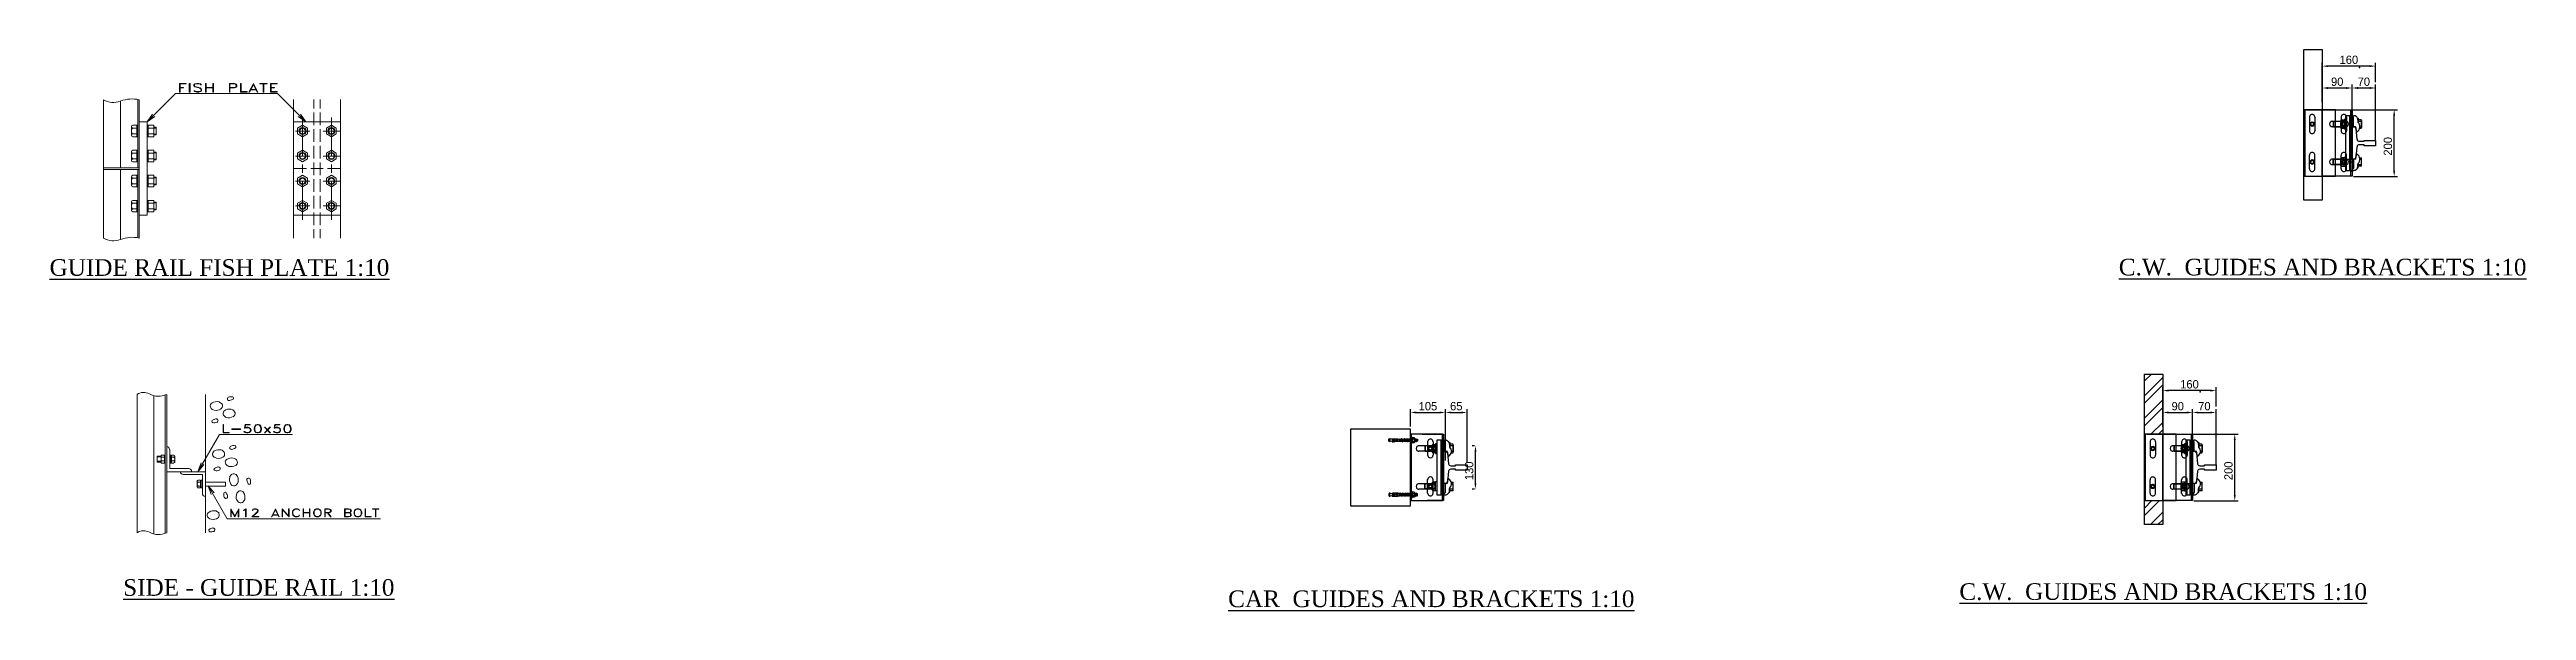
# Model space of a CAD drawing. Header units: millimetres. Extents: x -665 to 1025160, y -28012 to 4210.
# Drawn here: x 999969 to 1007400, y 46 to 1729 of the extents above; entities that cross this region are included whole.
import ezdxf

# ---------------------------------------------------------------- set-up
doc = ezdxf.new("R2010")
doc.units = ezdxf.units.MM
for name, color, linetype in [('A-DIMS', 7, 'Continuous'), ('A-WALL', 7, 'Continuous'), ('PDF_0', 7, 'Continuous'), ('PDF_001', 7, 'Continuous'), ('PDF_gide rail', 7, 'Continuous'), ('PDF_SAS_STB_Side', 7, 'Continuous')]:
    doc.layers.add(name, color=color, linetype=linetype)
doc.styles.add('SM_STANDARD', font='arial.ttf')
doc.dimstyles.new('ISO-25', dxfattribs={"dimtxt": 2.5, "dimasz": 2.5, "dimexe": 1.25, "dimexo": 0.625, "dimtad": 1, "dimtxsty": 'Standard', "dimcen": 2.5, "dimadec": 0, "dimazin": 0, "dimtfac": 1, "dimtmove": 0, "dimatfit": 3, "dimfxl": 1, "dimarcsym": 0})

msp = doc.modelspace()

# ---------------------------------------------------------------- texts
at = {"char_height": 50, "style": 'SM_STANDARD'}
for s, insert, attachment_point in [('{\\Fcent|c0;\\LGUIDE RAIL FISH PLATE 1:10}', (1000479, 1100), 2), ('{\\Fcent|c0;\\LC.W.  GUIDES AND BRACKETS 1:10}', (1006177, 1101.198), 1), ('{\\Fcent|c0;\\LSIDE - GUIDE RAIL 1:10}', (1000597, 140), 2), ('{\\Fcent|c0;\\LCAR  GUIDES AND BRACKETS 1:10}', (1003505.045, 106), 1), ('{\\Fcent|c0;\\LC.W.  GUIDES AND BRACKETS 1:10}', (1005698.72, 127.646), 1)]:
    msp.add_mtext(s, dxfattribs=dict(at, insert=insert, attachment_point=attachment_point))

# ---------------------------------------------------------------- blocks, each defined once
blk = doc.blocks.new('*D86')
at = {"layer": 'A-DIMS', "color": 0, "lineweight": -2, "transparency": 16777216}
for p, q in [((1004052, 597.5), (1004052, 650)), ((1004069.5, 640), (1004139.5, 640)), ((1004157, 597.5), (1004157, 650))]:
    blk.add_line(p, q, dxfattribs=at)
at = {"layer": 'A-DIMS', "color": 0, "transparency": 16777216}
for points in [[(1004069.5, 642.9), (1004069.5, 637.1), (1004052, 640)], [(1004139.5, 642.9), (1004139.5, 637.1), (1004157, 640)]]:
    blk.add_solid(points, dxfattribs=at)
at = {"layer": 'Defpoints', "color": 0, "transparency": 16777216}
for p in [(1004157, 640), (1004052, 590), (1004157, 590)]:
    blk.add_point(p, dxfattribs=at)
at = {"layer": 'A-DIMS', "color": 0, "transparency": 16777216, "insert": (1004104.5, 658.8), "char_height": 25, "attachment_point": 5}
blk.add_mtext('105', dxfattribs=at)
blk = doc.blocks.new('*D87')
at = {"layer": 'A-DIMS', "color": 0, "lineweight": -2, "transparency": 16777216}
for p, q in [((1004157, 496), (1004157, 650)), ((1004174.5, 640), (1004204.5, 640)), ((1004222, 489), (1004222, 650))]:
    blk.add_line(p, q, dxfattribs=at)
at = {"layer": 'A-DIMS', "color": 0, "transparency": 16777216}
for points in [[(1004174.5, 642.9), (1004174.5, 637.1), (1004157, 640)], [(1004204.5, 642.9), (1004204.5, 637.1), (1004222, 640)]]:
    blk.add_solid(points, dxfattribs=at)
at = {"layer": 'Defpoints', "color": 0, "transparency": 16777216}
for p in [(1004222, 640), (1004157, 488.5), (1004222, 481.5)]:
    blk.add_point(p, dxfattribs=at)
at = {"layer": 'A-DIMS', "color": 0, "transparency": 16777216, "insert": (1004189.5, 658.8), "char_height": 25, "attachment_point": 5}
blk.add_mtext('65', dxfattribs=at)
blk = doc.blocks.new('*D88')
at = {"layer": 'A-DIMS', "color": 0, "lineweight": -2, "transparency": 16777216}
for p, q in [((1004244.5, 540), (1004237, 540)), ((1004247, 427.5), (1004247, 522.5)), ((1004244.5, 410), (1004237, 410))]:
    blk.add_line(p, q, dxfattribs=at)
at = {"layer": 'A-DIMS', "color": 0, "transparency": 16777216}
for points in [[(1004244.1, 522.5), (1004249.9, 522.5), (1004247, 540)], [(1004244.1, 427.5), (1004249.9, 427.5), (1004247, 410)]]:
    blk.add_solid(points, dxfattribs=at)
at = {"layer": 'Defpoints', "color": 0, "transparency": 16777216}
for p in [(1004247, 540), (1004252, 540), (1004252, 410)]:
    blk.add_point(p, dxfattribs=at)
at = {"layer": 'A-DIMS', "color": 0, "transparency": 16777216, "insert": (1004228.2, 465), "char_height": 25, "attachment_point": 5, "rotation": 90}
blk.add_mtext('130', dxfattribs=at)
blk = doc.blocks.new('*D98')
at = {"layer": 'A-DIMS', "color": 0, "lineweight": -2, "transparency": 16777216}
for p, q in [((1006787.4, 1571.1), (1006787.4, 1623.6)), ((1006804.9, 1613.6), (1006859.4, 1613.6)), ((1006876.9, 1571.1), (1006876.9, 1623.6))]:
    blk.add_line(p, q, dxfattribs=at)
at = {"layer": 'A-DIMS', "color": 0, "transparency": 16777216}
for points in [[(1006804.9, 1616.5), (1006804.9, 1610.6), (1006787.4, 1613.6)], [(1006859.4, 1616.5), (1006859.4, 1610.6), (1006876.9, 1613.6)]]:
    blk.add_solid(points, dxfattribs=at)
at = {"layer": 'Defpoints', "color": 0, "transparency": 16777216}
for p in [(1006787.4, 1563.6), (1006876.9, 1613.6), (1006876.9, 1563.6)]:
    blk.add_point(p, dxfattribs=at)
at = {"layer": 'A-DIMS', "color": 0, "transparency": 16777216, "insert": (1006832.2, 1632.3), "char_height": 25, "attachment_point": 5}
blk.add_mtext('90', dxfattribs=at)
blk = doc.blocks.new('*D99')
at = {"layer": 'A-DIMS', "color": 0, "lineweight": -2, "transparency": 16777216}
for p, q in [((1006876.9, 1469.5), (1006876.9, 1623.6)), ((1006894.4, 1613.6), (1006929.8, 1613.6)), ((1006947.3, 1457.7), (1006947.3, 1623.6))]:
    blk.add_line(p, q, dxfattribs=at)
at = {"layer": 'A-DIMS', "color": 0, "transparency": 16777216}
for points in [[(1006894.4, 1616.5), (1006894.4, 1610.6), (1006876.9, 1613.6)], [(1006929.8, 1616.5), (1006929.8, 1610.6), (1006947.3, 1613.6)]]:
    blk.add_solid(points, dxfattribs=at)
at = {"layer": 'Defpoints', "color": 0, "transparency": 16777216}
for p in [(1006947.3, 1613.6), (1006876.9, 1462), (1006947.3, 1450.2)]:
    blk.add_point(p, dxfattribs=at)
at = {"layer": 'A-DIMS', "color": 0, "transparency": 16777216, "insert": (1006912.1, 1632.3), "char_height": 25, "attachment_point": 5}
blk.add_mtext('70', dxfattribs=at)
blk = doc.blocks.new('*D100')
at = {"layer": 'A-DIMS', "color": 0, "lineweight": -2, "transparency": 16777216}
for p, q in [((1006739.9, 1548.2), (1007013.2, 1548.2)), ((1007003.2, 1365.6), (1007003.2, 1530.7)), ((1006880.9, 1348.1), (1007013.2, 1348.1))]:
    blk.add_line(p, q, dxfattribs=at)
at = {"layer": 'A-DIMS', "color": 0, "transparency": 16777216}
for points in [[(1007000.2, 1530.7), (1007006.1, 1530.7), (1007003.2, 1548.2)], [(1007000.2, 1365.6), (1007006.1, 1365.6), (1007003.2, 1348.1)]]:
    blk.add_solid(points, dxfattribs=at)
at = {"layer": 'Defpoints', "color": 0, "transparency": 16777216}
for p in [(1006732.4, 1548.2), (1007003.2, 1548.2), (1006873.4, 1348.1)]:
    blk.add_point(p, dxfattribs=at)
at = {"layer": 'A-DIMS', "color": 0, "transparency": 16777216, "insert": (1006984.4, 1438.6), "char_height": 25, "attachment_point": 5, "rotation": 90}
blk.add_mtext('200', dxfattribs=at)
blk = doc.blocks.new('*D102')
at = {"layer": 'A-DIMS', "color": 0, "lineweight": -2, "transparency": 16777216}
for p, q in [((1006787.4, 1621.1), (1006787.4, 1689.3)), ((1006929.8, 1679.3), (1006804.9, 1679.3)), ((1006947.3, 1631.1), (1006947.3, 1689.3))]:
    blk.add_line(p, q, dxfattribs=at)
at = {"layer": 'A-DIMS', "color": 0, "transparency": 16777216}
for points in [[(1006804.9, 1682.2), (1006804.9, 1676.4), (1006787.4, 1679.3)], [(1006929.8, 1682.2), (1006929.8, 1676.4), (1006947.3, 1679.3)]]:
    blk.add_solid(points, dxfattribs=at)
at = {"layer": 'Defpoints', "color": 0, "transparency": 16777216}
for p in [(1006787.4, 1679.3), (1006787.4, 1613.6), (1006947.3, 1623.6)]:
    blk.add_point(p, dxfattribs=at)
at = {"layer": 'A-DIMS', "color": 0, "transparency": 16777216, "insert": (1006867.3, 1698), "char_height": 25, "attachment_point": 5}
blk.add_mtext('160', dxfattribs=at)
blk = doc.blocks.new('*D108')
at = {"layer": 'A-DIMS', "color": 0, "lineweight": -2, "transparency": 16777216}
for p, q in [((1006309.1, 597.5), (1006309.1, 650)), ((1006326.6, 640), (1006381.1, 640)), ((1006398.6, 597.5), (1006398.6, 650))]:
    blk.add_line(p, q, dxfattribs=at)
at = {"layer": 'A-DIMS', "color": 0, "transparency": 16777216}
for points in [[(1006326.6, 642.9), (1006326.6, 637.1), (1006309.1, 640)], [(1006381.1, 642.9), (1006381.1, 637.1), (1006398.6, 640)]]:
    blk.add_solid(points, dxfattribs=at)
at = {"layer": 'Defpoints', "color": 0, "transparency": 16777216}
for p in [(1006398.6, 640), (1006309.1, 590), (1006398.6, 590)]:
    blk.add_point(p, dxfattribs=at)
at = {"layer": 'A-DIMS', "color": 0, "transparency": 16777216, "insert": (1006353.9, 658.8), "char_height": 25, "attachment_point": 5}
blk.add_mtext('90', dxfattribs=at)
blk = doc.blocks.new('*D109')
at = {"layer": 'A-DIMS', "color": 0, "lineweight": -2, "transparency": 16777216}
for p, q in [((1006398.6, 496), (1006398.6, 650)), ((1006416.1, 640), (1006451.5, 640)), ((1006469, 484.1), (1006469, 650))]:
    blk.add_line(p, q, dxfattribs=at)
at = {"layer": 'A-DIMS', "color": 0, "transparency": 16777216}
for points in [[(1006416.1, 642.9), (1006416.1, 637.1), (1006398.6, 640)], [(1006451.5, 642.9), (1006451.5, 637.1), (1006469, 640)]]:
    blk.add_solid(points, dxfattribs=at)
at = {"layer": 'Defpoints', "color": 0, "transparency": 16777216}
for p in [(1006469, 640), (1006398.6, 488.5), (1006469, 476.6)]:
    blk.add_point(p, dxfattribs=at)
at = {"layer": 'A-DIMS', "color": 0, "transparency": 16777216, "insert": (1006433.8, 658.8), "char_height": 25, "attachment_point": 5}
blk.add_mtext('70', dxfattribs=at)
blk = doc.blocks.new('*D110')
at = {"layer": 'A-DIMS', "color": 0, "lineweight": -2, "transparency": 16777216}
for p, q in [((1006261.6, 574.6), (1006534.9, 574.6)), ((1006524.9, 392), (1006524.9, 557.1)), ((1006402.6, 374.5), (1006534.9, 374.5))]:
    blk.add_line(p, q, dxfattribs=at)
at = {"layer": 'A-DIMS', "color": 0, "transparency": 16777216}
for points in [[(1006522, 557.1), (1006527.8, 557.1), (1006524.9, 574.6)], [(1006522, 392), (1006527.8, 392), (1006524.9, 374.5)]]:
    blk.add_solid(points, dxfattribs=at)
at = {"layer": 'Defpoints', "color": 0, "transparency": 16777216}
for p in [(1006254.1, 574.6), (1006524.9, 574.6), (1006395.1, 374.5)]:
    blk.add_point(p, dxfattribs=at)
at = {"layer": 'A-DIMS', "color": 0, "transparency": 16777216, "insert": (1006506.1, 465), "char_height": 25, "attachment_point": 5, "rotation": 90}
blk.add_mtext('200', dxfattribs=at)
blk = doc.blocks.new('*D107')
at = {"layer": 'A-DIMS', "color": 0, "lineweight": -2, "transparency": 16777216}
for p, q in [((1006309.1, 647.5), (1006309.1, 715.7)), ((1006451.5, 705.7), (1006326.6, 705.7)), ((1006469, 657.5), (1006469, 715.7))]:
    blk.add_line(p, q, dxfattribs=at)
at = {"layer": 'A-DIMS', "color": 0, "transparency": 16777216}
for points in [[(1006326.6, 708.6), (1006326.6, 702.8), (1006309.1, 705.7)], [(1006451.5, 708.6), (1006451.5, 702.8), (1006469, 705.7)]]:
    blk.add_solid(points, dxfattribs=at)
at = {"layer": 'Defpoints', "color": 0, "transparency": 16777216}
for p in [(1006309.1, 705.7), (1006309.1, 640), (1006469, 650)]:
    blk.add_point(p, dxfattribs=at)
at = {"layer": 'A-DIMS', "color": 0, "transparency": 16777216, "insert": (1006389.1, 724.5), "char_height": 25, "attachment_point": 5}
blk.add_mtext('160', dxfattribs=at)
blk = doc.blocks.new('ANCHOR BOLT')
at = {"layer": 'PDF_0', "lineweight": 25, "transparency": 33554666}
blk.add_line((24.6, -4.2), (17.9, -4.2), dxfattribs=at)
blk.add_line((24.6, -4.2), (17.9, -4.2), dxfattribs=at)
at = {"layer": 'PDF_SAS_STB_Side', "lineweight": 25, "transparency": 33554666}
for p, q in [((0, -3.9), (0, 3.9)), ((0, -3.9), (0, 3.9)), ((0.5, 4.4), (2.4, 4.4)), ((0.5, 4.4), (2.4, 4.4)), ((0.6, -4.2), (0.6, 4.4)), ((0.6, -4.2), (0.6, 4.4)), ((2.4, 4.4), (2.4, -4.2)), ((2.4, 4.4), (2.4, -4.2)), ((9.6, 3.2), (3.9, 4.2)), ((9.6, 3.2), (3.9, 4.2)), ((9.7, 4.4), (24.6, 4.4)), ((9.7, 4.4), (24.6, 4.4)), ((9.7, 0.7), (12, 0.2)), ((9.7, 0.7), (12, 0.2)), ((13.1, 3.6), (11.2, 3.6)), ((13.1, 3.6), (11.2, 3.6)), ((13.1, 2), (11.2, 2)), ((11.2, 2), (13, 1.7)), ((13.1, 2), (11.2, 2)), ((11.2, 2), (13, 1.7)), ((12, 0.2), (16.6, 0.3)), ((12, 0.2), (16.6, 0.3)), ((13, 1.7), (13.1, 2)), ((13, 1.7), (13.1, 2)), ((17.7, 3.6), (15.9, 3.6)), ((17.7, 3.6), (15.9, 3.6)), ((17.7, 2), (15.9, 2)), ((15.9, 2), (17.7, 1.7)), ((17.7, 2), (15.9, 2)), ((15.9, 2), (17.7, 1.7)), ((17.7, 1.7), (17.7, 2)), ((17.7, 1.7), (17.7, 2)), ((22.6, 0.2), (24.6, 0.2)), ((22.6, 0.2), (24.6, 0.2)), ((24.6, 4.4), (26.5, 4.4)), ((24.6, -4.2), (24.6, 4.4)), ((24.6, 4.4), (24.6, -4.2)), ((24.6, -4.2), (24.6, 4.4)), ((24.6, 4.4), (24.6, -4.2)), ((24.6, -4.2), (24.6, 4.4)), ((24.6, 4.4), (26.5, 4.4)), ((24.6, -4.2), (24.6, 4.4)), ((24.6, 4.4), (24.6, -4.2)), ((24.6, -4.2), (24.6, 4.4)), ((24.6, 4.4), (24.6, -4.2)), ((24.6, -4.2), (24.6, 4.4)), ((24.6, 2.6), (24.6, -2.6)), ((24.6, 2.6), (24.6, -2.6)), ((26.5, 4.4), (26.5, -4.2)), ((26.5, 4.4), (26.5, -4.2)), ((26.5, -3.6), (26.5, 3.7)), ((26.5, 3.7), (32.2, 3.7)), ((26.5, -3.6), (26.5, 3.7)), ((26.5, 3.7), (32.2, 3.7)), ((32.2, 3.7), (32.2, -4.4)), ((32.2, 3.4), (32.2, 3.7)), ((32.2, 3.7), (32.2, -4.4)), ((32.2, 3.4), (32.2, 3.7)), ((32.5, 3.4), (32.2, 3.4)), ((32.2, 3.4), (32.7, -3.2)), ((32.5, 3.4), (32.2, 3.4)), ((32.2, 3.4), (32.7, -3.2)), ((32.5, 3.4), (33.4, 4.6)), ((32.5, 3.4), (33.4, 4.6)), ((33, -3.2), (32.5, 3.4)), ((33, -3.2), (32.5, 3.4)), ((33.6, 4.6), (33.4, 4.6)), ((33.4, 4.6), (34.1, -4.6)), ((33.4, 4.6), (34.1, -4.6)), ((33.6, 4.6), (33.4, 4.6)), ((33.4, 4.6), (34.1, -4.6)), ((33.4, 4.6), (34.1, -4.6)), ((34.4, -4.6), (33.6, 4.6)), ((33.6, 4.6), (34.5, 3.4)), ((34.4, -4.6), (33.6, 4.6)), ((33.6, 4.6), (34.5, 3.4)), ((34.7, 3.4), (34.5, 3.4)), ((34.5, 3.4), (35, -3.2)), ((34.7, 3.4), (34.5, 3.4)), ((34.5, 3.4), (35, -3.2)), ((34.7, 3.4), (35.6, 4.6)), ((34.7, 3.4), (35.6, 4.6)), ((35.2, -3.2), (34.7, 3.4)), ((35.2, -3.2), (34.7, 3.4)), ((35.9, 4.6), (35.6, 4.6)), ((35.6, 4.6), (36.4, -4.6)), ((35.6, 4.6), (36.4, -4.6)), ((35.9, 4.6), (35.6, 4.6)), ((35.6, 4.6), (36.4, -4.6)), ((35.6, 4.6), (36.4, -4.6)), ((36.6, -4.6), (35.9, 4.6)), ((35.9, 4.6), (36.7, 3.4)), ((36.6, -4.6), (35.9, 4.6)), ((35.9, 4.6), (36.7, 3.4)), ((37, 3.4), (36.7, 3.4)), ((36.7, 3.4), (37.4, -3.2)), ((37, 3.4), (36.7, 3.4)), ((36.7, 3.4), (37.4, -3.2)), ((37, 3.4), (38, 4.6)), ((37, 3.4), (38, 4.6)), ((37.5, -3.2), (37, 3.4)), ((37.5, -3.2), (37, 3.4)), ((38.1, 4.6), (38, 4.6)), ((38, 4.6), (38.6, -4.6)), ((38, 4.6), (38.6, -4.6)), ((38.1, 4.6), (38, 4.6)), ((38, 4.6), (38.6, -4.6)), ((38, 4.6), (38.6, -4.6)), ((38.9, -4.6), (38.1, 4.6)), ((38.1, 4.6), (39.1, 3.4)), ((38.9, -4.6), (38.1, 4.6)), ((38.1, 4.6), (39.1, 3.4)), ((39.2, 3.4), (39.1, 3.4)), ((39.1, 3.4), (39.6, -3.2)), ((39.2, 3.4), (39.1, 3.4)), ((39.1, 3.4), (39.6, -3.2)), ((39.2, 3.4), (40.2, 4.6)), ((39.2, 3.4), (40.2, 4.6)), ((39.9, -3.2), (39.2, 3.4)), ((39.9, -3.2), (39.2, 3.4)), ((40.5, 4.6), (40.2, 4.6)), ((40.2, 4.6), (41, -4.6)), ((40.2, 4.6), (41, -4.6)), ((40.5, 4.6), (40.2, 4.6)), ((40.2, 4.6), (41, -4.6)), ((40.2, 4.6), (41, -4.6)), ((41.1, -4.6), (40.5, 4.6)), ((40.5, 4.6), (41.4, 3.4)), ((41.1, -4.6), (40.5, 4.6)), ((40.5, 4.6), (41.4, 3.4)), ((41.6, 3.4), (41.4, 3.4)), ((41.4, 3.4), (41.9, -3.2)), ((41.6, 3.4), (41.4, 3.4)), ((41.4, 3.4), (41.9, -3.2)), ((41.6, 3.4), (42.5, 4.6)), ((41.6, 3.4), (42.5, 4.6)), ((42.1, -3.2), (41.6, 3.4)), ((42.1, -3.2), (41.6, 3.4)), ((42.7, 4.6), (42.5, 4.6)), ((42.5, 4.6), (43.2, -4.6)), ((42.5, 4.6), (43.2, -4.6)), ((42.7, 4.6), (42.5, 4.6)), ((42.5, 4.6), (43.2, -4.6)), ((42.5, 4.6), (43.2, -4.6)), ((43.5, -4.6), (42.7, 4.6)), ((42.7, 4.6), (43.6, 3.4)), ((43.5, -4.6), (42.7, 4.6)), ((42.7, 4.6), (43.6, 3.4)), ((43.9, 3.4), (43.6, 3.4)), ((43.6, 3.4), (44.1, -3.2)), ((43.9, 3.4), (43.6, 3.4)), ((43.6, 3.4), (44.1, -3.2)), ((43.9, 3.4), (44.7, 4.6)), ((43.9, 3.4), (44.7, 4.6)), ((44.4, -3.2), (43.9, 3.4)), ((44.4, -3.2), (43.9, 3.4)), ((45, 4.6), (44.7, 4.6)), ((44.7, 4.6), (45.5, -4.6)), ((44.7, 4.6), (45.5, -4.6)), ((45, 4.6), (44.7, 4.6)), ((44.7, 4.6), (45.5, -4.6)), ((44.7, 4.6), (45.5, -4.6)), ((45.7, -4.6), (45, 4.6)), ((45, 4.6), (45.9, 3.4)), ((45.7, -4.6), (45, 4.6)), ((45, 4.6), (45.9, 3.4)), ((46.1, 3.4), (45.9, 3.4)), ((45.9, 3.4), (46.5, -3.2)), ((46.1, 3.4), (45.9, 3.4)), ((45.9, 3.4), (46.5, -3.2)), ((46.1, 3.4), (47, 4.6)), ((46.1, 3.4), (47, 4.6)), ((46.6, -3.2), (46.1, 3.4)), ((46.6, -3.2), (46.1, 3.4)), ((47.2, 4.6), (47, 4.6)), ((47, 4.6), (47.7, -4.6)), ((47, 4.6), (47.7, -4.6)), ((47.2, 4.6), (47, 4.6)), ((47, 4.6), (47.7, -4.6)), ((47, 4.6), (47.7, -4.6)), ((48, -4.6), (47.2, 4.6)), ((47.2, 4.6), (48.2, 3.4)), ((48, -4.6), (47.2, 4.6)), ((47.2, 4.6), (48.2, 3.4)), ((48.4, 3.4), (48.2, 3.4)), ((48.2, 3.4), (48.7, -3.2)), ((48.4, 3.4), (48.2, 3.4)), ((48.2, 3.4), (48.7, -3.2)), ((48.4, 3.4), (49.4, 4.6)), ((48.4, 3.4), (49.4, 4.6)), ((49, -3.2), (48.4, 3.4)), ((49, -3.2), (48.4, 3.4)), ((49.6, 4.6), (49.4, 4.6)), ((49.4, 4.6), (50.1, -4.6)), ((49.4, 4.6), (50.1, -4.6)), ((49.6, 4.6), (49.4, 4.6)), ((49.4, 4.6), (50.1, -4.6)), ((49.4, 4.6), (50.1, -4.6)), ((50.2, -4.6), (49.6, 4.6)), ((49.6, 4.6), (50.5, 3.4)), ((50.2, -4.6), (49.6, 4.6)), ((49.6, 4.6), (50.5, 3.4)), ((50.7, 3.4), (50.5, 3.4)), ((50.5, 3.4), (51, -3.2)), ((50.7, 3.4), (50.5, 3.4)), ((50.5, 3.4), (51, -3.2)), ((50.7, 3.4), (51.6, 4.6)), ((50.7, 3.4), (51.6, 4.6)), ((51.2, -3.2), (50.7, 3.4)), ((51.2, -3.2), (50.7, 3.4)), ((51.9, 4.6), (51.6, 4.6)), ((51.6, 4.6), (52.4, -4.6)), ((51.6, 4.6), (52.4, -4.6)), ((51.9, 4.6), (51.6, 4.6)), ((51.6, 4.6), (52.4, -4.6)), ((51.6, 4.6), (52.4, -4.6)), ((51.9, 4.6), (52.6, -4.6)), ((52.7, 3.4), (51.9, 4.6)), ((51.9, 4.6), (52.6, -4.6)), ((52.7, 3.4), (51.9, 4.6)), ((53, 3.4), (52.7, 3.4)), ((52.7, 3.4), (53.2, -3.2)), ((53, 3.4), (52.7, 3.4)), ((52.7, 3.4), (53.2, -3.2)), ((53, 3.4), (53.9, 4.6)), ((53, 3.4), (53.9, 4.6)), ((53.5, -3.2), (53, 3.4)), ((53.5, -3.2), (53, 3.4)), ((54.1, 4.6), (53.9, 4.6)), ((53.9, 4.6), (54.6, -4.6)), ((53.9, 4.6), (54.6, -4.6)), ((54.1, 4.6), (53.9, 4.6)), ((53.9, 4.6), (54.6, -4.6)), ((53.9, 4.6), (54.6, -4.6)), ((54.1, 4.6), (54.9, -4.6)), ((55, 3.4), (54.1, 4.6)), ((54.1, 4.6), (54.9, -4.6)), ((55, 3.4), (54.1, 4.6)), ((55.2, 3.4), (55, 3.4)), ((55, 3.4), (55.6, -3.2)), ((55.2, 3.4), (55, 3.4)), ((55, 3.4), (55.6, -3.2)), ((55.2, 3.4), (56.1, 4.6)), ((55.2, 3.4), (56.1, 4.6)), ((55.7, -3.2), (55.2, 3.4)), ((55.7, -3.2), (55.2, 3.4)), ((56.9, -4.6), (56.1, 4.6)), ((56.1, 4.6), (56.4, 4.6)), ((56.1, 4.6), (56.9, -4.6)), ((56.9, -4.6), (56.1, 4.6)), ((56.1, 4.6), (56.4, 4.6)), ((56.1, 4.6), (56.9, -4.6)), ((56.4, 4.6), (57.1, -4.6)), ((57.4, 3.4), (56.4, 4.6)), ((56.4, 4.6), (57.1, -4.6)), ((57.4, 3.4), (56.4, 4.6)), ((57.5, 3.4), (57.4, 3.4)), ((57.4, 3.4), (57.9, -3.2)), ((57.5, 3.4), (57.4, 3.4)), ((57.4, 3.4), (57.9, -3.2)), ((57.5, 3.4), (58.5, 4.6)), ((57.5, 3.4), (58.5, 4.6)), ((58.1, -3.2), (57.5, 3.4)), ((58.1, -3.2), (57.5, 3.4)), ((59.2, -4.6), (58.5, 4.6)), ((58.5, 4.6), (58.7, 4.6)), ((58.5, 4.6), (59.2, -4.6)), ((59.2, -4.6), (58.5, 4.6)), ((58.5, 4.6), (58.7, 4.6)), ((58.5, 4.6), (59.2, -4.6)), ((58.7, 4.6), (59.4, -4.6)), ((59.6, 3.4), (58.7, 4.6)), ((58.7, 4.6), (59.4, -4.6)), ((59.6, 3.4), (58.7, 4.6)), ((59.9, 3.4), (59.6, 3.4)), ((59.6, 3.4), (60.1, -3.2)), ((59.9, 3.4), (59.6, 3.4)), ((59.6, 3.4), (60.1, -3.2)), ((59.9, 3.4), (60.7, 4.6)), ((59.9, 3.4), (60.7, 4.6)), ((60.4, -3.2), (59.9, 3.4)), ((60.4, -3.2), (59.9, 3.4)), ((61.5, -4.6), (60.7, 4.6)), ((60.7, 4.6), (61, 4.6)), ((60.7, 4.6), (61.5, -4.6)), ((61.5, -4.6), (60.7, 4.6)), ((60.7, 4.6), (61, 4.6)), ((60.7, 4.6), (61.5, -4.6)), ((61, 4.6), (61.7, -4.6)), ((61.9, 3.4), (61, 4.6)), ((61, 4.6), (61.7, -4.6)), ((61.9, 3.4), (61, 4.6)), ((62.1, 3.4), (61.9, 3.4)), ((61.9, 3.4), (62.4, -3.2)), ((62.1, 3.4), (61.9, 3.4)), ((61.9, 3.4), (62.4, -3.2)), ((62.1, 3.4), (63, 4.6)), ((62.1, 3.4), (63, 4.6)), ((62.6, -3.2), (62.1, 3.4)), ((62.6, -3.2), (62.1, 3.4)), ((63.7, -4.6), (63, 4.6)), ((63, 4.6), (63.2, 4.6)), ((63, 4.6), (63.7, -4.6)), ((63.7, -4.6), (63, 4.6)), ((63, 4.6), (63.2, 4.6)), ((63, 4.6), (63.7, -4.6)), ((63.2, 4.6), (64, -4.6)), ((64.1, 3.4), (63.2, 4.6)), ((63.2, 4.6), (64, -4.6)), ((64.1, 3.4), (63.2, 4.6)), ((64.4, 3.4), (64.1, 3.4)), ((64.1, 3.4), (64.6, -3.2)), ((64.4, 3.4), (64.1, 3.4)), ((64.1, 3.4), (64.6, -3.2)), ((64.4, 3.4), (65.2, 4.6)), ((64.4, 3.4), (65.2, 4.6)), ((64.9, -3.2), (64.4, 3.4)), ((64.9, -3.2), (64.4, 3.4)), ((66, -4.6), (65.2, 4.6)), ((65.2, 4.6), (65.5, 4.6)), ((65.2, 4.6), (66, -4.6)), ((66, -4.6), (65.2, 4.6)), ((65.2, 4.6), (65.5, 4.6)), ((65.2, 4.6), (66, -4.6)), ((65.5, 4.6), (66.2, -4.6)), ((66.5, 3.4), (65.5, 4.6)), ((65.5, 4.6), (66.2, -4.6)), ((66.5, 3.4), (65.5, 4.6)), ((66.6, 3.4), (66.5, 3.4)), ((66.5, 3.4), (67, -3.2)), ((66.6, 3.4), (66.5, 3.4)), ((66.5, 3.4), (67, -3.2)), ((67.6, 4.6), (66.6, 3.4)), ((67.6, 4.6), (66.6, 3.4)), ((66.6, 3.4), (67.2, -3.2)), ((66.6, 3.4), (67.2, -3.2)), ((67.7, 4.6), (67.6, 4.6)), ((67.6, 4.6), (67.9, 0.9)), ((67.9, 0.9), (67.6, 4.6)), ((67.7, 4.6), (67.6, 4.6)), ((67.6, 4.6), (67.9, 0.9)), ((67.9, 0.9), (67.6, 4.6)), ((67.7, 4.6), (67.9, 3.9)), ((67.9, 4.6), (67.7, 4.6)), ((67.7, 4.6), (67.9, 3.9)), ((67.9, 4.6), (67.7, 4.6)), ((67.9, -9.2), (67.9, 9.4)), ((67.9, 9.4), (69.4, 9.4)), ((67.9, -9.2), (67.9, 9.4)), ((67.9, 9.4), (69.4, 9.4)), ((69.4, 9.4), (69.4, -9.2)), ((69.4, 9.4), (69.4, -9.2)), ((69.4, 6.5), (70, 7.5)), ((69.4, 6.5), (70, 7.5)), ((69.4, -6.4), (69.4, 6.5)), ((69.5, 6.5), (69.4, 6)), ((69.4, -6.4), (69.4, 6.5)), ((69.5, 6.5), (69.4, 6)), ((69.4, 6), (69.4, 5.6)), ((69.4, 6), (69.4, 5.6)), ((69.4, 5.6), (69.4, 5.1)), ((69.4, 5.6), (69.4, 5.1)), ((69.4, 5.1), (69.5, 4.7)), ((69.4, 5.1), (69.5, 4.7)), ((69.5, 1.9), (69.4, 1)), ((69.5, 1.9), (69.4, 1)), ((69.4, 1), (69.4, 0)), ((69.4, 1), (69.4, 0)), ((69.4, 0), (69.4, -0.9)), ((69.4, 0), (69.4, -0.9)), ((69.6, 6.9), (69.5, 6.5)), ((69.6, 6.9), (69.5, 6.5)), ((69.5, 4.7), (69.6, 4.4)), ((69.5, 4.7), (69.6, 4.4)), ((69.6, 2.6), (69.5, 1.9)), ((69.6, 2.6), (69.5, 1.9)), ((69.9, 7.1), (69.6, 6.9)), ((69.9, 7.1), (69.6, 6.9)), ((69.6, 4.4), (69.9, 4)), ((69.6, 4.4), (69.9, 4)), ((69.9, 3.2), (69.6, 2.6)), ((69.9, 3.2), (69.6, 2.6)), ((70, 7.4), (69.9, 7.1)), ((70, 7.4), (69.9, 7.1)), ((69.9, 4), (70, 3.9)), ((69.9, 4), (70, 3.9)), ((70, 3.6), (69.9, 3.2)), ((70, 3.6), (69.9, 3.2)), ((70, 7.5), (70, 7.4)), ((76, 7.5), (70, 7.5)), ((70, 7.5), (70, 7.4)), ((76, 7.5), (70, 7.5)), ((70, 3.9), (70, 3.7)), ((70, 3.9), (70, 3.7)), ((76, 3.7), (70, 3.7)), ((70, 3.7), (70, 3.6)), ((76, 3.7), (70, 3.7)), ((70, 3.7), (70, 3.6)), ((76.1, 7.4), (76, 7.5)), ((76, 7.5), (76.6, 6.5)), ((76, 7.5), (76, 7.5)), ((76.1, 7.4), (76, 7.5)), ((76, 7.5), (76.6, 6.5)), ((76, 7.5), (76, 7.5)), ((76, 3.7), (76.1, 3.9)), ((76, 3.7), (76.1, 3.9)), ((76.1, 3.6), (76, 3.7)), ((76, 3.7), (76, 3.7)), ((76.1, 3.6), (76, 3.7)), ((76, 3.7), (76, 3.7)), ((76.1, 7.2), (76.1, 7.4)), ((76.1, 7.2), (76.1, 7.4)), ((76.2, 7.1), (76.1, 7.2)), ((76.2, 7.1), (76.1, 7.2)), ((76.1, 3.9), (76.1, 4)), ((76.1, 4), (76.2, 4)), ((76.1, 3.9), (76.1, 4)), ((76.1, 4), (76.2, 4)), ((76.1, 3.4), (76.1, 3.6)), ((76.1, 3.4), (76.1, 3.6)), ((76.2, 3.2), (76.1, 3.4)), ((76.2, 3.2), (76.1, 3.4)), ((76.2, 7), (76.2, 7.1)), ((76.2, 7), (76.2, 7.1)), ((76.4, 6.9), (76.2, 7)), ((76.4, 6.9), (76.2, 7)), ((76.2, 4.2), (76.4, 4.4)), ((76.2, 4.2), (76.4, 4.4)), ((76.2, 4), (76.2, 4.2)), ((76.2, 4), (76.2, 4.2)), ((76.2, 3), (76.2, 3.2)), ((76.2, 3), (76.2, 3.2)), ((76.4, 2.6), (76.2, 3)), ((76.4, 2.6), (76.2, 3)), ((76.5, 6.7), (76.4, 6.9)), ((76.5, 6.7), (76.4, 6.9)), ((76.4, 4.4), (76.5, 4.5)), ((76.4, 4.4), (76.5, 4.5)), ((76.5, 2.4), (76.4, 2.6)), ((76.5, 2.4), (76.4, 2.6)), ((76.5, 6.6), (76.5, 6.7)), ((76.5, 6.6), (76.5, 6.7)), ((76.6, 6.5), (76.5, 6.6)), ((76.6, 6.5), (76.5, 6.6)), ((76.5, 4.6), (76.6, 4.7)), ((76.5, 4.6), (76.6, 4.7)), ((76.5, 4.5), (76.5, 4.6)), ((76.5, 4.5), (76.5, 4.6)), ((76.5, 2.1), (76.5, 2.4)), ((76.5, 2.1), (76.5, 2.4)), ((76.6, 1.7), (76.5, 2.1)), ((76.6, 1.7), (76.5, 2.1)), ((76.6, 6.2), (76.6, 6.5)), ((76.6, 6.5), (76.6, -6.4)), ((76.6, 6.2), (76.6, 6.5)), ((76.6, 6.5), (76.6, -6.4)), ((76.6, 6.1), (76.6, 6.2)), ((76.6, 6.1), (76.6, 6.2)), ((76.6, 6), (76.6, 6.1)), ((76.6, 6), (76.6, 6.1)), ((76.6, 5.9), (76.6, 6)), ((76.6, 5.9), (76.6, 6)), ((76.6, 5.7), (76.6, 5.9)), ((76.6, 5.7), (76.6, 5.9)), ((76.6, 5.6), (76.6, 5.7)), ((76.6, 5.6), (76.6, 5.7)), ((76.6, 5.5), (76.6, 5.6)), ((76.6, 5.5), (76.6, 5.6)), ((76.6, 5.4), (76.6, 5.5)), ((76.6, 5.4), (76.6, 5.5)), ((76.6, 5.2), (76.6, 5.4)), ((76.6, 5.2), (76.6, 5.4)), ((76.6, 5.1), (76.6, 5.2)), ((76.6, 5.1), (76.6, 5.2)), ((76.6, 5), (76.6, 5.1)), ((76.6, 5), (76.6, 5.1)), ((76.6, 4.9), (76.6, 5)), ((76.6, 4.9), (76.6, 5)), ((76.6, 4.7), (76.6, 4.9)), ((76.6, 4.7), (76.6, 4.9)), ((76.6, 4.6), (76.7, 4.6)), ((76.6, 4.6), (76.7, 4.6)), ((76.6, 1.5), (76.6, 1.7)), ((76.6, 1.5), (76.6, 1.7)), ((76.6, 1.2), (76.6, 1.5)), ((76.6, 1.2), (76.6, 1.5)), ((76.6, 1), (76.6, 1.2)), ((76.6, 1), (76.6, 1.2)), ((76.6, 0.7), (76.6, 1)), ((76.6, 0.7), (76.6, 1)), ((76.6, 0.5), (76.6, 0.7)), ((76.6, 0.5), (76.6, 0.7)), ((76.6, 0.2), (76.6, 0.5)), ((76.6, 0.2), (76.6, 0.5)), ((76.6, 0), (76.6, 0.2)), ((76.6, 0), (76.6, 0.2)), ((76.6, -0.1), (76.6, 0)), ((76.6, -0.1), (76.6, 0)), ((77.4, -4.6), (76.7, 4.6)), ((76.7, 4.6), (76.9, 4.6)), ((76.7, 4.6), (77.4, -4.6)), ((77.4, -4.6), (76.7, 4.6)), ((76.7, 4.6), (76.9, 4.6)), ((76.7, 4.6), (77.4, -4.6)), ((76.9, 4.6), (77.6, -4.6)), ((77.9, 3.4), (76.9, 4.6)), ((76.9, 4.6), (77.6, -4.6)), ((77.9, 3.4), (76.9, 4.6)), ((78.1, 3.4), (77.9, 3.4)), ((77.9, 3.4), (78.4, -3.2)), ((78.1, 3.4), (77.9, 3.4)), ((77.9, 3.4), (78.4, -3.2)), ((78.1, 3.4), (79, 4.6)), ((78.1, 3.4), (79, 4.6)), ((78.6, -3.2), (78.1, 3.4)), ((78.6, -3.2), (78.1, 3.4)), ((79.7, -4.6), (79, 4.6)), ((79, 4.6), (79.2, 4.6)), ((79, 4.6), (79.7, -4.6)), ((79.7, -4.6), (79, 4.6)), ((79, 4.6), (79.2, 4.6)), ((79, 4.6), (79.7, -4.6)), ((79.2, 4.6), (80, -4.6)), ((80.1, 3.4), (79.2, 4.6)), ((79.2, 4.6), (80, -4.6)), ((80.1, 3.4), (79.2, 4.6)), ((80.4, 3.4), (80.1, 3.4)), ((80.1, 3.4), (80.6, -3.2)), ((80.4, 3.4), (80.1, 3.4)), ((80.1, 3.4), (80.6, -3.2)), ((80.4, 3.4), (81.2, 4.6)), ((80.4, 3.4), (81.2, 4.6)), ((80.9, -3.2), (80.4, 3.4)), ((80.9, -3.2), (80.4, 3.4)), ((82, -4.6), (81.2, 4.6)), ((81.2, 4.6), (81.5, 4.6)), ((81.2, 4.6), (82, -4.6)), ((82, -4.6), (81.2, 4.6)), ((81.2, 4.6), (81.5, 4.6)), ((81.2, 4.6), (82, -4.6)), ((81.5, 4.6), (82.2, -4.6)), ((82.4, 3.4), (81.5, 4.6)), ((81.5, 4.6), (82.2, -4.6)), ((82.4, 3.4), (81.5, 4.6)), ((82.6, 3.4), (82.4, 3.4)), ((82.4, 3.4), (82.9, -3.2)), ((82.6, 3.4), (82.4, 3.4)), ((82.4, 3.4), (82.9, -3.2)), ((83.1, -3.2), (82.6, 3.4)), ((82.6, 3.4), (83.5, 3.1)), ((83.1, -3.2), (82.6, 3.4)), ((82.6, 3.4), (83.5, 3.1)), ((83.5, 3.1), (85.4, 3.1)), ((83.5, -3), (83.5, 3.1)), ((83.5, 3.1), (85.4, 3.1)), ((83.5, -3), (83.5, 3.1)), ((85.4, 3.1), (85.4, -3)), ((85.6, 2.7), (85.4, 3.1)), ((85.4, 3.1), (85.4, -3)), ((85.6, 2.7), (85.4, 3.1)), ((85.6, -2.7), (85.6, 2.7)), ((85.6, -2.7), (85.6, 2.7)), ((2.4, -4.2), (0.5, -4.2)), ((2.4, -4.2), (0.5, -4.2)), ((9.6, -3.1), (3.9, -4.1)), ((9.6, -3.1), (3.9, -4.1)), ((9.7, -2.1), (10.2, -1.2)), ((9.7, -2.1), (10.2, -1.2)), ((12, -1.6), (9.7, -2.1)), ((12, -1.6), (9.7, -2.1)), ((10, -4.7), (9.7, -4.7)), ((9.7, -4.7), (12.1, -4.7)), ((10, -4.7), (9.7, -4.7)), ((9.7, -4.7), (12.1, -4.7)), ((10.2, -1.2), (11.9, -0.9)), ((10.2, -1.2), (11.9, -0.9)), ((13, -3.2), (11.1, -2.6)), ((11.1, -2.6), (13, -2.6)), ((13, -3.2), (11.1, -2.6)), ((11.1, -2.6), (13, -2.6)), ((13.1, -5.2), (11.2, -4.2)), ((13.1, -5.2), (11.2, -4.2)), ((11.9, -0.9), (16.6, -0.9)), ((11.9, -0.9), (16.6, -0.9)), ((16.6, -1.6), (12, -1.6)), ((16.6, -1.6), (12, -1.6)), ((13, -2.6), (13, -3.2)), ((13, -2.6), (13, -3.2)), ((13.2, -4.2), (16, -4.2)), ((13.2, -4.2), (16, -4.2)), ((17.7, -3.2), (15.9, -2.6)), ((15.9, -2.6), (17.7, -2.6)), ((17.7, -3.2), (15.9, -2.6)), ((15.9, -2.6), (17.7, -2.6)), ((16, -4.2), (17.7, -5.2)), ((16, -4.2), (17.7, -5.2)), ((17.7, -2.6), (17.7, -3.2)), ((17.7, -2.6), (17.7, -3.2)), ((22.6, -0.9), (24.6, -0.9)), ((22.6, -0.9), (24.6, -0.9)), ((22.6, -1.6), (24.6, -1.6)), ((22.6, -1.6), (24.6, -1.6)), ((26.5, -4.2), (24.6, -4.2)), ((26.5, -4.2), (24.6, -4.2)), ((32.2, -3.6), (26.5, -3.6)), ((32.2, -3.6), (26.5, -3.6)), ((32.2, -4.4), (32.7, -3.2)), ((32.2, -4.4), (32.7, -3.2)), ((32.7, -3.2), (33, -3.2)), ((32.7, -3.2), (33, -3.2)), ((34.1, -4.6), (33, -3.2)), ((34.1, -4.6), (33, -3.2)), ((34.1, -4.6), (34.4, -4.6)), ((34.1, -4.6), (34.4, -4.6)), ((35, -3.2), (34.4, -4.6)), ((35, -3.2), (34.4, -4.6)), ((35, -3.2), (35.2, -3.2)), ((35, -3.2), (35.2, -3.2)), ((36.4, -4.6), (35.2, -3.2)), ((36.4, -4.6), (35.2, -3.2)), ((36.4, -4.6), (36.6, -4.6)), ((36.4, -4.6), (36.6, -4.6)), ((37.4, -3.2), (36.6, -4.6)), ((37.4, -3.2), (36.6, -4.6)), ((37.4, -3.2), (37.5, -3.2)), ((37.4, -3.2), (37.5, -3.2)), ((38.6, -4.6), (37.5, -3.2)), ((38.6, -4.6), (37.5, -3.2)), ((38.6, -4.6), (38.9, -4.6)), ((38.6, -4.6), (38.9, -4.6)), ((39.6, -3.2), (38.9, -4.6)), ((39.6, -3.2), (38.9, -4.6)), ((39.6, -3.2), (39.9, -3.2)), ((39.6, -3.2), (39.9, -3.2)), ((41, -4.6), (39.9, -3.2)), ((41, -4.6), (39.9, -3.2)), ((41, -4.6), (41.1, -4.6)), ((41, -4.6), (41.1, -4.6)), ((41.9, -3.2), (41.1, -4.6)), ((41.9, -3.2), (41.1, -4.6)), ((41.9, -3.2), (42.1, -3.2)), ((41.9, -3.2), (42.1, -3.2)), ((43.2, -4.6), (42.1, -3.2)), ((43.2, -4.6), (42.1, -3.2)), ((43.2, -4.6), (43.5, -4.6)), ((43.2, -4.6), (43.5, -4.6)), ((44.1, -3.2), (43.5, -4.6)), ((44.1, -3.2), (43.5, -4.6)), ((44.1, -3.2), (44.4, -3.2)), ((44.1, -3.2), (44.4, -3.2)), ((45.5, -4.6), (44.4, -3.2)), ((45.5, -4.6), (44.4, -3.2)), ((45.5, -4.6), (45.7, -4.6)), ((45.5, -4.6), (45.7, -4.6)), ((46.5, -3.2), (45.7, -4.6)), ((46.5, -3.2), (45.7, -4.6)), ((46.5, -3.2), (46.6, -3.2)), ((46.5, -3.2), (46.6, -3.2)), ((47.7, -4.6), (46.6, -3.2)), ((47.7, -4.6), (46.6, -3.2)), ((47.7, -4.6), (48, -4.6)), ((47.7, -4.6), (48, -4.6)), ((48.7, -3.2), (48, -4.6)), ((48.7, -3.2), (48, -4.6)), ((48.7, -3.2), (49, -3.2)), ((48.7, -3.2), (49, -3.2)), ((50.1, -4.6), (49, -3.2)), ((50.1, -4.6), (49, -3.2)), ((50.1, -4.6), (50.2, -4.6)), ((50.1, -4.6), (50.2, -4.6)), ((51, -3.2), (50.2, -4.6)), ((51, -3.2), (50.2, -4.6)), ((51, -3.2), (51.2, -3.2)), ((51, -3.2), (51.2, -3.2)), ((52.4, -4.6), (51.2, -3.2)), ((52.4, -4.6), (51.2, -3.2)), ((52.4, -4.6), (52.6, -4.6)), ((52.4, -4.6), (52.6, -4.6)), ((52.6, -4.6), (53.2, -3.2)), ((52.6, -4.6), (53.2, -3.2)), ((53.2, -3.2), (53.5, -3.2)), ((53.2, -3.2), (53.5, -3.2)), ((54.6, -4.6), (53.5, -3.2)), ((54.6, -4.6), (53.5, -3.2)), ((54.6, -4.6), (54.9, -4.6)), ((54.6, -4.6), (54.9, -4.6)), ((54.9, -4.6), (55.6, -3.2)), ((54.9, -4.6), (55.6, -3.2)), ((55.6, -3.2), (55.7, -3.2)), ((55.6, -3.2), (55.7, -3.2)), ((56.9, -4.6), (55.7, -3.2)), ((56.9, -4.6), (55.7, -3.2)), ((57.1, -4.6), (56.9, -4.6)), ((57.1, -4.6), (56.9, -4.6)), ((57.9, -3.2), (57.1, -4.6)), ((57.9, -3.2), (57.1, -4.6)), ((57.9, -3.2), (58.1, -3.2)), ((57.9, -3.2), (58.1, -3.2)), ((59.2, -4.6), (58.1, -3.2)), ((59.2, -4.6), (58.1, -3.2)), ((59.4, -4.6), (59.2, -4.6)), ((59.4, -4.6), (59.2, -4.6)), ((60.1, -3.2), (59.4, -4.6)), ((60.1, -3.2), (59.4, -4.6)), ((60.1, -3.2), (60.4, -3.2)), ((60.1, -3.2), (60.4, -3.2)), ((61.5, -4.6), (60.4, -3.2)), ((61.5, -4.6), (60.4, -3.2)), ((61.7, -4.6), (61.5, -4.6)), ((61.7, -4.6), (61.5, -4.6)), ((62.4, -3.2), (61.7, -4.6)), ((62.4, -3.2), (61.7, -4.6)), ((62.4, -3.2), (62.6, -3.2)), ((62.4, -3.2), (62.6, -3.2)), ((63.7, -4.6), (62.6, -3.2)), ((63.7, -4.6), (62.6, -3.2)), ((64, -4.6), (63.7, -4.6)), ((64, -4.6), (63.7, -4.6)), ((64.6, -3.2), (64, -4.6)), ((64.6, -3.2), (64, -4.6)), ((64.6, -3.2), (64.9, -3.2)), ((64.6, -3.2), (64.9, -3.2)), ((66, -4.6), (64.9, -3.2)), ((66, -4.6), (64.9, -3.2)), ((66.2, -4.6), (66, -4.6)), ((66.2, -4.6), (66, -4.6)), ((67, -3.2), (66.2, -4.6)), ((67, -3.2), (66.2, -4.6)), ((67, -3.2), (67.2, -3.2)), ((67, -3.2), (67.2, -3.2)), ((67.2, -3.2), (67.9, -4.1)), ((67.2, -3.2), (67.9, -4.1)), ((69.4, -9.2), (67.9, -9.2)), ((69.4, -9.2), (67.9, -9.2)), ((69.4, -0.9), (69.5, -1.7)), ((69.4, -0.9), (69.5, -1.7)), ((69.5, -4.6), (69.4, -5.1)), ((69.5, -4.6), (69.4, -5.1)), ((69.4, -5.1), (69.4, -5.5)), ((69.4, -5.1), (69.4, -5.5)), ((69.4, -5.5), (69.4, -6)), ((69.4, -5.5), (69.4, -6)), ((69.4, -6), (69.5, -6.4)), ((69.4, -6), (69.5, -6.4)), ((70, -7.4), (69.4, -6.4)), ((70, -7.4), (69.4, -6.4)), ((69.5, -1.7), (69.6, -2.5)), ((69.5, -1.7), (69.6, -2.5)), ((69.6, -4.2), (69.5, -4.6)), ((69.6, -4.2), (69.5, -4.6)), ((69.5, -6.4), (69.6, -6.7)), ((69.5, -6.4), (69.6, -6.7)), ((69.6, -2.5), (69.9, -3.1)), ((69.6, -2.5), (69.9, -3.1)), ((69.9, -4), (69.6, -4.2)), ((69.9, -4), (69.6, -4.2)), ((69.6, -6.7), (69.9, -7.1)), ((69.6, -6.7), (69.9, -7.1)), ((69.9, -3.1), (70, -3.5)), ((69.9, -3.1), (70, -3.5)), ((70, -3.7), (69.9, -4)), ((70, -3.7), (69.9, -4)), ((69.9, -7.1), (70, -7.2)), ((69.9, -7.1), (70, -7.2)), ((70, -3.5), (70, -3.6)), ((70, -3.5), (70, -3.6)), ((70, -3.6), (76, -3.6)), ((70, -3.6), (70, -3.7)), ((70, -3.6), (76, -3.6)), ((70, -3.6), (70, -3.7)), ((70, -7.2), (70, -7.4)), ((70, -7.2), (70, -7.4)), ((76, -7.4), (70, -7.4)), ((76, -7.4), (70, -7.4)), ((76, -3.6), (76.1, -3.5)), ((76, -3.6), (76.1, -3.5)), ((76.1, -3.7), (76, -3.6)), ((76.1, -3.7), (76, -3.6)), ((76.6, -6.4), (76, -7.4)), ((76.6, -6.4), (76, -7.4)), ((76, -7.4), (76.1, -7.2)), ((76, -7.4), (76.1, -7.2)), ((76, -7.4), (76, -7.4)), ((76, -7.4), (76, -7.4)), ((76.1, -3.4), (76.2, -3.1)), ((76.1, -3.4), (76.2, -3.1)), ((76.1, -3.5), (76.1, -3.4)), ((76.1, -3.5), (76.1, -3.4)), ((76.1, -3.9), (76.1, -3.7)), ((76.1, -3.9), (76.1, -3.7)), ((76.2, -4), (76.1, -3.9)), ((76.2, -4), (76.1, -3.9)), ((76.1, -7.2), (76.2, -7.1)), ((76.1, -7.2), (76.2, -7.1)), ((76.2, -2.9), (76.4, -2.6)), ((76.2, -2.9), (76.4, -2.6)), ((76.2, -3.1), (76.2, -2.9)), ((76.2, -3.1), (76.2, -2.9)), ((76.2, -4.1), (76.2, -4)), ((76.2, -4.1), (76.2, -4)), ((76.4, -4.2), (76.2, -4.1)), ((76.4, -4.2), (76.2, -4.1)), ((76.2, -6.9), (76.4, -6.7)), ((76.2, -6.9), (76.4, -6.7)), ((76.2, -7.1), (76.2, -6.9)), ((76.2, -7.1), (76.2, -6.9)), ((76.4, -2.6), (76.5, -2.2)), ((76.4, -2.6), (76.5, -2.2)), ((76.5, -4.4), (76.4, -4.2)), ((76.5, -4.4), (76.4, -4.2)), ((76.4, -6.7), (76.5, -6.6)), ((76.4, -6.7), (76.5, -6.6)), ((76.5, -2), (76.6, -1.7)), ((76.5, -2), (76.6, -1.7)), ((76.5, -2.2), (76.5, -2)), ((76.5, -2.2), (76.5, -2)), ((76.5, -4.5), (76.5, -4.4)), ((76.5, -4.5), (76.5, -4.4)), ((76.6, -4.7), (76.5, -4.5)), ((76.6, -4.7), (76.5, -4.5)), ((76.5, -6.5), (76.6, -6.4)), ((76.5, -6.5), (76.6, -6.4)), ((76.5, -6.6), (76.5, -6.5)), ((76.5, -6.6), (76.5, -6.5)), ((76.6, -0.4), (76.6, -0.1)), ((76.6, -0.4), (76.6, -0.1)), ((76.6, -0.6), (76.6, -0.4)), ((76.6, -0.6), (76.6, -0.4)), ((76.6, -0.9), (76.6, -0.6)), ((76.6, -0.9), (76.6, -0.6)), ((76.6, -1.1), (76.6, -0.9)), ((76.6, -1.1), (76.6, -0.9)), ((76.6, -1.4), (76.6, -1.1)), ((76.6, -1.4), (76.6, -1.1)), ((76.6, -1.7), (76.6, -1.4)), ((76.6, -1.7), (76.6, -1.4)), ((77.4, -4.6), (76.6, -3.6)), ((77.4, -4.6), (76.6, -3.6)), ((76.6, -4.9), (76.6, -4.7)), ((76.6, -4.9), (76.6, -4.7)), ((76.6, -5), (76.6, -4.9)), ((76.6, -5), (76.6, -4.9)), ((76.6, -5.1), (76.6, -5)), ((76.6, -5.1), (76.6, -5)), ((76.6, -5.2), (76.6, -5.1)), ((76.6, -5.2), (76.6, -5.1)), ((76.6, -5.4), (76.6, -5.2)), ((76.6, -5.4), (76.6, -5.2)), ((76.6, -5.5), (76.6, -5.4)), ((76.6, -5.5), (76.6, -5.4)), ((76.6, -5.6), (76.6, -5.5)), ((76.6, -5.6), (76.6, -5.5)), ((76.6, -5.7), (76.6, -5.6)), ((76.6, -5.7), (76.6, -5.6)), ((76.6, -5.9), (76.6, -5.7)), ((76.6, -5.9), (76.6, -5.7)), ((76.6, -6), (76.6, -5.9)), ((76.6, -6), (76.6, -5.9)), ((76.6, -6.1), (76.6, -6)), ((76.6, -6.1), (76.6, -6)), ((76.6, -6.2), (76.6, -6.1)), ((76.6, -6.2), (76.6, -6.1)), ((76.6, -6.4), (76.6, -6.2)), ((76.6, -6.4), (76.6, -6.2)), ((77.6, -4.6), (77.4, -4.6)), ((77.6, -4.6), (77.4, -4.6)), ((78.4, -3.2), (77.6, -4.6)), ((78.4, -3.2), (77.6, -4.6)), ((78.4, -3.2), (78.6, -3.2)), ((78.4, -3.2), (78.6, -3.2)), ((79.7, -4.6), (78.6, -3.2)), ((79.7, -4.6), (78.6, -3.2)), ((80, -4.6), (79.7, -4.6)), ((80, -4.6), (79.7, -4.6)), ((80.6, -3.2), (80, -4.6)), ((80.6, -3.2), (80, -4.6)), ((80.6, -3.2), (80.9, -3.2)), ((80.6, -3.2), (80.9, -3.2)), ((82, -4.6), (80.9, -3.2)), ((82, -4.6), (80.9, -3.2)), ((82.2, -4.6), (82, -4.6)), ((82.2, -4.6), (82, -4.6)), ((82.9, -3.2), (82.2, -4.6)), ((82.9, -3.2), (82.2, -4.6)), ((82.9, -3.2), (83.1, -3.2)), ((82.9, -3.2), (83.1, -3.2)), ((83.5, -3), (83.1, -3.2)), ((83.5, -3), (83.1, -3.2)), ((85.4, -3), (83.5, -3)), ((85.4, -3), (83.5, -3)), ((85.4, -3), (85.6, -2.7)), ((85.4, -3), (85.6, -2.7))]:
    blk.add_line(p, q, dxfattribs=at)
for centre, radius, start, end in [((0.6, 3.9), 0.437, 89.99993, 180.00007), ((0.6, 3.9), 0.437, 89.99993, 180.00007), ((2.4, -4.1), 8.56, 80.00376, 90.00021), ((2.4, -4.1), 8.56, 80.00376, 90.00021), ((19.6, 2.7), 9.81, 170.33635, 191.25588), ((19.6, 2.7), 9.81, 170.33635, 191.25588), ((9.2, 2.8), 2.31, 338.97333, 21.02667), ((9.2, 2.8), 2.31, 338.97333, 21.02667), ((11.1, 2.8), 2.31, 338.97333, 21.02667), ((11.1, 2.8), 2.31, 338.97333, 21.02667), ((13.8, 2.8), 2.31, 338.97333, 21.02667), ((13.8, 2.8), 2.31, 338.97333, 21.02667), ((17.7, -0.7), 1.42, 222.08011, 138.46237), ((17.7, -0.7), 1.42, 222.08011, 138.46237), ((15.7, 2.8), 2.31, 338.97333, 21.02667), ((15.7, 2.8), 2.31, 338.97333, 21.02667), ((22.7, -0.7), 0.938, 90.00133, 269.99867), ((22.7, -0.7), 0.938, 90.00133, 269.99867), ((0.6, -3.8), 0.437, 179.99993, 270.00007), ((0.6, -3.8), 0.437, 179.99993, 270.00007), ((2.4, 4.3), 8.56, 269.99979, 279.99624), ((2.4, 4.3), 8.56, 269.99979, 279.99624), ((13.8, -3.4), 4.19, 162.54559, 197.45441), ((13.8, -3.4), 4.19, 162.54559, 197.45441), ((9.1, -3.4), 2.31, 342.60624, 23.67408), ((9.1, -3.4), 2.31, 342.60624, 23.67408), ((8.9, -3.7), 4.31, 356.4544, 15.63927), ((8.9, -3.7), 4.31, 356.4544, 15.63927), ((9.2, -4.4), 4.06, 348.83312, 16.94678), ((9.2, -4.4), 4.06, 348.83312, 16.94678), ((13.8, -3.4), 2.31, 342.60624, 23.67408), ((13.8, -3.4), 2.31, 342.60624, 23.67408), ((17.8, -0.2), 1.44, 210.3403, 338.38841), ((17.8, -0.2), 1.44, 210.3403, 338.38841), ((13.8, -4.4), 4.06, 348.83312, 16.94678), ((13.8, -4.4), 4.06, 348.83312, 16.94678), ((13.7, -3.7), 4.31, 356.4544, 15.63927), ((13.7, -3.7), 4.31, 356.4544, 15.63927), ((22.6, 0.4), 1.31, 230.17515, 276.0077), ((22.6, 0.4), 1.31, 230.17515, 276.0077)]:
    blk.add_arc(centre, radius, start, end, dxfattribs=at)

# ---------------------------------------------------------------- dimensions: what is measured, and where the dimension line sits
at = {"layer": 'A-DIMS'}
for base, p1, p2, override, picture, middle in [((1006787.405, 1679.281), (1006947.28, 1623.552), (1006787.405, 1613.552), {"dimtxt": 25, "dimasz": 17.5, "dimexe": 10, "dimexo": 7.5, "dimgap": 6.25, "dimdec": 0}, '*D102', (1006867.343, 1698.031)), ((1006947.28, 1613.552), (1006876.905, 1462.04), (1006947.28, 1450.165), {"dimscale": 1, "dimtxt": 25, "dimasz": 17.5, "dimexe": 10, "dimexo": 7.5, "dimgap": 6.25, "dimtad": 1, "dimdec": 0}, '*D99', (1006912.093, 1632.302)), ((1004157, 640), (1004052, 590), (1004157, 590), {"dimscale": 1, "dimtxt": 25, "dimasz": 17.5, "dimexe": 10, "dimexo": 7.5, "dimgap": 6.25, "dimtad": 1, "dimdec": 0}, '*D86', (1004104.5, 658.75)), ((1004222, 640), (1004157, 488.487), (1004222, 481.478), {"dimscale": 1, "dimtxt": 25, "dimasz": 17.5, "dimexe": 10, "dimexo": 7.5, "dimgap": 6.25, "dimtad": 1, "dimdec": 0}, '*D87', (1004189.5, 658.75)), ((1006309.125, 705.728), (1006469, 650), (1006309.125, 640), {"dimtxt": 25, "dimasz": 17.5, "dimexe": 10, "dimexo": 7.5, "dimgap": 6.25, "dimdec": 0}, '*D107', (1006389.062, 724.478)), ((1006469, 640), (1006398.625, 488.487), (1006469, 476.612), {"dimscale": 1, "dimtxt": 25, "dimasz": 17.5, "dimexe": 10, "dimexo": 7.5, "dimgap": 6.25, "dimtad": 1, "dimdec": 0}, '*D109', (1006433.812, 658.75))]:
    dim = msp.add_linear_dim(base=base, p1=p1, p2=p2, dimstyle='ISO-25', override=override, dxfattribs=at)
    dim.commit()
    dim.dimension.update_dxf_attribs({"geometry": picture, "text_midpoint": middle})
for base, p1, p2, picture, middle in [((1006876.90533, 1613.55234), (1006787.40532, 1563.55234), (1006876.90533, 1563.55234), '*D98', (1006832.15533, 1613.55234)), ((1006398.625, 640), (1006309.12499, 590), (1006398.625, 590), '*D108', (1006353.875, 640))]:
    dim = msp.add_linear_dim(base=base, p1=p1, p2=p2, dimstyle='ISO-25', override={"dimtxt": 25, "dimasz": 17.5, "dimexe": 10, "dimexo": 7.5, "dimgap": 6.25, "dimdec": 0}, dxfattribs=at)
    dim.commit()
    dim.dimension.update_dxf_attribs({"geometry": picture, "text_midpoint": middle, "dimtype": 160})
for base, p1, p2, override, picture, middle in [((1007003.163, 1548.177), (1006873.405, 1348.052), (1006732.405, 1548.177), {"dimtxt": 25, "dimasz": 17.5, "dimexe": 10, "dimexo": 7.5, "dimgap": 6.25, "dimdec": 0}, '*D100', (1007003.163, 1438.552)), ((1004247, 540), (1004252, 410), (1004252, 540), {"dimscale": 1, "dimtxt": 25, "dimasz": 17.5, "dimexe": 10, "dimexo": 7.5, "dimgap": 6.25, "dimtad": 1, "dimdec": 0}, '*D88', (1004247, 465)), ((1006524.883, 574.625), (1006395.125, 374.5), (1006254.125, 574.625), {"dimtxt": 25, "dimasz": 17.5, "dimexe": 10, "dimexo": 7.5, "dimgap": 6.25, "dimdec": 0}, '*D110', (1006524.883, 465))]:
    dim = msp.add_linear_dim(base=base, p1=p1, p2=p2, angle=90, dimstyle='ISO-25', override=override, dxfattribs=at)
    dim.commit()
    dim.dimension.update_dxf_attribs({"geometry": picture, "text_midpoint": middle, "dimtype": 160})

# ---------------------------------------------------------------- hatches: boundary and pattern name
h = msp.add_hatch()
h.set_pattern_fill('ANSI32', color=4, scale=5)
h.paths.add_polyline_path([(1006309.125, 755.448), (1006254.125, 755.448), (1006254.125, 574.625), (1006309.125, 574.625)])
h.paths.add_polyline_path([(1006309.125, 375.5), (1006254.125, 375.5), (1006254.125, 303.762), (1006309.125, 303.762)])

# ---------------------------------------------------------------- linework, layer by layer
for p, q in [((1006947.28, 1456.552), (1006947.28, 1440.552)), ((1004222, 483), (1004222, 467)), ((1006469, 483), (1006469, 467))]:
    msp.add_line(p, q)
at = {"color": 7, "linetype": 'Continuous', "lineweight": 20, "transparency": 33554666, "elevation": -137}
for points in [[(1000131.609, 1577.773), (1000131.609, 1163.269), (1000131.609, 1163.269)], [(1000181.644, 1574.086), (1000181.644, 1374.471), (1000181.644, 1374.471)], [(1000234.313, 1374.471), (1000234.313, 1578.826), (1000234.313, 1578.826)], [(1000238.526, 1577.773), (1000238.526, 1163.269), (1000238.526, 1163.269)], [(1000262.227, 1511.937), (1000347.551, 1596.734), (1000347.551, 1596.734)], [(1000347.551, 1596.734), (1000653.557, 1596.734), (1000653.557, 1596.734)], [(1000360.718, 1614.641), (1000370.725, 1614.641), (1000370.725, 1613.588), (1000360.718, 1613.588)], [(1000439.195, 1614.641), (1000458.682, 1614.641), (1000458.682, 1614.641)], [(1000439.195, 1613.588), (1000458.682, 1613.588), (1000458.682, 1613.588)], [(1000510.298, 1613.588), (1000523.992, 1613.588), (1000527.152, 1614.641), (1000529.259, 1616.221), (1000530.839, 1618.328), (1000530.839, 1622.015), (1000529.259, 1624.648), (1000527.152, 1625.702), (1000523.992, 1626.755), (1000508.718, 1626.755), (1000508.718, 1601.474), (1000510.298, 1601.474), (1000510.298, 1625.702), (1000523.992, 1625.702), (1000527.152, 1624.648), (1000529.259, 1622.015), (1000529.259, 1618.328), (1000527.152, 1616.221), (1000523.992, 1614.641), (1000510.298, 1614.641)], [(1000570.34, 1607.794), (1000590.881, 1607.794), (1000590.881, 1607.794)], [(1000572.447, 1608.848), (1000589.301, 1608.848), (1000589.301, 1608.848)], [(1000610.369, 1625.702), (1000610.369, 1601.474), (1000612.476, 1601.474), (1000612.476, 1625.702)], [(1000631.963, 1626.755), (1000631.963, 1601.474), (1000631.963, 1601.474)], [(1000631.963, 1626.755), (1000652.504, 1626.755), (1000652.504, 1625.702), (1000634.07, 1625.702)], [(1000634.07, 1603.054), (1000652.504, 1603.054), (1000652.504, 1601.474), (1000631.963, 1601.474)], [(1000634.07, 1625.702), (1000634.07, 1603.054), (1000634.07, 1603.054)], [(1000634.07, 1614.641), (1000644.077, 1614.641), (1000644.077, 1613.588), (1000634.07, 1613.588)], [(1000653.557, 1596.734), (1000737.828, 1512.464), (1000737.828, 1512.464)], [(1000701.486, 1578.826), (1000701.486, 1163.269), (1000701.486, 1163.269)], [(1000762.055, 1578.826), (1000762.055, 1551.965), (1000762.055, 1551.965)], [(1000781.016, 1578.826), (1000781.016, 1551.965), (1000781.016, 1551.965)], [(1000842.112, 1578.826), (1000842.112, 1163.269), (1000842.112, 1163.269)], [(1000215.352, 1471.382), (1000215.352, 1497.716), (1000215.352, 1497.716)], [(1000219.566, 1501.93), (1000234.313, 1501.93), (1000234.313, 1501.93)], [(1000219.566, 1492.976), (1000231.153, 1492.976), (1000231.153, 1492.976)], [(1000231.153, 1467.168), (1000231.153, 1501.93), (1000231.153, 1501.93)], [(1000262.227, 1511.937), (1000238.526, 1511.937), (1000238.526, 1511.937)], [(1000278.555, 1535.111), (1000262.227, 1511.937), (1000285.402, 1528.264)], [(1000262.227, 1511.937), (1000262.227, 1231.738), (1000262.227, 1231.738)], [(1000281.715, 1501.93), (1000262.227, 1501.93), (1000262.227, 1501.93)], [(1000265.388, 1485.602), (1000262.227, 1488.763), (1000262.227, 1488.763)], [(1000265.388, 1484.549), (1000262.227, 1487.183), (1000262.227, 1487.183)], [(1000265.388, 1501.93), (1000265.388, 1467.168), (1000265.388, 1467.168)], [(1000281.715, 1492.976), (1000265.388, 1492.976), (1000265.388, 1492.976)], [(1000281.715, 1501.93), (1000281.715, 1467.168), (1000281.715, 1467.168)], [(1000289.615, 1495.61), (1000281.715, 1495.61), (1000281.715, 1495.61)], [(1000289.615, 1493.503), (1000281.715, 1493.503), (1000281.715, 1493.503)], [(1000289.615, 1495.61), (1000289.615, 1472.962), (1000289.615, 1472.962)], [(1000701.486, 1511.937), (1000842.112, 1511.937), (1000842.112, 1511.937)], [(1000743.621, 1492.976), (1000728.347, 1501.93), (1000713.6, 1492.976)], [(1000713.6, 1492.976), (1000713.6, 1476.122), (1000713.6, 1476.122)], [(1000713.6, 1476.122), (1000728.347, 1467.168), (1000743.621, 1476.122), (1000743.621, 1492.976)], [(1000714.653, 1528.264), (1000737.828, 1512.464), (1000722.027, 1535.111)], [(1000728.347, 1525.104), (1000728.347, 1408.706), (1000728.347, 1408.706)], [(1000762.055, 1539.851), (1000762.055, 1501.93), (1000762.055, 1501.93)], [(1000762.055, 1489.816), (1000762.055, 1452.421), (1000762.055, 1452.421)], [(1000781.016, 1539.851), (1000781.016, 1501.93), (1000781.016, 1501.93)], [(1000781.016, 1489.816), (1000781.016, 1452.421), (1000781.016, 1452.421)], [(1000814.724, 1467.168), (1000799.977, 1476.122), (1000799.977, 1492.976), (1000814.724, 1501.93)], [(1000814.724, 1525.104), (1000814.724, 1408.706), (1000814.724, 1408.706)], [(1000814.724, 1501.93), (1000829.471, 1492.976), (1000829.471, 1492.976)], [(1000829.471, 1492.976), (1000829.471, 1476.122), (1000829.471, 1476.122)], [(1000215.352, 1396.592), (1000215.352, 1422.4), (1000215.352, 1422.4)], [(1000219.566, 1476.122), (1000231.153, 1476.122), (1000231.153, 1476.122)], [(1000219.566, 1467.168), (1000234.313, 1467.168), (1000234.313, 1467.168)], [(1000219.566, 1426.613), (1000234.313, 1426.613), (1000234.313, 1426.613)], [(1000219.566, 1418.186), (1000231.153, 1418.186), (1000231.153, 1418.186)], [(1000231.153, 1392.379), (1000231.153, 1426.613), (1000231.153, 1426.613)], [(1000281.715, 1467.168), (1000262.227, 1467.168), (1000262.227, 1467.168)], [(1000281.715, 1426.613), (1000262.227, 1426.613), (1000262.227, 1426.613)], [(1000265.388, 1410.813), (1000262.227, 1413.973), (1000262.227, 1413.973)], [(1000265.388, 1409.233), (1000262.227, 1412.393), (1000262.227, 1412.393)], [(1000281.715, 1476.122), (1000265.388, 1476.122), (1000265.388, 1476.122)], [(1000265.388, 1426.613), (1000265.388, 1392.379), (1000265.388, 1392.379)], [(1000281.715, 1418.186), (1000265.388, 1418.186), (1000265.388, 1418.186)], [(1000289.615, 1475.069), (1000281.715, 1475.069), (1000281.715, 1475.069)], [(1000289.615, 1472.962), (1000281.715, 1472.962), (1000281.715, 1472.962)], [(1000281.715, 1426.613), (1000281.715, 1392.379), (1000281.715, 1392.379)], [(1000289.615, 1398.172), (1000289.615, 1420.82), (1000281.715, 1420.82)], [(1000289.615, 1418.713), (1000281.715, 1418.713), (1000281.715, 1418.713)], [(1000707.28, 1484.549), (1000749.941, 1484.549), (1000749.941, 1484.549)], [(1000743.621, 1418.186), (1000728.347, 1426.613), (1000713.6, 1418.186)], [(1000713.6, 1418.186), (1000713.6, 1400.806), (1000713.6, 1400.806)], [(1000743.621, 1400.806), (1000743.621, 1418.186), (1000743.621, 1418.186)], [(1000762.055, 1439.781), (1000762.055, 1401.859), (1000762.055, 1401.859)], [(1000781.016, 1439.781), (1000781.016, 1401.859), (1000781.016, 1401.859)], [(1000790.496, 1484.549), (1000842.112, 1484.549), (1000842.112, 1484.549)], [(1000799.977, 1400.806), (1000799.977, 1418.186), (1000814.724, 1426.613)], [(1000829.471, 1476.122), (1000814.724, 1467.168), (1000814.724, 1467.168)], [(1000814.724, 1426.613), (1000829.471, 1418.186), (1000829.471, 1418.186)], [(1000829.471, 1418.186), (1000829.471, 1400.806), (1000829.471, 1400.806)], [(1000131.609, 1374.471), (1000238.526, 1374.471), (1000238.526, 1374.471)], [(1000131.609, 1369.204), (1000238.526, 1369.204), (1000238.526, 1369.204)], [(1000181.644, 1369.204), (1000181.644, 1159.055), (1000181.644, 1159.055)], [(1000215.352, 1347.61), (1000215.352, 1321.276), (1000215.352, 1321.276)], [(1000219.566, 1400.806), (1000231.153, 1400.806), (1000231.153, 1400.806)], [(1000219.566, 1392.379), (1000234.313, 1392.379), (1000234.313, 1392.379)], [(1000219.566, 1351.823), (1000234.313, 1351.823), (1000234.313, 1351.823)], [(1000219.566, 1342.87), (1000231.153, 1342.87), (1000231.153, 1342.87)], [(1000231.153, 1351.823), (1000231.153, 1317.062), (1000231.153, 1317.062)], [(1000234.313, 1163.796), (1000234.313, 1369.204), (1000234.313, 1369.204)], [(1000281.715, 1392.379), (1000262.227, 1392.379), (1000262.227, 1392.379)], [(1000281.715, 1351.823), (1000262.227, 1351.823), (1000262.227, 1351.823)], [(1000265.388, 1335.496), (1000262.227, 1338.656), (1000262.227, 1338.656)], [(1000265.388, 1334.443), (1000262.227, 1337.603), (1000262.227, 1337.603)], [(1000281.715, 1400.806), (1000265.388, 1400.806), (1000265.388, 1400.806)], [(1000265.388, 1317.062), (1000265.388, 1351.823), (1000265.388, 1351.823)], [(1000281.715, 1342.87), (1000265.388, 1342.87), (1000265.388, 1342.87)], [(1000289.615, 1400.279), (1000281.715, 1400.279), (1000281.715, 1400.279)], [(1000289.615, 1398.172), (1000281.715, 1398.172), (1000281.715, 1398.172)], [(1000281.715, 1317.062), (1000281.715, 1351.823), (1000281.715, 1351.823)], [(1000289.615, 1346.03), (1000281.715, 1346.03), (1000281.715, 1346.03)], [(1000289.615, 1343.923), (1000281.715, 1343.923), (1000281.715, 1343.923)], [(1000289.615, 1323.382), (1000289.615, 1346.03), (1000289.615, 1346.03)], [(1000701.486, 1371.838), (1000740.461, 1371.838), (1000740.461, 1371.838)], [(1000707.28, 1409.233), (1000749.941, 1409.233), (1000749.941, 1409.233)], [(1000713.6, 1400.806), (1000728.347, 1392.379), (1000743.621, 1400.806)], [(1000743.621, 1342.87), (1000728.347, 1351.823), (1000713.6, 1342.87)], [(1000713.6, 1342.87), (1000713.6, 1326.016), (1000713.6, 1326.016)], [(1000713.6, 1326.016), (1000728.347, 1317.062), (1000743.621, 1326.016), (1000743.621, 1342.87)], [(1000728.347, 1383.952), (1000728.347, 1358.67), (1000728.347, 1358.67)], [(1000753.102, 1371.838), (1000790.496, 1371.838), (1000790.496, 1371.838)], [(1000762.055, 1389.745), (1000762.055, 1352.35), (1000762.055, 1352.35)], [(1000762.055, 1339.71), (1000762.055, 1302.315), (1000762.055, 1302.315)], [(1000781.016, 1389.745), (1000781.016, 1352.35), (1000781.016, 1352.35)], [(1000781.016, 1339.71), (1000781.016, 1302.315), (1000781.016, 1302.315)], [(1000790.496, 1409.233), (1000842.112, 1409.233), (1000842.112, 1409.233)], [(1000814.724, 1392.379), (1000799.977, 1400.806), (1000799.977, 1400.806)], [(1000799.977, 1342.87), (1000814.724, 1351.823), (1000814.724, 1351.823)], [(1000814.724, 1317.062), (1000799.977, 1326.016), (1000799.977, 1342.87)], [(1000803.137, 1371.838), (1000842.112, 1371.838), (1000842.112, 1371.838)], [(1000829.471, 1400.806), (1000814.724, 1392.379), (1000814.724, 1392.379)], [(1000814.724, 1383.952), (1000814.724, 1358.67), (1000814.724, 1358.67)], [(1000814.724, 1351.823), (1000829.471, 1342.87), (1000829.471, 1342.87)], [(1000829.471, 1342.87), (1000829.471, 1326.016), (1000829.471, 1326.016)], [(1000215.352, 1272.293), (1000215.352, 1246.486), (1000215.352, 1246.486)], [(1000219.566, 1326.016), (1000231.153, 1326.016), (1000231.153, 1326.016)], [(1000219.566, 1317.062), (1000234.313, 1317.062), (1000234.313, 1317.062)], [(1000219.566, 1276.507), (1000234.313, 1276.507), (1000234.313, 1276.507)], [(1000219.566, 1268.08), (1000231.153, 1268.08), (1000231.153, 1268.08)], [(1000231.153, 1276.507), (1000231.153, 1242.272), (1000231.153, 1242.272)], [(1000281.715, 1317.062), (1000262.227, 1317.062), (1000262.227, 1317.062)], [(1000281.715, 1276.507), (1000262.227, 1276.507), (1000262.227, 1276.507)], [(1000265.388, 1260.706), (1000262.227, 1263.866), (1000262.227, 1263.866)], [(1000281.715, 1326.016), (1000265.388, 1326.016), (1000265.388, 1326.016)], [(1000265.388, 1242.272), (1000265.388, 1276.507), (1000265.388, 1276.507)], [(1000281.715, 1268.08), (1000265.388, 1268.08), (1000265.388, 1268.08)], [(1000289.615, 1324.962), (1000281.715, 1324.962), (1000281.715, 1324.962)], [(1000289.615, 1323.382), (1000281.715, 1323.382), (1000281.715, 1323.382)], [(1000281.715, 1242.272), (1000281.715, 1276.507), (1000281.715, 1276.507)], [(1000289.615, 1270.713), (1000281.715, 1270.713), (1000281.715, 1270.713)], [(1000289.615, 1270.713), (1000289.615, 1248.066), (1000281.715, 1248.066)], [(1000289.615, 1269.133), (1000281.715, 1269.133), (1000281.715, 1269.133)], [(1000707.28, 1334.443), (1000749.941, 1334.443), (1000749.941, 1334.443)], [(1000743.621, 1268.08), (1000728.347, 1276.507), (1000713.6, 1268.08)], [(1000713.6, 1268.08), (1000713.6, 1250.699), (1000713.6, 1250.699)], [(1000728.347, 1333.916), (1000728.347, 1218.045), (1000728.347, 1218.045)], [(1000743.621, 1250.699), (1000743.621, 1268.08), (1000743.621, 1268.08)], [(1000762.055, 1289.674), (1000762.055, 1252.279), (1000762.055, 1252.279)], [(1000781.016, 1289.674), (1000781.016, 1252.279), (1000781.016, 1252.279)], [(1000790.496, 1334.443), (1000842.112, 1334.443), (1000842.112, 1334.443)], [(1000799.977, 1268.08), (1000814.724, 1276.507), (1000814.724, 1276.507)], [(1000814.724, 1242.272), (1000799.977, 1250.699), (1000799.977, 1268.08)], [(1000814.724, 1333.916), (1000814.724, 1218.045), (1000814.724, 1218.045)], [(1000829.471, 1326.016), (1000814.724, 1317.062), (1000814.724, 1317.062)], [(1000814.724, 1276.507), (1000829.471, 1268.08), (1000829.471, 1268.08)], [(1000829.471, 1268.08), (1000829.471, 1250.699), (1000829.471, 1250.699)], [(1000219.566, 1250.699), (1000231.153, 1250.699), (1000231.153, 1250.699)], [(1000219.566, 1242.272), (1000234.313, 1242.272), (1000234.313, 1242.272)], [(1000262.227, 1231.738), (1000238.526, 1231.738), (1000238.526, 1231.738)], [(1000265.388, 1259.653), (1000262.227, 1262.286), (1000262.227, 1262.286)], [(1000281.715, 1242.272), (1000262.227, 1242.272), (1000262.227, 1242.272)], [(1000281.715, 1250.699), (1000265.388, 1250.699), (1000265.388, 1250.699)], [(1000289.615, 1250.173), (1000281.715, 1250.173), (1000281.715, 1250.173)], [(1000701.486, 1231.738), (1000842.112, 1231.738), (1000842.112, 1231.738)], [(1000707.28, 1259.653), (1000749.941, 1259.653), (1000749.941, 1259.653)], [(1000713.6, 1250.699), (1000728.347, 1242.272), (1000743.621, 1250.699)], [(1000762.055, 1239.639), (1000762.055, 1202.244), (1000762.055, 1202.244)], [(1000762.055, 1189.603), (1000762.055, 1163.269), (1000762.055, 1163.269)], [(1000781.016, 1239.639), (1000781.016, 1202.244), (1000781.016, 1202.244)], [(1000781.016, 1189.603), (1000781.016, 1163.269), (1000781.016, 1163.269)], [(1000790.496, 1259.653), (1000842.112, 1259.653), (1000842.112, 1259.653)], [(1000829.471, 1250.699), (1000814.724, 1242.272), (1000814.724, 1242.272)], [(1000231.803, 694.184), (1000231.803, 279.153), (1000231.803, 279.153)], [(1000282.366, 689.97), (1000282.366, 275.466), (1000282.366, 275.466)], [(1000316.6, 277.046), (1000316.6, 692.604), (1000316.6, 692.604)], [(1000320.814, 694.184), (1000320.814, 279.153), (1000320.814, 279.153)], [(1000436.685, 694.184), (1000436.685, 279.153), (1000436.685, 279.153)], [(1000555.717, 603.593), (1000570.991, 603.593), (1000570.991, 602.54), (1000557.297, 602.54), (1000555.717, 594.113), (1000560.457, 595.693), (1000564.671, 595.693), (1000569.411, 594.113), (1000572.571, 591.479), (1000574.151, 587.793), (1000574.151, 585.686), (1000572.571, 582.526), (1000569.411, 579.892), (1000564.671, 578.839), (1000560.457, 578.839), (1000555.717, 579.892), (1000554.137, 580.946), (1000552.557, 583.052), (1000554.137, 583.052)], [(1000555.717, 603.593), (1000554.137, 593.059), (1000554.137, 593.059)], [(1000589.425, 602.54), (1000586.265, 598.853), (1000584.685, 593.059), (1000584.685, 589.373), (1000586.265, 583.052), (1000589.425, 579.892)], [(1000599.959, 600.96), (1000595.219, 602.54), (1000592.585, 602.54), (1000587.845, 600.96)], [(1000598.379, 579.892), (1000601.539, 583.052), (1000603.119, 589.373), (1000603.119, 593.059), (1000601.539, 598.853), (1000598.379, 602.54)], [(1000644.728, 603.593), (1000660.002, 603.593), (1000660.002, 602.54), (1000645.781, 602.54), (1000644.728, 594.113), (1000648.941, 595.693), (1000653.681, 595.693), (1000658.421, 594.113), (1000661.582, 591.479), (1000662.635, 587.793), (1000662.635, 585.686), (1000661.582, 582.526), (1000658.421, 579.892), (1000653.681, 578.839), (1000648.941, 578.839), (1000644.728, 579.892), (1000643.148, 580.946), (1000641.567, 583.052), (1000643.148, 583.052)], [(1000644.728, 603.593), (1000643.148, 593.059), (1000643.148, 593.059)], [(1000678.436, 602.54), (1000675.276, 598.853), (1000673.695, 593.059), (1000673.695, 589.373), (1000675.276, 583.052), (1000678.436, 579.892)], [(1000688.969, 600.96), (1000684.229, 602.54), (1000681.069, 602.54), (1000676.856, 600.96)], [(1000687.389, 579.892), (1000690.549, 583.052), (1000692.13, 589.373), (1000692.13, 593.059), (1000690.549, 598.853), (1000687.389, 602.54)], [(1000320.814, 537.757), (1000320.814, 462.441), (1000436.685, 462.441)], [(1000329.768, 471.921), (1000329.768, 528.803), (1000329.768, 528.803)], [(1000414.565, 462.441), (1000478.821, 573.572), (1000478.821, 573.572)], [(1000478.821, 573.572), (1000698.45, 573.572), (1000698.45, 573.572)], [(1000554.137, 593.059), (1000555.717, 593.059), (1000558.877, 594.113), (1000564.671, 594.113), (1000569.411, 593.059), (1000572.571, 589.373)], [(1000572.571, 584.632), (1000569.411, 580.946), (1000564.671, 579.892), (1000560.457, 579.892), (1000555.717, 580.946), (1000554.137, 583.052)], [(1000558.877, 579.892), (1000554.137, 582.526), (1000554.137, 582.526)], [(1000566.251, 594.113), (1000570.991, 591.479), (1000572.571, 587.793), (1000572.571, 585.686), (1000570.991, 582.526), (1000566.251, 579.892)], [(1000587.845, 580.946), (1000592.585, 579.892), (1000595.219, 579.892), (1000599.959, 580.946)], [(1000643.148, 593.059), (1000644.728, 593.059), (1000647.361, 594.113), (1000653.681, 594.113), (1000658.421, 593.059), (1000661.582, 589.373)], [(1000661.582, 584.632), (1000658.421, 580.946), (1000653.681, 579.892), (1000648.941, 579.892), (1000644.728, 580.946), (1000643.148, 583.052)], [(1000647.361, 579.892), (1000643.148, 582.526), (1000643.148, 582.526)], [(1000655.261, 594.113), (1000660.002, 591.479), (1000661.582, 587.793), (1000661.582, 585.686), (1000660.002, 582.526), (1000655.261, 579.892)], [(1000676.856, 580.946), (1000681.069, 579.892), (1000684.229, 579.892), (1000688.969, 580.946)], [(1000291.846, 491.409), (1000291.846, 509.316), (1000303.96, 509.316)], [(1000291.846, 507.209), (1000303.96, 507.209), (1000303.96, 507.209)], [(1000291.846, 493.515), (1000303.96, 493.515), (1000303.96, 493.515)], [(1000291.846, 491.409), (1000303.96, 491.409), (1000303.96, 491.409)], [(1000303.96, 511.949), (1000303.96, 488.248), (1000303.96, 488.248)], [(1000303.96, 511.949), (1000316.6, 511.949), (1000316.6, 511.949)], [(1000303.96, 506.156), (1000313.967, 506.156), (1000313.967, 506.156)], [(1000303.96, 494.569), (1000313.967, 494.569), (1000313.967, 494.569)], [(1000303.96, 488.248), (1000316.6, 488.248), (1000316.6, 488.248)], [(1000313.967, 511.949), (1000313.967, 488.248), (1000313.967, 488.248)], [(1000313.967, 501.416), (1000316.6, 504.576), (1000316.6, 504.576)], [(1000313.967, 500.362), (1000316.6, 503.522), (1000316.6, 503.522)], [(1000332.928, 511.949), (1000329.768, 511.949), (1000329.768, 511.949)], [(1000332.928, 488.248), (1000329.768, 488.248), (1000329.768, 488.248)], [(1000386.65, 471.921), (1000329.768, 471.921), (1000329.768, 471.921)], [(1000332.928, 511.949), (1000332.928, 488.248), (1000332.928, 488.248)], [(1000335.035, 510.896), (1000332.928, 510.896), (1000332.928, 510.896)], [(1000335.035, 489.828), (1000332.928, 489.828), (1000332.928, 489.828)], [(1000335.035, 511.949), (1000335.035, 488.248), (1000335.035, 488.248)], [(1000342.408, 511.949), (1000335.035, 511.949), (1000335.035, 511.949)], [(1000342.408, 506.156), (1000335.035, 506.156), (1000335.035, 506.156)], [(1000342.408, 494.569), (1000335.035, 494.569), (1000335.035, 494.569)], [(1000342.408, 488.248), (1000335.035, 488.248), (1000335.035, 488.248)], [(1000345.042, 509.316), (1000345.042, 491.409), (1000345.042, 491.409)], [(1000370.849, 454.014), (1000427.732, 454.014), (1000427.732, 454.014)], [(1000414.565, 462.441), (1000424.045, 488.775), (1000424.045, 488.775)], [(1000414.565, 462.441), (1000432.472, 484.035), (1000432.472, 484.035)], [(1000427.732, 454.014), (1000427.732, 397.131), (1000427.732, 397.131)], [(1000436.685, 462.441), (1000436.685, 387.651), (1000436.685, 387.651)], [(1000412.458, 434.526), (1000412.458, 416.092), (1000412.458, 416.092)], [(1000415.618, 437.16), (1000422.465, 437.16), (1000422.465, 437.16)], [(1000415.618, 431.366), (1000422.465, 431.366), (1000422.465, 431.366)], [(1000415.618, 419.252), (1000422.465, 419.252), (1000422.465, 419.252)], [(1000415.618, 413.459), (1000422.465, 413.459), (1000422.465, 413.459)], [(1000422.465, 437.16), (1000422.465, 413.459), (1000422.465, 413.459)], [(1000422.465, 436.106), (1000424.572, 436.106), (1000424.572, 436.106)], [(1000422.465, 414.512), (1000424.572, 414.512), (1000424.572, 414.512)], [(1000424.572, 437.16), (1000427.732, 437.16), (1000427.732, 437.16)], [(1000424.572, 437.16), (1000424.572, 413.459), (1000424.572, 413.459)], [(1000424.572, 413.459), (1000427.732, 413.459), (1000427.732, 413.459)], [(1000436.685, 431.366), (1000496.728, 431.366), (1000496.728, 431.366)], [(1000436.685, 419.252), (1000496.728, 419.252), (1000496.728, 419.252)], [(1000454.593, 393.971), (1000445.112, 420.306), (1000502.522, 321.288)], [(1000445.112, 420.306), (1000463.02, 399.238), (1000463.02, 399.238)], [(1000496.728, 431.366), (1000496.728, 419.252), (1000496.728, 419.252)], [(1000502.522, 321.288), (1000962.321, 321.288), (1000962.321, 321.288)], [(1000577.838, 327.608), (1000596.799, 327.608), (1000596.799, 326.555), (1000576.258, 326.555), (1000589.425, 338.669), (1000592.585, 341.829), (1000594.165, 344.462), (1000594.165, 346.569), (1000592.585, 349.203), (1000589.425, 350.256), (1000583.632, 350.256), (1000580.472, 349.203), (1000579.418, 346.569), (1000579.418, 345.516), (1000577.838, 345.516), (1000577.838, 346.569), (1000579.418, 349.203), (1000580.472, 350.256), (1000583.632, 351.309), (1000589.425, 351.309), (1000592.585, 350.256), (1000594.165, 349.203), (1000595.219, 346.569), (1000595.219, 344.462), (1000594.165, 341.829), (1000591.005, 338.669), (1000577.838, 326.555)], [(1000637.881, 332.348), (1000655.261, 332.348), (1000655.261, 332.348)], [(1000638.934, 333.402), (1000654.208, 333.402), (1000654.208, 333.402)], [(1000731.631, 339.722), (1000749.012, 339.722), (1000749.012, 339.722)], [(1000731.631, 338.669), (1000749.012, 338.669), (1000749.012, 338.669)], [(1000796.414, 338.669), (1000806.421, 338.669), (1000810.635, 339.722), (1000812.215, 340.775), (1000813.795, 343.409), (1000813.795, 346.569), (1000812.215, 349.203), (1000810.635, 350.256), (1000806.421, 351.309), (1000794.834, 351.309), (1000794.834, 326.555), (1000796.414, 326.555), (1000796.414, 350.256), (1000806.421, 350.256), (1000810.635, 349.203), (1000812.215, 346.569), (1000812.215, 343.409), (1000810.635, 340.775), (1000806.421, 339.722), (1000796.414, 339.722)], [(1000803.261, 338.669), (1000812.215, 326.555), (1000813.795, 326.555), (1000804.841, 338.669)], [(1000854.35, 351.309), (1000854.35, 326.555), (1000854.35, 326.555)], [(1000854.35, 351.309), (1000866.464, 351.309), (1000870.677, 350.256), (1000872.257, 349.203), (1000873.837, 346.569), (1000873.837, 343.409), (1000872.257, 340.775), (1000870.677, 339.722), (1000866.464, 338.669)], [(1000866.464, 339.722), (1000870.677, 338.669), (1000872.257, 337.089), (1000873.837, 334.982), (1000873.837, 331.295), (1000872.257, 328.662), (1000870.677, 327.608), (1000866.464, 326.555), (1000854.35, 326.555)], [(1000856.456, 350.256), (1000856.456, 327.608), (1000856.456, 327.608)], [(1000856.456, 350.256), (1000866.464, 350.256), (1000870.677, 349.203), (1000872.257, 346.569), (1000872.257, 343.409), (1000870.677, 340.775), (1000866.464, 339.722), (1000856.456, 339.722)], [(1000856.456, 338.669), (1000866.464, 338.669), (1000870.677, 337.089), (1000872.257, 334.982), (1000872.257, 331.295), (1000870.677, 328.662), (1000866.464, 327.608), (1000856.456, 327.608)], [(1000947.047, 350.256), (1000947.047, 326.555), (1000948.627, 326.555), (1000948.627, 350.256)]]:
    msp.add_lwpolyline(points, dxfattribs=at)
for points in [[(1000379.152, 1626.755), (1000359.138, 1626.755), (1000359.138, 1601.474), (1000360.718, 1601.474), (1000360.718, 1625.702), (1000379.152, 1625.702)], [(1000390.74, 1601.474), (1000390.74, 1626.755), (1000388.633, 1626.755), (1000388.633, 1601.474)], [(1000402.327, 1605.161), (1000405.487, 1603.054), (1000410.754, 1601.474), (1000417.601, 1601.474), (1000422.341, 1603.054), (1000425.501, 1605.161), (1000425.501, 1608.848), (1000423.921, 1611.481), (1000420.761, 1613.588), (1000417.601, 1614.641), (1000409.174, 1617.275), (1000405.487, 1618.328), (1000403.907, 1620.962), (1000403.907, 1623.068), (1000405.487, 1624.648), (1000410.754, 1625.702), (1000417.601, 1625.702), (1000420.761, 1624.648), (1000422.341, 1623.068), (1000425.501, 1623.068), (1000422.341, 1625.702), (1000417.601, 1626.755), (1000410.754, 1626.755), (1000405.487, 1625.702), (1000402.327, 1623.068), (1000402.327, 1620.962), (1000403.907, 1618.328), (1000405.487, 1617.275), (1000409.174, 1616.221), (1000417.601, 1613.588), (1000420.761, 1612.534), (1000422.341, 1611.481), (1000423.921, 1608.848), (1000423.921, 1605.161), (1000422.341, 1604.107), (1000417.601, 1603.054), (1000410.754, 1603.054), (1000407.594, 1604.107), (1000405.487, 1605.161)], [(1000437.615, 1601.474), (1000437.615, 1626.755), (1000439.195, 1626.755), (1000439.195, 1601.474)], [(1000460.789, 1626.755), (1000458.682, 1626.755), (1000458.682, 1601.474), (1000460.789, 1601.474)], [(1000542.426, 1601.474), (1000542.426, 1626.755), (1000544.006, 1626.755), (1000544.006, 1603.054), (1000562.44, 1603.054), (1000562.44, 1601.474)], [(1000580.874, 1626.755), (1000567.18, 1601.474), (1000568.76, 1601.474), (1000580.874, 1623.068), (1000592.461, 1601.474), (1000594.041, 1601.474)], [(1000622.483, 1625.702), (1000600.362, 1625.702), (1000600.362, 1626.755), (1000622.483, 1626.755)], [(1000489.881, 578.839), (1000489.881, 603.593), (1000491.461, 603.593), (1000491.461, 579.892), (1000508.315, 579.892), (1000508.315, 578.839)], [(1000592.585, 603.593), (1000587.845, 602.54), (1000584.685, 598.853), (1000583.105, 593.059), (1000583.105, 589.373), (1000584.685, 583.052), (1000587.845, 579.892), (1000592.585, 578.839), (1000595.219, 578.839), (1000599.959, 579.892), (1000603.119, 583.052), (1000604.699, 589.373), (1000604.699, 593.059), (1000603.119, 598.853), (1000599.959, 602.54), (1000595.219, 603.593)], [(1000632.087, 578.839), (1000615.233, 595.693), (1000613.653, 595.693), (1000630.507, 578.839)], [(1000613.653, 578.839), (1000615.233, 578.839), (1000632.087, 595.693), (1000630.507, 595.693)], [(1000681.069, 603.593), (1000676.856, 602.54), (1000673.695, 598.853), (1000672.115, 593.059), (1000672.115, 589.373), (1000673.695, 583.052), (1000676.856, 579.892), (1000681.069, 578.839), (1000684.229, 578.839), (1000688.969, 579.892), (1000692.13, 583.052), (1000693.71, 589.373), (1000693.71, 593.059), (1000692.13, 598.853), (1000688.969, 602.54), (1000684.229, 603.593)], [(1000542.023, 589.373), (1000515.689, 589.373), (1000515.689, 590.953), (1000542.023, 590.953)], [(1000536.756, 351.309), (1000525.169, 330.242), (1000513.055, 351.309), (1000513.055, 326.555), (1000514.635, 326.555), (1000514.635, 345.516), (1000525.169, 326.555), (1000535.176, 345.516), (1000535.176, 326.555), (1000536.756, 326.555)], [(1000558.877, 326.555), (1000557.297, 326.555), (1000557.297, 349.203), (1000554.137, 346.569), (1000550.977, 345.516), (1000550.977, 346.569), (1000554.137, 348.149), (1000558.877, 351.309)], [(1000646.834, 351.309), (1000634.72, 326.555), (1000636.301, 326.555), (1000646.834, 348.149), (1000656.841, 326.555), (1000658.421, 326.555)], [(1000687.916, 326.555), (1000687.916, 351.309), (1000685.809, 351.309), (1000685.809, 330.242), (1000667.375, 351.309), (1000667.375, 326.555), (1000668.429, 326.555), (1000668.429, 348.149)], [(1000719.517, 332.348), (1000718.464, 332.348), (1000716.884, 330.242), (1000715.304, 328.662), (1000712.67, 327.608), (1000706.35, 327.608), (1000703.717, 328.662), (1000701.083, 332.348), (1000699.503, 336.035), (1000699.503, 341.829), (1000701.083, 345.516), (1000703.717, 349.203), (1000706.35, 350.256), (1000712.67, 350.256), (1000715.304, 349.203), (1000716.884, 348.149), (1000718.464, 345.516), (1000719.517, 345.516), (1000718.464, 348.149), (1000715.304, 350.256), (1000712.67, 351.309), (1000706.35, 351.309), (1000703.717, 350.256), (1000701.083, 348.149), (1000699.503, 345.516), (1000697.923, 341.829), (1000697.923, 336.035), (1000699.503, 332.348), (1000701.083, 330.242), (1000703.717, 327.608), (1000706.35, 326.555), (1000712.67, 326.555), (1000715.304, 327.608), (1000718.464, 330.242)], [(1000730.051, 326.555), (1000730.051, 351.309), (1000731.631, 351.309), (1000731.631, 326.555)], [(1000750.592, 351.309), (1000749.012, 351.309), (1000749.012, 326.555), (1000750.592, 326.555)], [(1000769.553, 351.309), (1000766.919, 350.256), (1000763.759, 348.149), (1000762.706, 345.516), (1000761.126, 341.829), (1000761.126, 336.035), (1000762.706, 332.348), (1000763.759, 330.242), (1000766.919, 327.608), (1000769.553, 326.555), (1000775.873, 326.555), (1000778.507, 327.608), (1000781.667, 330.242), (1000782.72, 332.348), (1000784.3, 336.035), (1000784.3, 341.829), (1000782.72, 345.516), (1000781.667, 348.149), (1000778.507, 350.256), (1000775.873, 351.309)], [(1000771.133, 350.256), (1000766.919, 349.203), (1000763.759, 345.516), (1000762.706, 341.829), (1000762.706, 336.035), (1000763.759, 332.348), (1000766.919, 328.662), (1000771.133, 327.608), (1000773.766, 327.608), (1000778.507, 328.662), (1000781.667, 332.348), (1000782.72, 336.035), (1000782.72, 341.829), (1000781.667, 345.516), (1000778.507, 349.203), (1000773.766, 350.256)], [(1000891.218, 351.309), (1000888.058, 350.256), (1000885.424, 348.149), (1000883.844, 345.516), (1000882.791, 341.829), (1000882.791, 336.035), (1000883.844, 332.348), (1000885.424, 330.242), (1000888.058, 327.608), (1000891.218, 326.555), (1000897.538, 326.555), (1000900.172, 327.608), (1000903.332, 330.242), (1000904.385, 332.348), (1000905.965, 336.035), (1000905.965, 341.829), (1000904.385, 345.516), (1000903.332, 348.149), (1000900.172, 350.256), (1000897.538, 351.309)], [(1000892.798, 350.256), (1000888.058, 349.203), (1000885.424, 345.516), (1000883.844, 341.829), (1000883.844, 336.035), (1000885.424, 332.348), (1000888.058, 328.662), (1000892.798, 327.608), (1000895.958, 327.608), (1000900.172, 328.662), (1000903.332, 332.348), (1000904.385, 336.035), (1000904.385, 341.829), (1000903.332, 345.516), (1000900.172, 349.203), (1000895.958, 350.256)], [(1000916.499, 326.555), (1000916.499, 351.309), (1000917.552, 351.309), (1000917.552, 327.608), (1000933.88, 327.608), (1000933.88, 326.555)], [(1000957.581, 350.256), (1000938.093, 350.256), (1000938.093, 351.309), (1000957.581, 351.309)]]:
    msp.add_lwpolyline(points, close=True, dxfattribs=at)
at = {"color": 7, "linetype": 'Continuous', "lineweight": 20, "transparency": 33554666}
for points in [[(1000131.082, 1578.3, -137), (1000146.883, 1569.346, -137), (1000165.317, 1567.766, -137), (1000181.644, 1574.086, -137)], [(1000238.526, 1578.3, -137), (1000219.566, 1582.513, -137), (1000200.078, 1580.933, -137), (1000182.171, 1574.613, -137)], [(1000131.082, 1163.269, -137), (1000146.883, 1154.315, -137), (1000165.317, 1152.735, -137), (1000181.644, 1159.055, -137)], [(1000238.526, 1163.269, -137), (1000219.566, 1167.482, -137), (1000200.078, 1165.902, -137), (1000182.171, 1159.055, -137)], [(1000268.672, 695.764, -137), (1000257.085, 702.084, -137), (1000242.864, 701.557, -137), (1000231.803, 694.184, -137)], [(1000268.672, 695.764, -137), (1000284.472, 686.81, -137), (1000303.96, 686.283, -137), (1000320.287, 694.184, -137)], [(1000456.7, 668.903, -137), (1000452.486, 666.269, -137), (1000450.379, 661.529, -137), (1000451.959, 656.789, -137)], [(1000477.767, 672.063, -137), (1000470.394, 673.643, -137), (1000463.02, 672.589, -137), (1000456.7, 668.903, -137)], [(1000486.721, 664.689, -137), (1000484.087, 667.849, -137), (1000480.927, 669.956, -137), (1000477.767, 672.063, -137)], [(1000503.575, 678.383, -137), (1000504.628, 676.276, -137), (1000507.262, 675.223, -137), (1000509.369, 675.75, -137)], [(1000518.849, 686.81, -137), (1000514.635, 687.863, -137), (1000510.422, 687.337, -137), (1000506.208, 685.757, -137)], [(1000509.369, 675.75, -137), (1000513.055, 676.803, -137), (1000516.742, 678.383, -137), (1000519.902, 679.963, -137)], [(1000451.959, 656.789, -137), (1000453.013, 653.102, -137), (1000455.12, 649.942, -137), (1000458.806, 648.362, -137)], [(1000468.287, 620.974, -137), (1000464.6, 619.921, -137), (1000460.913, 618.341, -137), (1000457.753, 616.76, -137)], [(1000458.28, 648.888, -137), (1000465.127, 645.728, -137), (1000472.5, 645.728, -137), (1000479.347, 648.362, -137)], [(1000458.806, 609.913, -137), (1000463.02, 608.86, -137), (1000467.233, 609.387, -137), (1000471.447, 610.967, -137)], [(1000473.554, 618.341, -137), (1000472.5, 620.447, -137), (1000470.394, 621.501, -137), (1000467.76, 620.974, -137)], [(1000479.347, 648.888, -137), (1000481.454, 649.415, -137), (1000483.561, 650.995, -137), (1000485.141, 652.575, -137)], [(1000485.141, 652.575, -137), (1000488.301, 655.735, -137), (1000488.828, 661.002, -137), (1000486.721, 665.216, -137)], [(1000492.514, 644.148, -137), (1000489.881, 640.988, -137), (1000488.828, 635.721, -137), (1000490.934, 631.508, -137)], [(1000490.934, 631.508, -137), (1000493.041, 628.874, -137), (1000496.201, 626.241, -137), (1000499.361, 624.661, -137)], [(1000498.308, 647.835, -137), (1000496.201, 647.308, -137), (1000494.095, 645.728, -137), (1000492.514, 644.148, -137)], [(1000518.849, 647.835, -137), (1000512.529, 650.995, -137), (1000504.628, 650.995, -137), (1000498.308, 647.835, -137)], [(1000499.361, 624.661, -137), (1000506.735, 623.081, -137), (1000514.109, 624.134, -137), (1000520.429, 627.821, -137)], [(1000525.696, 639.408, -137), (1000524.643, 643.095, -137), (1000522.009, 646.255, -137), (1000518.849, 647.835, -137)], [(1000520.429, 627.294, -137), (1000524.643, 629.928, -137), (1000526.749, 634.668, -137), (1000525.696, 639.408, -137)], [(1000329.241, 528.803, -137), (1000329.241, 533.544, -137), (1000325.554, 537.757, -137), (1000320.287, 537.757, -137)], [(1000463.547, 524.59, -137), (1000459.333, 521.956, -137), (1000457.226, 517.216, -137), (1000458.28, 512.476, -137)], [(1000484.614, 527.75, -137), (1000477.767, 529.33, -137), (1000470.394, 528.277, -137), (1000464.073, 524.59, -137)], [(1000493.568, 520.903, -137), (1000490.934, 523.537, -137), (1000487.774, 526.17, -137), (1000484.614, 528.277, -137)], [(1000491.988, 508.263, -137), (1000494.621, 511.949, -137), (1000495.675, 516.69, -137), (1000493.568, 520.903, -137)], [(1000510.422, 531.964, -137), (1000511.475, 529.857, -137), (1000514.109, 528.803, -137), (1000516.215, 529.33, -137)], [(1000525.696, 540.391, -137), (1000521.482, 541.444, -137), (1000517.269, 540.917, -137), (1000513.055, 539.337, -137)], [(1000516.215, 529.33, -137), (1000519.902, 530.383, -137), (1000523.062, 531.437, -137), (1000526.749, 533.544, -137)], [(1000361.896, 462.967, -137), (1000361.896, 457.7, -137), (1000365.582, 454.014, -137), (1000370.849, 454.014, -137)], [(1000395.604, 462.967, -137), (1000395.604, 467.708, -137), (1000391.39, 471.921, -137), (1000386.65, 471.921, -137)], [(1000458.806, 513.003, -137), (1000459.333, 509.316, -137), (1000461.967, 506.156, -137), (1000465.653, 504.576, -137)], [(1000474.607, 476.661, -137), (1000471.447, 475.608, -137), (1000467.76, 474.028, -137), (1000464.6, 472.448, -137)], [(1000465.653, 504.576, -137), (1000471.974, 501.416, -137), (1000479.347, 501.416, -137), (1000486.194, 504.049, -137)], [(1000465.653, 465.601, -137), (1000469.867, 464.547, -137), (1000474.08, 465.074, -137), (1000478.294, 466.654, -137)], [(1000480.927, 474.028, -137), (1000479.874, 476.135, -137), (1000477.241, 477.188, -137), (1000475.134, 476.661, -137)], [(1000486.194, 504.576, -137), (1000488.301, 505.102, -137), (1000490.408, 506.682, -137), (1000491.988, 508.263, -137)], [(1000499.361, 497.729, -137), (1000496.201, 494.042, -137), (1000495.675, 489.302, -137), (1000497.781, 485.088, -137)], [(1000497.781, 485.088, -137), (1000500.415, 482.455, -137), (1000503.048, 479.821, -137), (1000506.735, 478.241, -137)], [(1000505.155, 501.416, -137), (1000503.048, 500.362, -137), (1000500.942, 499.309, -137), (1000499.361, 497.729, -137)], [(1000525.696, 501.416, -137), (1000518.849, 504.576, -137), (1000511.475, 504.576, -137), (1000505.155, 501.942, -137)], [(1000506.208, 478.241, -137), (1000513.582, 476.661, -137), (1000520.956, 477.715, -137), (1000527.276, 481.401, -137)], [(1000509.895, 446.113, -137), (1000508.315, 438.74, -137), (1000509.369, 431.366, -137), (1000513.055, 425.046, -137)], [(1000516.215, 455.067, -137), (1000513.582, 452.434, -137), (1000511.475, 449.273, -137), (1000509.369, 446.113, -137)], [(1000529.383, 453.487, -137), (1000525.696, 456.647, -137), (1000520.956, 457.174, -137), (1000516.742, 455.067, -137)], [(1000532.543, 493.515, -137), (1000531.489, 497.202, -137), (1000528.856, 499.836, -137), (1000525.696, 501.416, -137)], [(1000527.803, 481.401, -137), (1000532.016, 483.508, -137), (1000534.123, 488.248, -137), (1000532.543, 492.989, -137)], [(1000533.07, 447.693, -137), (1000532.016, 449.8, -137), (1000530.963, 451.907, -137), (1000529.383, 453.487, -137)], [(1000533.07, 427.152, -137), (1000536.23, 433.999, -137), (1000536.23, 441.373, -137), (1000533.07, 447.693, -137)], [(1000427.732, 397.131, -137), (1000427.732, 392.391, -137), (1000431.419, 388.177, -137), (1000436.685, 388.177, -137)], [(1000492.514, 397.658, -137), (1000491.461, 393.444, -137), (1000491.988, 389.231, -137), (1000493.568, 385.544, -137)], [(1000503.575, 388.704, -137), (1000502.522, 392.391, -137), (1000500.942, 395.551, -137), (1000499.361, 398.711, -137)], [(1000500.942, 382.911, -137), (1000503.048, 383.964, -137), (1000504.102, 386.597, -137), (1000503.575, 388.704, -137)], [(1000513.055, 425.046, -137), (1000515.162, 420.832, -137), (1000519.902, 418.725, -137), (1000524.643, 420.306, -137)], [(1000524.643, 420.306, -137), (1000528.329, 421.359, -137), (1000531.489, 423.466, -137), (1000533.07, 427.152, -137)], [(1000531.489, 397.658, -137), (1000528.329, 391.338, -137), (1000528.329, 383.964, -137), (1000530.963, 377.117, -137)], [(1000539.916, 405.032, -137), (1000536.23, 403.978, -137), (1000533.07, 401.345, -137), (1000531.489, 398.185, -137)], [(1000531.489, 377.644, -137), (1000532.016, 375.537, -137), (1000533.596, 373.43, -137), (1000535.176, 371.85, -137)], [(1000535.176, 371.85, -137), (1000538.336, 368.69, -137), (1000543.603, 368.163, -137), (1000547.817, 370.27, -137)], [(1000551.504, 399.765, -137), (1000548.87, 403.978, -137), (1000544.13, 406.085, -137), (1000539.39, 405.032, -137)], [(1000547.817, 370.27, -137), (1000550.45, 372.904, -137), (1000553.084, 375.537, -137), (1000554.664, 378.697, -137)], [(1000554.664, 379.224, -137), (1000556.244, 386.071, -137), (1000555.19, 393.444, -137), (1000551.504, 399.765, -137)], [(1000563.617, 442.426, -137), (1000561.511, 441.373, -137), (1000560.457, 438.74, -137), (1000560.984, 436.633, -137)], [(1000560.984, 436.633, -137), (1000562.037, 432.946, -137), (1000563.091, 429.259, -137), (1000565.198, 426.099, -137)], [(1000572.045, 427.152, -137), (1000573.098, 431.366, -137), (1000572.571, 435.579, -137), (1000570.991, 439.793, -137)], [(1000447.746, 341.302, -137), (1000443.532, 339.195, -137), (1000441.426, 334.455, -137), (1000442.479, 329.715, -137)], [(1000442.479, 329.715, -137), (1000443.532, 326.028, -137), (1000446.166, 323.395, -137), (1000449.853, 321.815, -137)], [(1000468.813, 344.462, -137), (1000461.44, 346.042, -137), (1000454.066, 344.989, -137), (1000447.746, 341.302, -137)], [(1000449.326, 321.288, -137), (1000456.173, 318.128, -137), (1000463.547, 318.128, -137), (1000469.867, 321.288, -137)], [(1000477.767, 338.142, -137), (1000475.134, 340.775, -137), (1000471.974, 342.882, -137), (1000468.813, 344.989, -137)], [(1000469.867, 321.288, -137), (1000471.974, 322.341, -137), (1000474.08, 323.395, -137), (1000475.66, 324.975, -137)], [(1000475.66, 324.975, -137), (1000478.821, 328.662, -137), (1000479.347, 333.402, -137), (1000477.241, 337.615, -137)], [(1000268.672, 280.733, -137), (1000257.085, 287.053, -137), (1000242.864, 286.527, -137), (1000231.803, 279.153, -137)], [(1000268.672, 280.733, -137), (1000284.472, 271.779, -137), (1000303.96, 271.253, -137), (1000320.287, 279.153, -137)], [(1000458.806, 293.9, -137), (1000455.12, 292.847, -137), (1000451.433, 291.267, -137), (1000448.273, 289.16, -137)], [(1000449.326, 282.313, -137), (1000453.54, 281.786, -137), (1000457.753, 281.786, -137), (1000461.967, 283.366, -137)], [(1000464.6, 290.74, -137), (1000463.547, 292.847, -137), (1000460.913, 294.427, -137), (1000458.806, 293.373, -137)]]:
    msp.add_open_spline(points, degree=3, dxfattribs=at)
for points, knots in [([(1000219.039, 1493.503, -137), (1000216.406, 1491.396, -137), (1000214.825, 1487.709, -137), (1000214.825, 1484.549, -137), (1000214.825, 1484.549, -137), (1000214.825, 1480.862, -137), (1000216.406, 1477.702, -137), (1000219.039, 1475.595, -137)], [0, 0, 0, 0, 0.125, 0.125, 0.125, 0.125001, 1, 1, 1, 1]), ([(1000219.566, 1501.93, -137), (1000216.932, 1501.93, -137), (1000215.352, 1499.823, -137), (1000215.352, 1497.716, -137), (1000215.352, 1497.716, -137), (1000215.352, 1495.083, -137), (1000216.932, 1493.503, -137), (1000219.566, 1493.503, -137)], [0, 0, 0, 0, 0.125, 0.125, 0.125, 0.125001, 1, 1, 1, 1]), ([(1000738.881, 1484.549, -137), (1000738.881, 1490.343, -137), (1000734.141, 1495.083, -137), (1000728.347, 1495.083, -137), (1000728.347, 1495.083, -137), (1000722.554, 1495.083, -137), (1000717.813, 1490.343, -137), (1000717.813, 1484.549, -137), (1000717.813, 1484.549, -137), (1000717.813, 1478.756, -137), (1000722.554, 1474.015, -137), (1000728.347, 1474.015, -137), (1000728.347, 1474.015, -137), (1000734.141, 1474.015, -137), (1000738.881, 1478.756, -137), (1000738.881, 1484.549, -137)], [0, 0, 0, 0, 0.062, 0.062, 0.062, 0.063, 0.125, 0.125, 0.125, 0.125001, 0.188, 0.188, 0.188, 0.188001, 1, 1, 1, 1]), ([(1000736.774, 1484.549, -137), (1000736.774, 1489.289, -137), (1000733.087, 1492.976, -137), (1000728.347, 1492.976, -137), (1000728.347, 1492.976, -137), (1000723.607, 1492.976, -137), (1000719.92, 1489.289, -137), (1000719.92, 1484.549, -137), (1000719.92, 1484.549, -137), (1000719.92, 1479.809, -137), (1000723.607, 1476.122, -137), (1000728.347, 1476.122, -137), (1000728.347, 1476.122, -137), (1000733.087, 1476.122, -137), (1000736.774, 1479.809, -137), (1000736.774, 1484.549, -137)], [0, 0, 0, 0, 0.062, 0.062, 0.062, 0.063, 0.125, 0.125, 0.125, 0.125001, 0.188, 0.188, 0.188, 0.188001, 1, 1, 1, 1]), ([(1000825.258, 1484.549, -137), (1000825.258, 1490.343, -137), (1000820.518, 1495.083, -137), (1000814.724, 1495.083, -137), (1000814.724, 1495.083, -137), (1000808.931, 1495.083, -137), (1000804.19, 1490.343, -137), (1000804.19, 1484.549, -137), (1000804.19, 1484.549, -137), (1000804.19, 1478.756, -137), (1000808.931, 1474.015, -137), (1000814.724, 1474.015, -137), (1000814.724, 1474.015, -137), (1000820.518, 1474.015, -137), (1000825.258, 1478.756, -137), (1000825.258, 1484.549, -137)], [0, 0, 0, 0, 0.062, 0.062, 0.062, 0.063, 0.125, 0.125, 0.125, 0.125001, 0.188, 0.188, 0.188, 0.188001, 1, 1, 1, 1]), ([(1000823.151, 1484.549, -137), (1000823.151, 1489.289, -137), (1000819.464, 1492.976, -137), (1000814.724, 1492.976, -137), (1000814.724, 1492.976, -137), (1000809.984, 1492.976, -137), (1000806.297, 1489.289, -137), (1000806.297, 1484.549, -137), (1000806.297, 1484.549, -137), (1000806.297, 1479.809, -137), (1000809.984, 1476.122, -137), (1000814.724, 1476.122, -137), (1000814.724, 1476.122, -137), (1000819.464, 1476.122, -137), (1000823.151, 1479.809, -137), (1000823.151, 1484.549, -137)], [0, 0, 0, 0, 0.062, 0.062, 0.062, 0.063, 0.125, 0.125, 0.125, 0.125001, 0.188, 0.188, 0.188, 0.188001, 1, 1, 1, 1]), ([(1000219.039, 1418.186, -137), (1000216.406, 1416.606, -137), (1000214.825, 1412.919, -137), (1000214.825, 1409.759, -137), (1000214.825, 1409.759, -137), (1000214.825, 1406.072, -137), (1000216.406, 1402.912, -137), (1000219.039, 1400.806, -137)], [0, 0, 0, 0, 0.125, 0.125, 0.125, 0.125001, 1, 1, 1, 1]), ([(1000219.566, 1476.122, -137), (1000216.932, 1476.122, -137), (1000215.352, 1474.015, -137), (1000215.352, 1471.909, -137), (1000215.352, 1471.909, -137), (1000215.352, 1469.275, -137), (1000216.932, 1467.695, -137), (1000219.566, 1467.695, -137)], [0, 0, 0, 0, 0.125, 0.125, 0.125, 0.125001, 1, 1, 1, 1]), ([(1000219.566, 1426.613, -137), (1000216.932, 1426.613, -137), (1000215.352, 1425.033, -137), (1000215.352, 1422.4, -137), (1000215.352, 1422.4, -137), (1000215.352, 1420.293, -137), (1000216.932, 1418.186, -137), (1000219.566, 1418.186, -137)], [0, 0, 0, 0, 0.125, 0.125, 0.125, 0.125001, 1, 1, 1, 1]), ([(1000738.881, 1409.759, -137), (1000738.881, 1415.553, -137), (1000734.141, 1420.293, -137), (1000728.347, 1420.293, -137), (1000728.347, 1420.293, -137), (1000722.554, 1420.293, -137), (1000717.813, 1415.553, -137), (1000717.813, 1409.759, -137), (1000717.813, 1409.759, -137), (1000717.813, 1403.966, -137), (1000722.554, 1399.225, -137), (1000728.347, 1399.225, -137), (1000728.347, 1399.225, -137), (1000734.141, 1399.225, -137), (1000738.881, 1403.966, -137), (1000738.881, 1409.759, -137)], [0, 0, 0, 0, 0.062, 0.062, 0.062, 0.063, 0.125, 0.125, 0.125, 0.125001, 0.188, 0.188, 0.188, 0.188001, 1, 1, 1, 1]), ([(1000736.774, 1409.759, -137), (1000736.774, 1414.499, -137), (1000733.087, 1418.186, -137), (1000728.347, 1418.186, -137), (1000728.347, 1418.186, -137), (1000723.607, 1418.186, -137), (1000719.92, 1414.499, -137), (1000719.92, 1409.759, -137), (1000719.92, 1409.759, -137), (1000719.92, 1405.019, -137), (1000723.607, 1400.806, -137), (1000728.347, 1400.806, -137), (1000728.347, 1400.806, -137), (1000733.087, 1400.806, -137), (1000736.774, 1405.019, -137), (1000736.774, 1409.759, -137)], [0, 0, 0, 0, 0.062, 0.062, 0.062, 0.063, 0.125, 0.125, 0.125, 0.125001, 0.188, 0.188, 0.188, 0.188001, 1, 1, 1, 1]), ([(1000825.258, 1409.759, -137), (1000825.258, 1415.553, -137), (1000820.518, 1420.293, -137), (1000814.724, 1420.293, -137), (1000814.724, 1420.293, -137), (1000808.931, 1420.293, -137), (1000804.19, 1415.553, -137), (1000804.19, 1409.759, -137), (1000804.19, 1409.759, -137), (1000804.19, 1403.966, -137), (1000808.931, 1399.225, -137), (1000814.724, 1399.225, -137), (1000814.724, 1399.225, -137), (1000820.518, 1399.225, -137), (1000825.258, 1403.966, -137), (1000825.258, 1409.759, -137)], [0, 0, 0, 0, 0.062, 0.062, 0.062, 0.063, 0.125, 0.125, 0.125, 0.125001, 0.188, 0.188, 0.188, 0.188001, 1, 1, 1, 1]), ([(1000823.151, 1409.759, -137), (1000823.151, 1414.499, -137), (1000819.464, 1418.186, -137), (1000814.724, 1418.186, -137), (1000814.724, 1418.186, -137), (1000809.984, 1418.186, -137), (1000806.297, 1414.499, -137), (1000806.297, 1409.759, -137), (1000806.297, 1409.759, -137), (1000806.297, 1405.019, -137), (1000809.984, 1400.806, -137), (1000814.724, 1400.806, -137), (1000814.724, 1400.806, -137), (1000819.464, 1400.806, -137), (1000823.151, 1405.019, -137), (1000823.151, 1409.759, -137)], [0, 0, 0, 0, 0.062, 0.062, 0.062, 0.063, 0.125, 0.125, 0.125, 0.125001, 0.188, 0.188, 0.188, 0.188001, 1, 1, 1, 1]), ([(1000219.039, 1343.396, -137), (1000216.406, 1341.29, -137), (1000214.825, 1338.13, -137), (1000214.825, 1334.443, -137), (1000214.825, 1334.443, -137), (1000214.825, 1331.283, -137), (1000216.406, 1327.596, -137), (1000219.039, 1325.489, -137)], [0, 0, 0, 0, 0.125, 0.125, 0.125, 0.125001, 1, 1, 1, 1]), ([(1000219.566, 1400.806, -137), (1000216.932, 1400.806, -137), (1000215.352, 1398.699, -137), (1000215.352, 1396.592, -137), (1000215.352, 1396.592, -137), (1000215.352, 1393.959, -137), (1000216.932, 1392.379, -137), (1000219.566, 1392.379, -137)], [0, 0, 0, 0, 0.125, 0.125, 0.125, 0.125001, 1, 1, 1, 1]), ([(1000219.566, 1351.823, -137), (1000216.932, 1351.823, -137), (1000215.352, 1349.717, -137), (1000215.352, 1347.61, -137), (1000215.352, 1347.61, -137), (1000215.352, 1345.503, -137), (1000216.932, 1343.396, -137), (1000219.566, 1343.396, -137)], [0, 0, 0, 0, 0.125, 0.125, 0.125, 0.125001, 1, 1, 1, 1]), ([(1000738.881, 1334.443, -137), (1000738.881, 1340.236, -137), (1000734.141, 1344.977, -137), (1000728.347, 1344.977, -137), (1000728.347, 1344.977, -137), (1000722.554, 1344.977, -137), (1000717.813, 1340.236, -137), (1000717.813, 1334.443, -137), (1000717.813, 1334.443, -137), (1000717.813, 1328.649, -137), (1000722.554, 1323.909, -137), (1000728.347, 1323.909, -137), (1000728.347, 1323.909, -137), (1000734.141, 1323.909, -137), (1000738.881, 1328.649, -137), (1000738.881, 1334.443, -137)], [0, 0, 0, 0, 0.062, 0.062, 0.062, 0.063, 0.125, 0.125, 0.125, 0.125001, 0.188, 0.188, 0.188, 0.188001, 1, 1, 1, 1]), ([(1000736.774, 1334.443, -137), (1000736.774, 1339.183, -137), (1000733.087, 1342.87, -137), (1000728.347, 1342.87, -137), (1000728.347, 1342.87, -137), (1000723.607, 1342.87, -137), (1000719.92, 1339.183, -137), (1000719.92, 1334.443, -137), (1000719.92, 1334.443, -137), (1000719.92, 1329.703, -137), (1000723.607, 1326.016, -137), (1000728.347, 1326.016, -137), (1000728.347, 1326.016, -137), (1000733.087, 1326.016, -137), (1000736.774, 1329.703, -137), (1000736.774, 1334.443, -137)], [0, 0, 0, 0, 0.062, 0.062, 0.062, 0.063, 0.125, 0.125, 0.125, 0.125001, 0.188, 0.188, 0.188, 0.188001, 1, 1, 1, 1]), ([(1000825.258, 1334.443, -137), (1000825.258, 1340.236, -137), (1000820.518, 1344.977, -137), (1000814.724, 1344.977, -137), (1000814.724, 1344.977, -137), (1000808.931, 1344.977, -137), (1000804.19, 1340.236, -137), (1000804.19, 1334.443, -137), (1000804.19, 1334.443, -137), (1000804.19, 1328.649, -137), (1000808.931, 1323.909, -137), (1000814.724, 1323.909, -137), (1000814.724, 1323.909, -137), (1000820.518, 1323.909, -137), (1000825.258, 1328.649, -137), (1000825.258, 1334.443, -137)], [0, 0, 0, 0, 0.062, 0.062, 0.062, 0.063, 0.125, 0.125, 0.125, 0.125001, 0.188, 0.188, 0.188, 0.188001, 1, 1, 1, 1]), ([(1000823.151, 1334.443, -137), (1000823.151, 1339.183, -137), (1000819.464, 1342.87, -137), (1000814.724, 1342.87, -137), (1000814.724, 1342.87, -137), (1000809.984, 1342.87, -137), (1000806.297, 1339.183, -137), (1000806.297, 1334.443, -137), (1000806.297, 1334.443, -137), (1000806.297, 1329.703, -137), (1000809.984, 1326.016, -137), (1000814.724, 1326.016, -137), (1000814.724, 1326.016, -137), (1000819.464, 1326.016, -137), (1000823.151, 1329.703, -137), (1000823.151, 1334.443, -137)], [0, 0, 0, 0, 0.062, 0.062, 0.062, 0.063, 0.125, 0.125, 0.125, 0.125001, 0.188, 0.188, 0.188, 0.188001, 1, 1, 1, 1]), ([(1000219.039, 1268.607, -137), (1000216.406, 1266.5, -137), (1000214.825, 1263.34, -137), (1000214.825, 1259.653, -137), (1000214.825, 1259.653, -137), (1000214.825, 1255.966, -137), (1000216.406, 1252.806, -137), (1000219.039, 1250.699, -137)], [0, 0, 0, 0, 0.125, 0.125, 0.125, 0.125001, 1, 1, 1, 1]), ([(1000219.566, 1326.016, -137), (1000216.932, 1326.016, -137), (1000215.352, 1323.909, -137), (1000215.352, 1321.802, -137), (1000215.352, 1321.802, -137), (1000215.352, 1319.169, -137), (1000216.932, 1317.589, -137), (1000219.566, 1317.589, -137)], [0, 0, 0, 0, 0.125, 0.125, 0.125, 0.125001, 1, 1, 1, 1]), ([(1000219.566, 1276.507, -137), (1000216.932, 1276.507, -137), (1000215.352, 1274.927, -137), (1000215.352, 1272.293, -137), (1000215.352, 1272.293, -137), (1000215.352, 1270.187, -137), (1000216.932, 1268.08, -137), (1000219.566, 1268.08, -137)], [0, 0, 0, 0, 0.125, 0.125, 0.125, 0.125001, 1, 1, 1, 1]), ([(1000738.881, 1259.653, -137), (1000738.881, 1265.447, -137), (1000734.141, 1270.187, -137), (1000728.347, 1270.187, -137), (1000728.347, 1270.187, -137), (1000722.554, 1270.187, -137), (1000717.813, 1265.447, -137), (1000717.813, 1259.653, -137), (1000717.813, 1259.653, -137), (1000717.813, 1253.859, -137), (1000722.554, 1249.119, -137), (1000728.347, 1249.119, -137), (1000728.347, 1249.119, -137), (1000734.141, 1249.119, -137), (1000738.881, 1253.859, -137), (1000738.881, 1259.653, -137)], [0, 0, 0, 0, 0.062, 0.062, 0.062, 0.063, 0.125, 0.125, 0.125, 0.125001, 0.188, 0.188, 0.188, 0.188001, 1, 1, 1, 1]), ([(1000736.774, 1259.653, -137), (1000736.774, 1264.393, -137), (1000733.087, 1268.08, -137), (1000728.347, 1268.08, -137), (1000728.347, 1268.08, -137), (1000723.607, 1268.08, -137), (1000719.92, 1264.393, -137), (1000719.92, 1259.653, -137), (1000719.92, 1259.653, -137), (1000719.92, 1254.913, -137), (1000723.607, 1251.226, -137), (1000728.347, 1251.226, -137), (1000728.347, 1251.226, -137), (1000733.087, 1251.226, -137), (1000736.774, 1254.913, -137), (1000736.774, 1259.653, -137)], [0, 0, 0, 0, 0.062, 0.062, 0.062, 0.063, 0.125, 0.125, 0.125, 0.125001, 0.188, 0.188, 0.188, 0.188001, 1, 1, 1, 1]), ([(1000825.258, 1259.653, -137), (1000825.258, 1265.447, -137), (1000820.518, 1270.187, -137), (1000814.724, 1270.187, -137), (1000814.724, 1270.187, -137), (1000808.931, 1270.187, -137), (1000804.19, 1265.447, -137), (1000804.19, 1259.653, -137), (1000804.19, 1259.653, -137), (1000804.19, 1253.859, -137), (1000808.931, 1249.119, -137), (1000814.724, 1249.119, -137), (1000814.724, 1249.119, -137), (1000820.518, 1249.119, -137), (1000825.258, 1253.859, -137), (1000825.258, 1259.653, -137)], [0, 0, 0, 0, 0.062, 0.062, 0.062, 0.063, 0.125, 0.125, 0.125, 0.125001, 0.188, 0.188, 0.188, 0.188001, 1, 1, 1, 1]), ([(1000823.151, 1259.653, -137), (1000823.151, 1264.393, -137), (1000819.464, 1268.08, -137), (1000814.724, 1268.08, -137), (1000814.724, 1268.08, -137), (1000809.984, 1268.08, -137), (1000806.297, 1264.393, -137), (1000806.297, 1259.653, -137), (1000806.297, 1259.653, -137), (1000806.297, 1254.913, -137), (1000809.984, 1251.226, -137), (1000814.724, 1251.226, -137), (1000814.724, 1251.226, -137), (1000819.464, 1251.226, -137), (1000823.151, 1254.913, -137), (1000823.151, 1259.653, -137)], [0, 0, 0, 0, 0.062, 0.062, 0.062, 0.063, 0.125, 0.125, 0.125, 0.125001, 0.188, 0.188, 0.188, 0.188001, 1, 1, 1, 1]), ([(1000219.566, 1250.699, -137), (1000216.932, 1250.699, -137), (1000215.352, 1248.592, -137), (1000215.352, 1246.486, -137), (1000215.352, 1246.486, -137), (1000215.352, 1244.379, -137), (1000216.932, 1242.272, -137), (1000219.566, 1242.272, -137)], [0, 0, 0, 0, 0.125, 0.125, 0.125, 0.125001, 1, 1, 1, 1]), ([(1000506.208, 686.283, -137), (1000504.628, 685.23, -137), (1000503.575, 684.177, -137), (1000503.048, 682.597, -137), (1000503.048, 682.597, -137), (1000502.522, 681.543, -137), (1000502.522, 679.963, -137), (1000503.048, 678.383, -137)], [0, 0, 0, 0, 0.125, 0.125, 0.125, 0.125001, 1, 1, 1, 1]), ([(1000519.376, 679.963, -137), (1000520.956, 680.49, -137), (1000521.482, 682.07, -137), (1000521.482, 683.65, -137), (1000521.482, 683.65, -137), (1000521.482, 685.23, -137), (1000519.902, 686.81, -137), (1000518.322, 686.81, -137)], [0, 0, 0, 0, 0.125, 0.125, 0.125, 0.125001, 1, 1, 1, 1]), ([(1000457.753, 616.234, -137), (1000456.173, 615.707, -137), (1000455.646, 614.127, -137), (1000455.646, 612.547, -137), (1000455.646, 612.547, -137), (1000456.173, 610.967, -137), (1000457.226, 609.913, -137), (1000458.806, 609.387, -137)], [0, 0, 0, 0, 0.125, 0.125, 0.125, 0.125001, 1, 1, 1, 1]), ([(1000471.447, 610.44, -137), (1000472.5, 611.494, -137), (1000473.554, 612.547, -137), (1000474.08, 614.127, -137), (1000474.08, 614.127, -137), (1000475.134, 615.18, -137), (1000474.607, 616.76, -137), (1000474.08, 618.341, -137)], [0, 0, 0, 0, 0.125, 0.125, 0.125, 0.125001, 1, 1, 1, 1]), ([(1000513.055, 539.337, -137), (1000512.002, 538.811, -137), (1000510.422, 537.757, -137), (1000509.895, 536.177, -137), (1000509.895, 536.177, -137), (1000509.369, 534.597, -137), (1000509.895, 533.017, -137), (1000510.422, 531.964, -137)], [0, 0, 0, 0, 0.125, 0.125, 0.125, 0.125001, 1, 1, 1, 1]), ([(1000526.749, 533.544, -137), (1000528.329, 534.597, -137), (1000528.856, 536.177, -137), (1000528.329, 537.757, -137), (1000528.329, 537.757, -137), (1000528.329, 539.337, -137), (1000527.276, 540.391, -137), (1000525.696, 540.917, -137)], [0, 0, 0, 0, 0.125, 0.125, 0.125, 0.125001, 1, 1, 1, 1]), ([(1000341.881, 506.682, -137), (1000343.462, 506.682, -137), (1000345.042, 507.736, -137), (1000345.042, 509.316, -137), (1000345.042, 509.316, -137), (1000345.042, 510.896, -137), (1000343.462, 511.949, -137), (1000341.881, 511.949, -137)], [0, 0, 0, 0, 0.125, 0.125, 0.125, 0.125001, 1, 1, 1, 1]), ([(1000341.881, 494.569, -137), (1000343.988, 496.149, -137), (1000345.042, 498.255, -137), (1000345.042, 500.362, -137), (1000345.042, 500.362, -137), (1000345.042, 502.996, -137), (1000343.988, 505.102, -137), (1000341.881, 506.682, -137)], [0, 0, 0, 0, 0.125, 0.125, 0.125, 0.125001, 1, 1, 1, 1]), ([(1000341.881, 488.775, -137), (1000343.462, 488.775, -137), (1000345.042, 489.828, -137), (1000345.042, 491.409, -137), (1000345.042, 491.409, -137), (1000345.042, 492.989, -137), (1000343.462, 494.569, -137), (1000341.881, 494.569, -137)], [0, 0, 0, 0, 0.125, 0.125, 0.125, 0.125001, 1, 1, 1, 1]), ([(1000464.6, 472.448, -137), (1000463.02, 471.921, -137), (1000462.493, 470.341, -137), (1000462.493, 468.761, -137), (1000462.493, 468.761, -137), (1000463.02, 467.181, -137), (1000464.073, 465.601, -137), (1000465.653, 465.601, -137)], [0, 0, 0, 0, 0.125, 0.125, 0.125, 0.125001, 1, 1, 1, 1]), ([(1000477.767, 466.654, -137), (1000479.347, 467.181, -137), (1000480.401, 468.234, -137), (1000480.927, 469.814, -137), (1000480.927, 469.814, -137), (1000481.454, 470.868, -137), (1000481.454, 472.448, -137), (1000480.927, 474.028, -137)], [0, 0, 0, 0, 0.125, 0.125, 0.125, 0.125001, 1, 1, 1, 1]), ([(1000415.091, 437.16, -137), (1000413.511, 437.16, -137), (1000412.458, 436.106, -137), (1000412.458, 434.526, -137), (1000412.458, 434.526, -137), (1000412.458, 432.946, -137), (1000413.511, 431.366, -137), (1000415.091, 431.366, -137)], [0, 0, 0, 0, 0.125, 0.125, 0.125, 0.125001, 1, 1, 1, 1]), ([(1000415.618, 431.366, -137), (1000413.511, 429.786, -137), (1000412.458, 427.679, -137), (1000412.458, 425.572, -137), (1000412.458, 425.572, -137), (1000412.458, 422.939, -137), (1000413.511, 420.832, -137), (1000415.618, 419.252, -137)], [0, 0, 0, 0, 0.125, 0.125, 0.125, 0.125001, 1, 1, 1, 1]), ([(1000415.091, 419.252, -137), (1000413.511, 419.252, -137), (1000412.458, 417.672, -137), (1000412.458, 416.092, -137), (1000412.458, 416.092, -137), (1000412.458, 414.512, -137), (1000413.511, 413.459, -137), (1000415.091, 413.459, -137)], [0, 0, 0, 0, 0.125, 0.125, 0.125, 0.125001, 1, 1, 1, 1]), ([(1000499.361, 399.238, -137), (1000498.835, 400.291, -137), (1000497.255, 401.345, -137), (1000495.675, 400.818, -137), (1000495.675, 400.818, -137), (1000494.095, 400.818, -137), (1000492.514, 399.238, -137), (1000492.514, 397.658, -137)], [0, 0, 0, 0, 0.125, 0.125, 0.125, 0.125001, 1, 1, 1, 1]), ([(1000493.568, 385.544, -137), (1000494.095, 383.964, -137), (1000495.148, 382.911, -137), (1000496.728, 382.384, -137), (1000496.728, 382.384, -137), (1000497.781, 381.857, -137), (1000499.361, 381.857, -137), (1000500.942, 382.911, -137)], [0, 0, 0, 0, 0.125, 0.125, 0.125, 0.125001, 1, 1, 1, 1]), ([(1000570.991, 439.793, -137), (1000570.464, 440.846, -137), (1000569.411, 442.426, -137), (1000567.831, 442.953, -137), (1000567.831, 442.953, -137), (1000566.251, 443.48, -137), (1000564.671, 442.953, -137), (1000563.091, 442.426, -137)], [0, 0, 0, 0, 0.125, 0.125, 0.125, 0.125001, 1, 1, 1, 1]), ([(1000564.671, 426.099, -137), (1000565.724, 424.519, -137), (1000567.304, 423.992, -137), (1000568.884, 424.519, -137), (1000568.884, 424.519, -137), (1000570.464, 424.519, -137), (1000571.518, 425.572, -137), (1000572.045, 427.152, -137)], [0, 0, 0, 0, 0.125, 0.125, 0.125, 0.125001, 1, 1, 1, 1]), ([(1000448.799, 289.687, -137), (1000447.219, 288.633, -137), (1000446.693, 287.053, -137), (1000446.693, 285.473, -137), (1000446.693, 285.473, -137), (1000447.219, 283.893, -137), (1000448.273, 282.84, -137), (1000449.853, 282.313, -137)], [0, 0, 0, 0, 0.125, 0.125, 0.125, 0.125001, 1, 1, 1, 1]), ([(1000461.967, 283.366, -137), (1000463.547, 283.893, -137), (1000464.6, 284.946, -137), (1000465.127, 286.527, -137), (1000465.127, 286.527, -137), (1000465.653, 288.107, -137), (1000465.653, 289.687, -137), (1000465.127, 291.267, -137)], [0, 0, 0, 0, 0.125, 0.125, 0.125, 0.125001, 1, 1, 1, 1])]:
    msp.add_open_spline(points, degree=3, knots=knots, dxfattribs=at)
for p in [(1006899.121, 1675.366), (1006420.841, 701.813)]:
    msp.add_point(p)
at = {"layer": 'A-WALL'}
for points in [[(1006787.405, 1277.314), (1006732.405, 1277.314), (1006732.405, 1729.001), (1006787.405, 1729.001)], [(1006309.125, 303.762), (1006254.125, 303.762), (1006254.125, 755.448), (1006309.125, 755.448)], [(1003872.125, 360), (1004052.125, 360), (1004052.125, 590), (1003872.125, 590)]]:
    msp.add_lwpolyline(points, close=True, dxfattribs=at)
at = {"layer": 'PDF_0', "lineweight": 25, "transparency": 33554666}
for p, q in [((1004051.755, 541.25), (1004051.755, 541.25)), ((1004051.755, 541.25), (1004051.755, 541.25)), ((1004052.005, 574.625), (1004052.005, 375.5)), ((1004086.755, 574.625), (1004052.005, 574.625)), ((1004086.755, 574.625), (1004052.005, 574.625)), ((1004052.005, 574.625), (1004052.005, 375.5)), ((1004052.005, 574.625), (1004052.005, 375.5)), ((1004086.755, 574.625), (1004052.005, 574.625)), ((1004086.755, 574.625), (1004052.005, 574.625)), ((1004052.005, 574.625), (1004052.005, 375.5)), ((1004055.505, 571), (1004052.005, 571)), ((1004052.005, 571), (1004052.005, 542.625)), ((1004055.505, 571), (1004052.005, 571)), ((1004052.005, 571), (1004052.005, 542.625)), ((1004052.005, 542.625), (1004055.505, 542.625)), ((1004052.005, 542.625), (1004055.505, 542.625)), ((1004055.505, 375.5), (1004055.505, 574.625)), ((1004055.505, 375.5), (1004055.505, 574.625)), ((1004055.505, 375.5), (1004055.505, 574.625)), ((1004055.505, 542.625), (1004055.505, 571)), ((1004055.505, 542.625), (1004055.505, 571)), ((1004148.125, 574.625), (1004076.88, 574.625)), ((1004148.125, 574.625), (1004076.88, 574.625)), ((1004117.875, 540), (1004077.13, 540)), ((1004117.875, 540), (1004077.13, 540)), ((1004117.875, 523.75), (1004077.13, 523.75)), ((1004117.875, 523.75), (1004077.13, 523.75)), ((1004086.755, 574.625), (1004151.625, 574.625)), ((1004086.755, 574.625), (1004151.625, 574.625)), ((1004086.755, 574.625), (1004151.625, 574.625)), ((1004086.755, 574.625), (1004151.625, 574.625)), ((1004096.255, 539.5), (1004095.255, 538.5)), ((1004096.255, 539.5), (1004095.255, 538.5)), ((1004095.255, 538.5), (1004095.255, 524.5)), ((1004095.255, 538.5), (1004095.255, 524.5)), ((1004095.255, 524.5), (1004096.255, 523.5)), ((1004095.255, 524.5), (1004096.255, 523.5)), ((1004127.5, 539.5), (1004096.255, 539.5)), ((1004096.255, 539.5), (1004096.255, 523.5)), ((1004127.5, 539.5), (1004096.255, 539.5)), ((1004096.255, 539.5), (1004096.255, 523.5)), ((1004096.255, 523.5), (1004127.5, 523.5)), ((1004096.255, 523.5), (1004127.5, 523.5)), ((1004103.625, 552.25), (1004103.625, 511.625)), ((1004103.625, 552.25), (1004103.625, 511.625)), ((1004117.5, 541.875), (1004117.5, 521.125)), ((1004117.5, 541.875), (1004117.5, 521.125)), ((1004118.5, 544.25), (1004127.5, 544.25)), ((1004118.5, 544.25), (1004127.5, 544.25)), ((1004118.5, 539.5), (1004127.5, 539.5)), ((1004118.5, 539.5), (1004127.5, 539.5)), ((1004127.5, 523.5), (1004118.5, 523.5)), ((1004127.5, 523.5), (1004118.5, 523.5)), ((1004119.875, 552.25), (1004119.875, 511.625)), ((1004119.875, 552.25), (1004119.875, 511.625)), ((1004131.5, 545.5), (1004127.5, 545.5)), ((1004127.5, 545.5), (1004127.5, 517.375)), ((1004131.5, 545.5), (1004127.5, 545.5)), ((1004127.5, 545.5), (1004127.5, 517.375)), ((1004131.5, 557), (1004131.5, 393)), ((1004144.5, 557), (1004131.5, 557)), ((1004131.5, 557), (1004131.5, 393)), ((1004144.5, 557), (1004131.5, 557)), ((1004131.5, 517.375), (1004131.5, 545.5)), ((1004131.5, 517.375), (1004131.5, 545.5)), ((1004144.5, 393), (1004144.5, 557)), ((1004144.5, 557), (1004151.625, 557)), ((1004144.5, 393), (1004144.5, 557)), ((1004144.5, 393), (1004144.5, 557)), ((1004144.5, 557), (1004151.625, 557)), ((1004144.5, 393), (1004144.5, 557)), ((1004148.125, 375.5), (1004148.125, 574.625)), ((1004148.125, 375.5), (1004148.125, 574.625)), ((1004148.125, 375.5), (1004148.125, 574.625)), ((1004148.125, 375.5), (1004148.125, 574.625)), ((1004148.125, 542.625), (1004148.125, 571)), ((1004148.125, 571), (1004151.625, 571)), ((1004148.125, 542.625), (1004148.125, 571)), ((1004148.125, 571), (1004151.625, 571)), ((1004151.625, 542.625), (1004148.125, 542.625)), ((1004151.625, 542.625), (1004148.125, 542.625)), ((1004151.625, 574.625), (1004151.625, 375.5)), ((1004151.625, 574.625), (1004151.625, 375.5)), ((1004151.625, 574.625), (1004151.625, 375.5)), ((1004151.625, 574.625), (1004151.625, 375.5)), ((1004151.625, 571), (1004151.625, 542.625)), ((1004151.625, 571), (1004151.625, 542.625)), ((1004151.625, 553), (1004151.625, 557)), ((1004151.625, 557), (1004156.5, 557)), ((1004151.625, 557), (1004151.625, 557)), ((1004151.625, 557), (1004151.625, 393)), ((1004151.625, 553), (1004151.625, 557)), ((1004151.625, 557), (1004156.5, 557)), ((1004151.625, 557), (1004151.625, 557)), ((1004151.625, 557), (1004151.625, 393)), ((1004153.5, 553), (1004151.625, 553)), ((1004153.5, 553), (1004151.625, 553)), ((1004155, 557), (1004155, 557)), ((1004155, 557), (1004155, 557)), ((1004156, 525.5), (1004156, 550.5)), ((1004156, 525.5), (1004156, 550.5)), ((1004159.625, 523.5), (1004157.625, 523.5)), ((1004159.625, 523.5), (1004157.625, 523.5)), ((1004161.5, 523.125), (1004159.625, 523.5)), ((1004161.5, 523.125), (1004159.625, 523.5)), ((1004163.125, 521.25), (1004164.125, 509.5)), ((1004163.125, 521.25), (1004164.125, 509.5)), ((1004168, 549.5), (1004170, 549.5)), ((1004168, 549.5), (1004170, 549.5)), ((1004169, 544.5), (1004169, 538.375)), ((1004169, 544.5), (1004169, 538.375)), ((1004170, 549.5), (1004170, 536.125)), ((1004170, 549.5), (1004170, 536.125)), ((1004179.125, 544.625), (1004170, 544.625)), ((1004179.125, 544.625), (1004170, 544.625)), ((1004179.125, 539.875), (1004170, 539.875)), ((1004179.125, 539.875), (1004170, 539.875)), ((1004175.125, 523.875), (1004179.125, 523.875)), ((1004175.125, 523.875), (1004179.125, 523.875)), ((1004180.125, 542.25), (1004180.125, 521.5)), ((1004180.125, 542.25), (1004180.125, 521.5)), ((1004127.5, 518.75), (1004118.5, 518.75)), ((1004127.5, 518.75), (1004118.5, 518.75)), ((1004127.5, 517.375), (1004131.5, 517.375)), ((1004127.5, 517.375), (1004131.5, 517.375)), ((1004166, 508.75), (1004165.5, 508.75)), ((1004166, 508.75), (1004165.5, 508.75)), ((1004174.5, 519.125), (1004179.125, 519.125)), ((1004174.5, 519.125), (1004179.125, 519.125)), ((1004012.255, 397.5), (1004005.505, 397.5)), ((1004012.255, 397.5), (1004005.505, 397.5)), ((1004052.005, 418.125), (1004052.005, 389.625)), ((1004052.005, 418.125), (1004052.005, 389.625)), ((1004052.005, 418.125), (1004052.005, 389.625)), ((1004052.005, 418.125), (1004052.005, 389.625)), ((1004052.005, 407.5), (1004055.505, 407.5)), ((1004052.005, 389.625), (1004055.505, 389.625)), ((1004052.005, 389.625), (1004055.505, 389.625)), ((1004052.005, 389.625), (1004055.505, 389.625)), ((1004052.005, 389.625), (1004055.505, 389.625)), ((1004055.505, 379.125), (1004052.005, 379.125)), ((1004052.005, 375.5), (1004101.875, 375.5)), ((1004052.005, 375.5), (1004101.875, 375.5)), ((1004052.005, 375.5), (1004101.875, 375.5)), ((1004052.005, 375.5), (1004101.875, 375.5)), ((1004055.505, 389.625), (1004055.505, 418.125)), ((1004055.505, 389.625), (1004055.505, 418.125)), ((1004055.505, 389.625), (1004055.505, 418.125)), ((1004055.505, 389.625), (1004055.505, 418.125)), ((1004076.88, 375.5), (1004148.125, 375.5)), ((1004076.88, 375.5), (1004148.125, 375.5)), ((1004117.875, 426.375), (1004077.13, 426.375)), ((1004117.875, 426.375), (1004077.13, 426.375)), ((1004117.875, 410.125), (1004077.13, 410.125)), ((1004117.875, 410.125), (1004077.13, 410.125)), ((1004095.255, 425.625), (1004096.255, 426.625)), ((1004095.255, 425.625), (1004096.255, 426.625)), ((1004095.255, 411.625), (1004095.255, 425.625)), ((1004095.255, 411.625), (1004095.255, 425.625)), ((1004096.255, 410.625), (1004095.255, 411.625)), ((1004096.255, 410.625), (1004095.255, 411.625)), ((1004096.255, 426.625), (1004127.5, 426.625)), ((1004096.255, 410.625), (1004096.255, 426.625)), ((1004096.255, 426.625), (1004127.5, 426.625)), ((1004096.255, 410.625), (1004096.255, 426.625)), ((1004127.5, 410.625), (1004096.255, 410.625)), ((1004127.5, 410.625), (1004096.255, 410.625)), ((1004151.625, 375.5), (1004101.875, 375.5)), ((1004151.625, 375.5), (1004101.875, 375.5)), ((1004151.625, 375.5), (1004101.875, 375.5)), ((1004151.625, 375.5), (1004101.875, 375.5)), ((1004103.625, 397.875), (1004103.625, 438.5)), ((1004103.625, 397.875), (1004103.625, 438.5)), ((1004117.5, 408.25), (1004117.5, 429)), ((1004117.5, 408.25), (1004117.5, 429)), ((1004127.5, 431.375), (1004118.5, 431.375)), ((1004127.5, 431.375), (1004118.5, 431.375)), ((1004127.5, 426.625), (1004118.5, 426.625)), ((1004127.5, 426.625), (1004118.5, 426.625)), ((1004118.5, 410.625), (1004127.5, 410.625)), ((1004118.5, 410.625), (1004127.5, 410.625)), ((1004118.5, 405.875), (1004127.5, 405.875)), ((1004118.5, 405.875), (1004127.5, 405.875)), ((1004119.875, 397.875), (1004119.875, 438.5)), ((1004119.875, 397.875), (1004119.875, 438.5)), ((1004127.5, 404.625), (1004127.5, 432.75)), ((1004127.5, 432.75), (1004131.5, 432.75)), ((1004127.5, 404.625), (1004127.5, 432.75)), ((1004127.5, 432.75), (1004131.5, 432.75)), ((1004131.5, 404.625), (1004127.5, 404.625)), ((1004131.5, 404.625), (1004127.5, 404.625)), ((1004131.5, 432.75), (1004131.5, 404.625)), ((1004131.5, 432.75), (1004131.5, 404.625)), ((1004131.5, 393), (1004144.5, 393)), ((1004131.5, 393), (1004144.5, 393)), ((1004151.625, 393), (1004144.5, 393)), ((1004151.625, 393), (1004144.5, 393)), ((1004148.125, 389.625), (1004148.125, 418.125)), ((1004148.125, 418.125), (1004151.625, 418.125)), ((1004148.125, 389.625), (1004148.125, 418.125)), ((1004148.125, 418.125), (1004151.625, 418.125)), ((1004148.125, 389.625), (1004148.125, 418.125)), ((1004148.125, 418.125), (1004151.625, 418.125)), ((1004148.125, 389.625), (1004148.125, 418.125)), ((1004148.125, 418.125), (1004151.625, 418.125)), ((1004151.625, 389.625), (1004148.125, 389.625)), ((1004151.625, 389.625), (1004148.125, 389.625)), ((1004151.625, 389.625), (1004148.125, 389.625)), ((1004151.625, 389.625), (1004148.125, 389.625)), ((1004151.625, 418.125), (1004151.625, 389.625)), ((1004151.625, 418.125), (1004151.625, 389.625)), ((1004151.625, 418.125), (1004151.625, 389.625)), ((1004151.625, 418.125), (1004151.625, 389.625)), ((1004153.5, 397), (1004151.625, 397)), ((1004153.5, 397), (1004151.625, 397)), ((1004151.625, 393), (1004156.5, 393)), ((1004151.625, 393), (1004156.5, 393)), ((1004155, 393), (1004155, 393)), ((1004155, 393), (1004155, 393)), ((1004156, 424.5), (1004156, 399.5)), ((1004156, 424.5), (1004156, 399.5)), ((1004159.625, 426.5), (1004157.625, 426.5)), ((1004159.625, 426.5), (1004157.625, 426.5)), ((1004161.5, 426.875), (1004159.625, 426.5)), ((1004161.5, 426.875), (1004159.625, 426.5)), ((1004163.125, 428.75), (1004164.125, 440.5)), ((1004163.125, 428.75), (1004164.125, 440.5)), ((1004166, 441.25), (1004165.5, 441.25)), ((1004166, 441.25), (1004165.5, 441.25)), ((1004168, 400.5), (1004170, 400.5)), ((1004168, 400.5), (1004170, 400.5)), ((1004169, 405.5), (1004169, 411.5)), ((1004169, 405.5), (1004169, 411.5)), ((1004170, 400.5), (1004170, 413.875)), ((1004170, 400.5), (1004170, 413.875)), ((1004179.125, 410), (1004170, 410)), ((1004179.125, 410), (1004170, 410)), ((1004179.125, 405.375), (1004170, 405.375)), ((1004179.125, 405.375), (1004170, 405.375)), ((1004174.5, 430.875), (1004179.125, 430.875)), ((1004174.5, 430.875), (1004179.125, 430.875)), ((1004175.125, 426.125), (1004179.125, 426.125)), ((1004175.125, 426.125), (1004179.125, 426.125)), ((1004180.125, 407.625), (1004180.125, 428.5)), ((1004180.125, 407.625), (1004180.125, 428.5))]:
    msp.add_line(p, q, dxfattribs=at)
for points in [[(1006732.155, 1514.802), (1006732.155, 1514.802)], [(1006732.155, 1514.802), (1006732.155, 1514.802)], [(1006735.905, 1349.052), (1006735.905, 1548.177)], [(1006735.905, 1349.052), (1006735.905, 1548.177)], [(1006749.155, 1525.802), (1006749.155, 1485.177)], [(1006749.155, 1525.802), (1006749.155, 1485.177)], [(1006765.405, 1525.802), (1006765.405, 1485.177)], [(1006765.405, 1525.802), (1006765.405, 1485.177)], [(1006858.155, 1513.552), (1006817.53, 1513.552)], [(1006858.155, 1513.552), (1006817.53, 1513.552)], [(1006858.155, 1497.302), (1006817.53, 1497.302)], [(1006858.155, 1497.302), (1006817.53, 1497.302)], [(1006821.655, 1513.052), (1006821.655, 1497.052)], [(1006821.655, 1513.052), (1006821.655, 1497.052)], [(1006842.78, 1515.427), (1006842.78, 1494.677)], [(1006842.78, 1515.427), (1006842.78, 1494.677)], [(1006843.78, 1517.802), (1006852.78, 1517.802)], [(1006843.78, 1517.802), (1006852.78, 1517.802)], [(1006852.78, 1492.302), (1006843.78, 1492.302)], [(1006852.78, 1492.302), (1006843.78, 1492.302)], [(1006843.905, 1525.802), (1006843.905, 1485.177)], [(1006843.905, 1525.802), (1006843.905, 1485.177)], [(1006852.78, 1509.677), (1006856.78, 1508.302)], [(1006852.78, 1509.677), (1006856.78, 1508.302)], [(1006852.78, 1501.802), (1006856.78, 1500.427)], [(1006852.78, 1501.802), (1006856.78, 1500.427)], [(1006860.155, 1525.802), (1006860.155, 1485.177)], [(1006860.155, 1525.802), (1006860.155, 1485.177)], [(1006873.405, 1349.052), (1006873.405, 1548.177)], [(1006873.405, 1349.052), (1006873.405, 1548.177)], [(1006878.78, 1526.552), (1006876.905, 1526.552), (1006876.905, 1530.552), (1006881.78, 1530.552)], [(1006876.905, 1530.552), (1006876.905, 1530.552)], [(1006878.78, 1526.552), (1006876.905, 1526.552), (1006876.905, 1530.552), (1006881.78, 1530.552)], [(1006876.905, 1530.552), (1006876.905, 1530.552)], [(1006880.28, 1530.552), (1006880.28, 1530.552)], [(1006880.28, 1530.552), (1006880.28, 1530.552)], [(1006881.28, 1499.052), (1006881.28, 1524.052)], [(1006881.28, 1499.052), (1006881.28, 1524.052)], [(1006886.78, 1496.677), (1006884.905, 1497.052), (1006882.905, 1497.052)], [(1006886.78, 1496.677), (1006884.905, 1497.052), (1006882.905, 1497.052)], [(1006893.28, 1523.052), (1006895.28, 1523.052), (1006895.28, 1509.677)], [(1006893.28, 1523.052), (1006895.28, 1523.052), (1006895.28, 1509.677)], [(1006894.28, 1518.052), (1006894.28, 1511.927)], [(1006894.28, 1518.052), (1006894.28, 1511.927)], [(1006904.405, 1518.177), (1006895.28, 1518.177)], [(1006904.405, 1518.177), (1006895.28, 1518.177)], [(1006904.405, 1513.427), (1006895.28, 1513.427)], [(1006904.405, 1513.427), (1006895.28, 1513.427)], [(1006899.78, 1492.677), (1006904.405, 1492.677)], [(1006899.78, 1492.677), (1006904.405, 1492.677)], [(1006900.405, 1497.427), (1006904.405, 1497.427)], [(1006900.405, 1497.427), (1006904.405, 1497.427)], [(1006905.405, 1515.802), (1006905.405, 1495.052)], [(1006905.405, 1515.802), (1006905.405, 1495.052)], [(1006749.155, 1371.302), (1006749.155, 1411.927)], [(1006749.155, 1371.302), (1006749.155, 1411.927)], [(1006765.405, 1371.302), (1006765.405, 1411.927)], [(1006765.405, 1371.302), (1006765.405, 1411.927)], [(1006843.905, 1371.302), (1006843.905, 1411.927)], [(1006843.905, 1371.302), (1006843.905, 1411.927)], [(1006860.155, 1371.302), (1006860.155, 1411.927)], [(1006860.155, 1371.302), (1006860.155, 1411.927)], [(1006888.405, 1402.302), (1006889.405, 1414.052)], [(1006888.405, 1402.302), (1006889.405, 1414.052)], [(1006891.28, 1482.302), (1006890.78, 1482.302)], [(1006891.28, 1482.302), (1006890.78, 1482.302)], [(1006891.28, 1414.802), (1006890.78, 1414.802)], [(1006891.28, 1414.802), (1006890.78, 1414.802)], [(1006858.155, 1399.802), (1006817.53, 1399.802)], [(1006858.155, 1399.802), (1006817.53, 1399.802)], [(1006858.155, 1383.552), (1006817.53, 1383.552)], [(1006858.155, 1383.552), (1006817.53, 1383.552)], [(1006852.78, 1383.677), (1006821.655, 1383.677), (1006820.655, 1384.677), (1006820.655, 1398.802), (1006821.655, 1399.802), (1006852.78, 1399.802), (1006843.78, 1399.802)], [(1006852.78, 1383.677), (1006821.655, 1383.677), (1006820.655, 1384.677), (1006820.655, 1398.802), (1006821.655, 1399.802), (1006852.78, 1399.802), (1006843.78, 1399.802)], [(1006821.655, 1383.677), (1006821.655, 1399.802)], [(1006821.655, 1383.677), (1006821.655, 1399.802)], [(1006842.78, 1381.302), (1006842.78, 1402.177)], [(1006842.78, 1381.302), (1006842.78, 1402.177)], [(1006852.78, 1404.552), (1006843.78, 1404.552)], [(1006852.78, 1404.552), (1006843.78, 1404.552)], [(1006843.78, 1379.052), (1006852.78, 1379.052)], [(1006843.78, 1379.052), (1006852.78, 1379.052)], [(1006844.155, 1400.302), (1006876.905, 1400.302)], [(1006844.155, 1400.302), (1006876.905, 1400.302)], [(1006852.78, 1395.052), (1006856.78, 1396.427)], [(1006852.78, 1395.052), (1006856.78, 1396.427)], [(1006852.78, 1387.052), (1006856.78, 1388.552)], [(1006852.78, 1387.052), (1006856.78, 1388.552)], [(1006875.905, 1401.177), (1006875.905, 1401.177)], [(1006875.905, 1401.177), (1006875.905, 1401.177)], [(1006878.78, 1370.552), (1006876.905, 1370.552)], [(1006878.78, 1370.552), (1006876.905, 1370.552)], [(1006876.905, 1366.552), (1006881.78, 1366.552)], [(1006876.905, 1366.552), (1006881.78, 1366.552)], [(1006880.28, 1366.552), (1006880.28, 1366.552)], [(1006880.28, 1366.552), (1006880.28, 1366.552)], [(1006881.28, 1398.052), (1006881.28, 1373.052)], [(1006881.28, 1398.052), (1006881.28, 1373.052)], [(1006886.78, 1400.427), (1006884.905, 1400.052), (1006882.905, 1400.052)], [(1006886.78, 1400.427), (1006884.905, 1400.052), (1006882.905, 1400.052)], [(1006893.28, 1374.052), (1006895.28, 1374.052), (1006895.28, 1387.427)], [(1006893.28, 1374.052), (1006895.28, 1374.052), (1006895.28, 1387.427)], [(1006894.28, 1379.052), (1006894.28, 1385.052)], [(1006894.28, 1379.052), (1006894.28, 1385.052)], [(1006904.405, 1383.552), (1006895.28, 1383.552)], [(1006904.405, 1383.552), (1006895.28, 1383.552)], [(1006904.405, 1378.927), (1006895.28, 1378.927)], [(1006904.405, 1378.927), (1006895.28, 1378.927)], [(1006899.78, 1404.427), (1006904.405, 1404.427)], [(1006899.78, 1404.427), (1006904.405, 1404.427)], [(1006900.405, 1399.677), (1006904.405, 1399.677)], [(1006900.405, 1399.677), (1006904.405, 1399.677)], [(1006905.405, 1381.177), (1006905.405, 1402.052)], [(1006905.405, 1381.177), (1006905.405, 1402.052)], [(1006253.875, 541.25), (1006253.875, 541.25)], [(1006253.875, 541.25), (1006253.875, 541.25)], [(1006257.625, 375.5), (1006257.625, 574.625)], [(1006257.625, 375.5), (1006257.625, 574.625)], [(1006270.875, 552.25), (1006270.875, 511.625)], [(1006270.875, 552.25), (1006270.875, 511.625)], [(1006287.125, 552.25), (1006287.125, 511.625)], [(1006287.125, 552.25), (1006287.125, 511.625)], [(1006379.875, 540), (1006339.25, 540)], [(1006379.875, 540), (1006339.25, 540)], [(1006379.875, 523.75), (1006339.25, 523.75)], [(1006379.875, 523.75), (1006339.25, 523.75)], [(1006343.375, 539.5), (1006343.375, 523.5)], [(1006343.375, 539.5), (1006343.375, 523.5)], [(1006364.5, 541.875), (1006364.5, 521.125)], [(1006364.5, 541.875), (1006364.5, 521.125)], [(1006365.5, 544.25), (1006374.5, 544.25)], [(1006365.5, 544.25), (1006374.5, 544.25)], [(1006365.625, 552.25), (1006365.625, 511.625)], [(1006365.625, 552.25), (1006365.625, 511.625)], [(1006374.5, 536.125), (1006378.5, 534.75)], [(1006374.5, 536.125), (1006378.5, 534.75)], [(1006374.5, 528.25), (1006378.5, 526.875)], [(1006374.5, 528.25), (1006378.5, 526.875)], [(1006381.875, 552.25), (1006381.875, 511.625)], [(1006381.875, 552.25), (1006381.875, 511.625)], [(1006395.125, 375.5), (1006395.125, 574.625)], [(1006395.125, 375.5), (1006395.125, 574.625)], [(1006400.5, 553), (1006398.625, 553), (1006398.625, 557), (1006403.5, 557)], [(1006398.625, 557), (1006398.625, 557)], [(1006400.5, 553), (1006398.625, 553), (1006398.625, 557), (1006403.5, 557)], [(1006398.625, 557), (1006398.625, 557)], [(1006402, 557), (1006402, 557)], [(1006402, 557), (1006402, 557)], [(1006403, 525.5), (1006403, 550.5)], [(1006403, 525.5), (1006403, 550.5)], [(1006408.5, 523.125), (1006406.625, 523.5), (1006404.625, 523.5)], [(1006408.5, 523.125), (1006406.625, 523.5), (1006404.625, 523.5)], [(1006415, 549.5), (1006417, 549.5), (1006417, 536.125)], [(1006415, 549.5), (1006417, 549.5), (1006417, 536.125)], [(1006416, 544.5), (1006416, 538.375)], [(1006416, 544.5), (1006416, 538.375)], [(1006426.125, 544.625), (1006417, 544.625)], [(1006426.125, 544.625), (1006417, 544.625)], [(1006426.125, 539.875), (1006417, 539.875)], [(1006426.125, 539.875), (1006417, 539.875)], [(1006422.125, 523.875), (1006426.125, 523.875)], [(1006422.125, 523.875), (1006426.125, 523.875)], [(1006427.125, 542.25), (1006427.125, 521.5)], [(1006427.125, 542.25), (1006427.125, 521.5)], [(1006374.5, 518.75), (1006365.5, 518.75)], [(1006374.5, 518.75), (1006365.5, 518.75)], [(1006413, 508.75), (1006412.5, 508.75)], [(1006413, 508.75), (1006412.5, 508.75)], [(1006421.5, 519.125), (1006426.125, 519.125)], [(1006421.5, 519.125), (1006426.125, 519.125)], [(1006270.875, 397.75), (1006270.875, 438.375)], [(1006270.875, 397.75), (1006270.875, 438.375)], [(1006287.125, 397.75), (1006287.125, 438.375)], [(1006287.125, 397.75), (1006287.125, 438.375)], [(1006379.875, 426.25), (1006339.25, 426.25)], [(1006379.875, 426.25), (1006339.25, 426.25)], [(1006379.875, 410), (1006339.25, 410)], [(1006379.875, 410), (1006339.25, 410)], [(1006374.5, 410.125), (1006343.375, 410.125), (1006342.375, 411.125), (1006342.375, 425.25), (1006343.375, 426.25), (1006374.5, 426.25), (1006365.5, 426.25)], [(1006374.5, 410.125), (1006343.375, 410.125), (1006342.375, 411.125), (1006342.375, 425.25), (1006343.375, 426.25), (1006374.5, 426.25), (1006365.5, 426.25)], [(1006343.375, 410.125), (1006343.375, 426.25)], [(1006343.375, 410.125), (1006343.375, 426.25)], [(1006364.5, 407.75), (1006364.5, 428.625)], [(1006364.5, 407.75), (1006364.5, 428.625)], [(1006374.5, 431), (1006365.5, 431)], [(1006374.5, 431), (1006365.5, 431)], [(1006365.5, 405.5), (1006374.5, 405.5)], [(1006365.5, 405.5), (1006374.5, 405.5)], [(1006365.625, 397.75), (1006365.625, 438.375)], [(1006365.625, 397.75), (1006365.625, 438.375)], [(1006365.875, 426.75), (1006398.625, 426.75)], [(1006365.875, 426.75), (1006398.625, 426.75)], [(1006374.5, 421.5), (1006378.5, 422.875)], [(1006374.5, 421.5), (1006378.5, 422.875)], [(1006374.5, 413.5), (1006378.5, 415)], [(1006374.5, 413.5), (1006378.5, 415)], [(1006381.875, 397.75), (1006381.875, 438.375)], [(1006381.875, 397.75), (1006381.875, 438.375)], [(1006397.625, 427.625), (1006397.625, 427.625)], [(1006397.625, 427.625), (1006397.625, 427.625)], [(1006400.5, 397), (1006398.625, 397)], [(1006400.5, 397), (1006398.625, 397)], [(1006398.625, 393), (1006403.5, 393)], [(1006398.625, 393), (1006403.5, 393)], [(1006402, 393), (1006402, 393)], [(1006402, 393), (1006402, 393)], [(1006403, 424.5), (1006403, 399.5)], [(1006403, 424.5), (1006403, 399.5)], [(1006408.5, 426.875), (1006406.625, 426.5), (1006404.625, 426.5)], [(1006408.5, 426.875), (1006406.625, 426.5), (1006404.625, 426.5)], [(1006410.125, 428.75), (1006411.125, 440.5)], [(1006410.125, 428.75), (1006411.125, 440.5)], [(1006413, 441.25), (1006412.5, 441.25)], [(1006413, 441.25), (1006412.5, 441.25)], [(1006415, 400.5), (1006417, 400.5), (1006417, 413.875)], [(1006415, 400.5), (1006417, 400.5), (1006417, 413.875)], [(1006416, 405.5), (1006416, 411.5)], [(1006416, 405.5), (1006416, 411.5)], [(1006426.125, 410), (1006417, 410)], [(1006426.125, 410), (1006417, 410)], [(1006426.125, 405.375), (1006417, 405.375)], [(1006426.125, 405.375), (1006417, 405.375)], [(1006421.5, 430.875), (1006426.125, 430.875)], [(1006421.5, 430.875), (1006426.125, 430.875)], [(1006422.125, 426.125), (1006426.125, 426.125)], [(1006422.125, 426.125), (1006426.125, 426.125)], [(1006427.125, 407.625), (1006427.125, 428.5)], [(1006427.125, 407.625), (1006427.125, 428.5)]]:
    msp.add_lwpolyline(points, dxfattribs=at)
for points in [[(1006732.405, 1548.177), (1006732.405, 1349.052), (1006827.155, 1349.052), (1006827.155, 1548.177)], [(1006827.155, 1349.052), (1006827.155, 1548.177), (1006732.405, 1548.177), (1006732.405, 1349.052)], [(1006735.905, 1516.177), (1006735.905, 1544.552), (1006732.405, 1544.552), (1006732.405, 1516.177)], [(1006735.905, 1516.177), (1006735.905, 1544.552), (1006732.405, 1544.552), (1006732.405, 1516.177)], [(1006876.905, 1548.177), (1006876.905, 1349.052), (1006787.405, 1349.052), (1006787.405, 1548.177)], [(1006876.905, 1548.177), (1006876.905, 1349.052), (1006827.155, 1349.052), (1006827.155, 1548.177)], [(1006827.155, 1349.052), (1006827.155, 1548.177), (1006876.905, 1548.177), (1006876.905, 1349.052)], [(1006856.78, 1519.052), (1006852.78, 1519.052), (1006852.78, 1490.927), (1006856.78, 1490.927)], [(1006856.78, 1519.052), (1006852.78, 1519.052), (1006852.78, 1490.927), (1006856.78, 1490.927)], [(1006856.78, 1530.552), (1006856.78, 1366.552), (1006869.78, 1366.552), (1006869.78, 1530.552), (1006876.905, 1530.552), (1006876.905, 1366.552), (1006869.78, 1366.552), (1006869.78, 1530.552)], [(1006856.78, 1530.552), (1006856.78, 1366.552), (1006869.78, 1366.552), (1006869.78, 1530.552), (1006876.905, 1530.552), (1006876.905, 1366.552), (1006869.78, 1366.552), (1006869.78, 1530.552)], [(1006873.405, 1516.177), (1006873.405, 1544.552), (1006876.905, 1544.552), (1006876.905, 1516.177)], [(1006873.405, 1516.177), (1006873.405, 1544.552), (1006876.905, 1544.552), (1006876.905, 1516.177)], [(1006735.905, 1363.177), (1006735.905, 1391.677), (1006732.405, 1391.677), (1006732.405, 1363.177)], [(1006735.905, 1363.177), (1006735.905, 1391.677), (1006732.405, 1391.677), (1006732.405, 1363.177)], [(1006735.905, 1363.177), (1006735.905, 1391.677), (1006732.405, 1391.677), (1006732.405, 1363.177)], [(1006735.905, 1363.177), (1006735.905, 1391.677), (1006732.405, 1391.677), (1006732.405, 1363.177)], [(1006856.78, 1377.677), (1006852.78, 1377.677), (1006852.78, 1405.802), (1006856.78, 1405.802)], [(1006856.78, 1377.677), (1006852.78, 1377.677), (1006852.78, 1405.802), (1006856.78, 1405.802)], [(1006873.405, 1363.177), (1006873.405, 1391.677), (1006876.905, 1391.677), (1006876.905, 1363.177)], [(1006873.405, 1363.177), (1006873.405, 1391.677), (1006876.905, 1391.677), (1006876.905, 1363.177)], [(1006873.405, 1363.177), (1006873.405, 1391.677), (1006876.905, 1391.677), (1006876.905, 1363.177)], [(1006873.405, 1363.177), (1006873.405, 1391.677), (1006876.905, 1391.677), (1006876.905, 1363.177)], [(1006254.125, 574.625), (1006254.125, 375.5), (1006348.875, 375.5), (1006348.875, 574.625)], [(1006348.875, 375.5), (1006348.875, 574.625), (1006254.125, 574.625), (1006254.125, 375.5)], [(1006257.625, 542.625), (1006257.625, 571), (1006254.125, 571), (1006254.125, 542.625)], [(1006257.625, 542.625), (1006257.625, 571), (1006254.125, 571), (1006254.125, 542.625)], [(1006398.625, 574.625), (1006398.625, 375.5), (1006309.125, 375.5), (1006309.125, 574.625)], [(1006398.625, 574.625), (1006398.625, 375.5), (1006348.875, 375.5), (1006348.875, 574.625)], [(1006348.875, 375.5), (1006348.875, 574.625), (1006398.625, 574.625), (1006398.625, 375.5)], [(1006378.5, 545.5), (1006374.5, 545.5), (1006374.5, 517.375), (1006378.5, 517.375)], [(1006378.5, 545.5), (1006374.5, 545.5), (1006374.5, 517.375), (1006378.5, 517.375)], [(1006378.5, 557), (1006378.5, 393), (1006391.5, 393), (1006391.5, 557), (1006398.625, 557), (1006398.625, 393), (1006391.5, 393), (1006391.5, 557)], [(1006378.5, 557), (1006378.5, 393), (1006391.5, 393), (1006391.5, 557), (1006398.625, 557), (1006398.625, 393), (1006391.5, 393), (1006391.5, 557)], [(1006395.125, 542.625), (1006395.125, 571), (1006398.625, 571), (1006398.625, 542.625)], [(1006395.125, 542.625), (1006395.125, 571), (1006398.625, 571), (1006398.625, 542.625)], [(1006257.625, 389.625), (1006257.625, 418.125), (1006254.125, 418.125), (1006254.125, 389.625)], [(1006257.625, 389.625), (1006257.625, 418.125), (1006254.125, 418.125), (1006254.125, 389.625)], [(1006257.625, 389.625), (1006257.625, 418.125), (1006254.125, 418.125), (1006254.125, 389.625)], [(1006257.625, 389.625), (1006257.625, 418.125), (1006254.125, 418.125), (1006254.125, 389.625)], [(1006378.5, 404.125), (1006374.5, 404.125), (1006374.5, 432.25), (1006378.5, 432.25)], [(1006378.5, 404.125), (1006374.5, 404.125), (1006374.5, 432.25), (1006378.5, 432.25)], [(1006395.125, 389.625), (1006395.125, 418.125), (1006398.625, 418.125), (1006398.625, 389.625)], [(1006395.125, 389.625), (1006395.125, 418.125), (1006398.625, 418.125), (1006398.625, 389.625)], [(1006395.125, 389.625), (1006395.125, 418.125), (1006398.625, 418.125), (1006398.625, 389.625)], [(1006395.125, 389.625), (1006395.125, 418.125), (1006398.625, 418.125), (1006398.625, 389.625)]]:
    msp.add_lwpolyline(points, close=True, dxfattribs=at)
for points in [[(1006843.78, 1513.052), (1006852.78, 1513.052), (1006821.655, 1513.052), (1006820.655, 1512.052), (1006820.655, 1498.052), (1006821.655, 1497.052), (1006852.78, 1497.052), (1006843.78, 1497.052, -0.12499223), (1006843.786, 1513.161)], [(1006843.78, 1513.052), (1006852.78, 1513.052), (1006821.655, 1513.052), (1006820.655, 1512.052), (1006820.655, 1498.052), (1006821.655, 1497.052), (1006852.78, 1497.052), (1006843.78, 1497.052, -0.12499223), (1006843.786, 1513.161)], [(1006888.405, 1494.802), (1006889.405, 1483.052, 0.19899444), (1006889.516, 1482.877)], [(1006888.405, 1494.802), (1006889.405, 1483.052, 0.19899444), (1006889.516, 1482.877)], [(1006365.5, 539.5), (1006374.5, 539.5), (1006343.375, 539.5), (1006342.375, 538.5), (1006342.375, 524.5), (1006343.375, 523.5), (1006374.5, 523.5), (1006365.5, 523.5, -0.12499223), (1006365.506, 539.608)], [(1006365.5, 539.5), (1006374.5, 539.5), (1006343.375, 539.5), (1006342.375, 538.5), (1006342.375, 524.5), (1006343.375, 523.5), (1006374.5, 523.5), (1006365.5, 523.5, -0.12499223), (1006365.506, 539.608)], [(1006410.125, 521.25), (1006411.125, 509.5, 0.19899444), (1006411.235, 509.324)], [(1006410.125, 521.25), (1006411.125, 509.5, 0.19899444), (1006411.235, 509.324)]]:
    msp.add_lwpolyline(points, format="xyb", dxfattribs=at)
for centre in [(1006757.343, 1505.49), (1006757.343, 1505.49), (1006852.093, 1505.49), (1006852.093, 1505.49), (1006757.343, 1391.74), (1006757.343, 1391.74), (1006852.093, 1391.74), (1006852.093, 1391.74), (1004111.812, 531.937), (1004111.812, 531.937), (1006279.062, 531.937), (1006279.062, 531.937), (1006373.812, 531.937), (1006373.812, 531.937), (1004111.812, 418.188), (1004111.812, 418.188), (1006279.062, 418.187), (1006279.062, 418.187), (1006373.812, 418.187), (1006373.812, 418.187)]:
    msp.add_circle(centre, 6.438, dxfattribs=at)
for centre, radius, start, end in [((1006757.343, 1525.865), 8.187, 359.9996092, 180.0003908), ((1006757.343, 1525.865), 8.187, 359.9996092, 180.0003908), ((1006817.593, 1505.49), 8.187, 89.9996093, 270.0003907), ((1006817.593, 1505.49), 8.187, 89.9996093, 270.0003907), ((1006846.093, 1515.49), 3.313, 133.898037, 226.101963), ((1006846.093, 1515.49), 3.313, 133.898037, 226.101963), ((1006846.093, 1494.74), 3.313, 133.898037, 226.101963), ((1006846.093, 1494.74), 3.313, 133.898037, 226.101963), ((1006852.093, 1525.865), 8.187, 359.9996092, 180.0003908), ((1006852.093, 1525.865), 8.187, 359.9996092, 180.0003908), ((1006858.218, 1505.49), 8.187, 269.9996093, 90.0003907), ((1006858.218, 1505.49), 8.187, 269.9996093, 90.0003907), ((1006878.843, 1524.115), 2.562, 359.999418, 90.000582), ((1006878.843, 1524.115), 2.562, 359.999418, 90.000582), ((1006883.343, 1499.115), 2.062, 180.000758, 258.6909728), ((1006883.343, 1499.115), 2.062, 180.000758, 258.6909728), ((1006881.843, 1518.115), 12.562, 359.9997207, 90.0002793), ((1006881.843, 1518.115), 12.562, 359.9997207, 90.0002793), ((1006886.468, 1494.74), 2.062, 2.0396832, 78.6921635), ((1006886.468, 1494.74), 2.062, 2.0396832, 78.6921635), ((1006882.843, 1497.49), 17.562, 302.9968624, 44.9836129), ((1006882.843, 1497.49), 17.562, 302.9968624, 44.9836129), ((1006897.468, 1511.99), 3.062, 179.9988901, 224.9854952), ((1006897.468, 1511.99), 3.062, 179.9988901, 224.9854952), ((1006902.218, 1515.865), 3.313, 313.898037, 46.101963), ((1006902.218, 1515.865), 3.313, 313.898037, 46.101963), ((1006902.218, 1495.115), 3.313, 313.898037, 46.101963), ((1006902.218, 1495.115), 3.313, 313.898037, 46.101963), ((1006872.843, 1505.49), 32.688, 345.7508438, 14.2491562), ((1006872.843, 1505.49), 32.688, 345.7508438, 14.2491562), ((1006757.343, 1485.24), 8.187, 179.9996092, 0.0003908), ((1006757.343, 1485.24), 8.187, 179.9996092, 0.0003908), ((1006757.343, 1411.99), 8.187, 359.9996092, 180.0003908), ((1006757.343, 1411.99), 8.187, 359.9996092, 180.0003908), ((1006852.093, 1485.24), 8.187, 179.9996092, 0.0003908), ((1006852.093, 1485.24), 8.187, 179.9996092, 0.0003908), ((1006852.093, 1411.99), 8.187, 359.9996092, 180.0003908), ((1006852.093, 1411.99), 8.187, 359.9996092, 180.0003908), ((1006889.718, 1414.115), 0.313, 130.3407008, 175.2423078), ((1006889.718, 1414.115), 0.313, 130.3407008, 175.2423078), ((1006890.843, 1484.365), 2.063, 229.695512, 269.9981292), ((1006890.843, 1484.365), 2.063, 229.695512, 269.9981292), ((1006890.843, 1412.865), 2.062, 89.9993462, 130.3070126), ((1006890.843, 1412.865), 2.062, 89.9993462, 130.3070126), ((1006891.343, 1484.365), 2.063, 270.0072912, 302.9953529), ((1006891.343, 1484.365), 2.063, 270.0072912, 302.9953529), ((1006891.343, 1412.865), 2.063, 57.0020963, 89.9952597), ((1006891.343, 1412.865), 2.063, 57.0020963, 89.9952597), ((1006882.843, 1399.74), 17.562, 315.0161616, 57.0027844), ((1006882.843, 1399.74), 17.562, 315.0161616, 57.0027844), ((1006757.343, 1371.365), 8.187, 179.9996092, 0.0003908), ((1006757.343, 1371.365), 8.187, 179.9996092, 0.0003908), ((1006817.593, 1391.74), 8.187, 89.9996093, 270.0003907), ((1006817.593, 1391.74), 8.187, 89.9996093, 270.0003907), ((1006846.093, 1402.24), 3.313, 133.898037, 226.101963), ((1006846.093, 1402.24), 3.313, 133.898037, 226.101963), ((1006875.468, 1391.865), 32.688, 165.7508438, 194.2491562), ((1006875.468, 1391.865), 32.688, 165.7508438, 194.2491562), ((1006846.093, 1381.365), 3.313, 133.898037, 226.101963), ((1006846.093, 1381.365), 3.313, 133.898037, 226.101963), ((1006852.093, 1371.365), 8.187, 179.9996092, 0.0003908), ((1006852.093, 1371.365), 8.187, 179.9996092, 0.0003908), ((1006858.218, 1391.74), 8.187, 269.9996093, 90.0003907), ((1006858.218, 1391.74), 8.187, 269.9996093, 90.0003907), ((1006878.843, 1373.115), 2.562, 269.999418, 0.000582), ((1006878.843, 1373.115), 2.562, 269.999418, 0.000582), ((1006883.343, 1398.115), 2.062, 101.3090272, 179.999242), ((1006883.343, 1398.115), 2.062, 101.3090272, 179.999242), ((1006881.843, 1379.115), 12.562, 269.9997207, 0.0002793), ((1006881.843, 1379.115), 12.562, 269.9997207, 0.0002793), ((1006886.468, 1402.365), 2.062, 281.3078365, 357.9603168), ((1006886.468, 1402.365), 2.062, 281.3078365, 357.9603168), ((1006897.468, 1385.115), 3.062, 135.0145048, 180.0011099), ((1006897.468, 1385.115), 3.062, 135.0145048, 180.0011099), ((1006902.218, 1402.115), 3.313, 313.898037, 46.101963), ((1006902.218, 1402.115), 3.313, 313.898037, 46.101963), ((1006902.218, 1381.24), 3.313, 313.898037, 46.101963), ((1006902.218, 1381.24), 3.313, 313.898037, 46.101963), ((1006872.843, 1391.74), 32.688, 345.7508438, 14.2491562), ((1006872.843, 1391.74), 32.688, 345.7508438, 14.2491562), ((1004077.192, 531.937), 8.187, 89.9996093, 270.0003907), ((1004077.192, 531.937), 8.187, 89.9996093, 270.0003907), ((1004111.75, 552.375), 8.126, 359.1210921, 180.4381733), ((1004150.218, 531.543), 32.722, 165.7308805, 194.229193), ((1004150.218, 531.543), 32.722, 165.7308805, 194.229193), ((1004120.813, 541.938), 3.313, 133.898037, 226.101963), ((1004120.813, 541.938), 3.313, 133.898037, 226.101963), ((1004120.813, 521.188), 3.313, 133.898037, 226.101963), ((1004120.813, 521.188), 3.313, 133.898037, 226.101963), ((1004117.938, 531.938), 8.187, 269.9996093, 90.0003907), ((1004117.938, 531.938), 8.187, 269.9996093, 90.0003907), ((1004153.563, 550.563), 2.562, 359.999418, 90.000582), ((1004153.563, 550.563), 2.562, 359.999418, 90.000582), ((1004158.062, 525.562), 2.062, 180.000758, 258.6909728), ((1004158.062, 525.562), 2.062, 180.000758, 258.6909728), ((1004156.563, 544.563), 12.562, 359.9997207, 90.0002793), ((1004156.563, 544.563), 12.562, 359.9997207, 90.0002793), ((1004161.188, 521.188), 2.062, 2.0396832, 78.6921635), ((1004161.188, 521.188), 2.062, 2.0396832, 78.6921635), ((1004157.563, 523.937), 17.562, 302.9968624, 44.9836129), ((1004157.563, 523.937), 17.562, 302.9968624, 44.9836129), ((1004172.187, 538.437), 3.062, 179.9988901, 224.9854952), ((1004172.187, 538.437), 3.062, 179.9988901, 224.9854952), ((1004176.937, 542.312), 3.313, 313.898037, 46.101963), ((1004176.937, 542.312), 3.313, 313.898037, 46.101963), ((1004176.937, 521.562), 3.313, 313.898037, 46.101963), ((1004176.937, 521.562), 3.313, 313.898037, 46.101963), ((1004147.562, 531.938), 32.688, 345.7508438, 14.2491562), ((1004147.562, 531.938), 32.688, 345.7508438, 14.2491562), ((1006279.062, 552.313), 8.187, 359.9996092, 180.0003908), ((1006279.062, 552.313), 8.187, 359.9996092, 180.0003908), ((1006339.312, 531.937), 8.187, 89.9996093, 270.0003907), ((1006339.312, 531.937), 8.187, 89.9996093, 270.0003907), ((1006367.813, 541.938), 3.313, 133.898037, 226.101963), ((1006367.813, 541.938), 3.313, 133.898037, 226.101963), ((1006367.813, 521.188), 3.313, 133.898037, 226.101963), ((1006367.813, 521.188), 3.313, 133.898037, 226.101963), ((1006373.812, 552.313), 8.187, 359.9996092, 180.0003908), ((1006373.812, 552.313), 8.187, 359.9996092, 180.0003908), ((1006379.938, 531.938), 8.187, 269.9996093, 90.0003907), ((1006379.938, 531.938), 8.187, 269.9996093, 90.0003907), ((1006400.563, 550.563), 2.562, 359.999418, 90.000582), ((1006400.563, 550.563), 2.562, 359.999418, 90.000582), ((1006405.062, 525.562), 2.062, 180.000758, 258.6909728), ((1006405.062, 525.562), 2.062, 180.000758, 258.6909728), ((1006403.563, 544.563), 12.562, 359.9997207, 90.0002793), ((1006403.563, 544.563), 12.562, 359.9997207, 90.0002793), ((1006408.188, 521.188), 2.062, 2.0396832, 78.6921635), ((1006408.188, 521.188), 2.062, 2.0396832, 78.6921635), ((1006404.563, 523.937), 17.562, 302.9968624, 44.9836129), ((1006404.563, 523.937), 17.562, 302.9968624, 44.9836129), ((1006419.187, 538.437), 3.062, 179.9988901, 224.9854952), ((1006419.187, 538.437), 3.062, 179.9988901, 224.9854952), ((1006423.937, 542.312), 3.313, 313.898037, 46.101963), ((1006423.937, 542.312), 3.313, 313.898037, 46.101963), ((1006423.937, 521.562), 3.313, 313.898037, 46.101963), ((1006423.937, 521.562), 3.313, 313.898037, 46.101963), ((1006394.562, 531.938), 32.688, 345.7508438, 14.2491562), ((1006394.562, 531.938), 32.688, 345.7508438, 14.2491562), ((1004111.75, 511.625), 8.125, 179.5588782, 0.4411218), ((1004111.75, 438.5), 8.125, 359.5588782, 180.4411218), ((1004164.392, 509.545), 0.271, 189.6067789, 234.6248718), ((1004164.392, 509.545), 0.271, 189.6067789, 234.6248718), ((1004165.563, 510.813), 2.063, 229.695512, 269.9981292), ((1004165.563, 510.813), 2.063, 229.695512, 269.9981292), ((1004166.062, 510.813), 2.063, 270.0072912, 302.9953529), ((1004166.062, 510.813), 2.063, 270.0072912, 302.9953529), ((1006279.063, 511.687), 8.187, 179.9996092, 0.0003908), ((1006279.063, 511.687), 8.187, 179.9996092, 0.0003908), ((1006279.062, 438.438), 8.187, 359.9996092, 180.0003908), ((1006279.062, 438.438), 8.187, 359.9996092, 180.0003908), ((1006373.813, 511.687), 8.187, 179.9996092, 0.0003908), ((1006373.813, 511.687), 8.187, 179.9996092, 0.0003908), ((1006373.812, 438.438), 8.187, 359.9996092, 180.0003908), ((1006373.812, 438.438), 8.187, 359.9996092, 180.0003908), ((1006412.563, 510.813), 2.063, 229.695512, 269.9981292), ((1006412.563, 510.813), 2.063, 229.695512, 269.9981292), ((1006413.062, 510.813), 2.063, 270.0072912, 302.9953529), ((1006413.062, 510.813), 2.063, 270.0072912, 302.9953529), ((1004077.192, 418.188), 8.187, 89.9996093, 270.0003907), ((1004077.192, 418.188), 8.187, 89.9996093, 270.0003907), ((1004111.75, 397.75), 8.126, 179.5618267, 0.8789079), ((1004150.218, 418.582), 32.722, 165.770807, 194.2691195), ((1004150.218, 418.582), 32.722, 165.770807, 194.2691195), ((1004120.813, 428.937), 3.313, 133.898037, 226.101963), ((1004120.813, 428.937), 3.313, 133.898037, 226.101963), ((1004120.813, 408.187), 3.313, 133.898037, 226.101963), ((1004120.813, 408.187), 3.313, 133.898037, 226.101963), ((1004117.938, 418.187), 8.187, 269.9996093, 90.0003907), ((1004117.938, 418.187), 8.187, 269.9996093, 90.0003907), ((1004153.563, 399.562), 2.562, 269.999418, 0.000582), ((1004153.563, 399.562), 2.562, 269.999418, 0.000582), ((1004158.062, 424.562), 2.062, 101.3090272, 179.999242), ((1004158.062, 424.562), 2.062, 101.3090272, 179.999242), ((1004156.563, 405.562), 12.562, 269.9997207, 0.0002793), ((1004156.563, 405.562), 12.562, 269.9997207, 0.0002793), ((1004161.188, 428.812), 2.062, 281.3078365, 357.9603168), ((1004161.188, 428.812), 2.062, 281.3078365, 357.9603168), ((1004164.438, 440.562), 0.313, 130.3407008, 175.2423078), ((1004164.438, 440.562), 0.313, 130.3407008, 175.2423078), ((1004165.562, 439.313), 2.062, 89.9993462, 130.3070126), ((1004165.562, 439.313), 2.062, 89.9993462, 130.3070126), ((1004166.062, 439.312), 2.063, 57.0020963, 89.9952597), ((1004166.062, 439.312), 2.063, 57.0020963, 89.9952597), ((1004157.563, 426.188), 17.562, 315.0161616, 57.0027844), ((1004157.563, 426.188), 17.562, 315.0161616, 57.0027844), ((1004172.187, 411.563), 3.062, 135.0145048, 180.0011099), ((1004172.187, 411.563), 3.062, 135.0145048, 180.0011099), ((1004176.937, 428.562), 3.313, 313.898037, 46.101963), ((1004176.937, 428.562), 3.313, 313.898037, 46.101963), ((1004176.937, 407.687), 3.313, 313.898037, 46.101963), ((1004176.937, 407.687), 3.313, 313.898037, 46.101963), ((1004147.562, 418.187), 32.688, 345.7508438, 14.2491562), ((1004147.562, 418.187), 32.688, 345.7508438, 14.2491562), ((1006279.063, 397.812), 8.187, 179.9996092, 0.0003908), ((1006279.063, 397.812), 8.187, 179.9996092, 0.0003908), ((1006339.312, 418.187), 8.187, 89.9996093, 270.0003907), ((1006339.312, 418.187), 8.187, 89.9996093, 270.0003907), ((1006367.813, 428.688), 3.313, 133.898037, 226.101963), ((1006367.813, 428.688), 3.313, 133.898037, 226.101963), ((1006397.188, 418.313), 32.688, 165.7508438, 194.2491562), ((1006397.188, 418.313), 32.688, 165.7508438, 194.2491562), ((1006367.813, 407.813), 3.313, 133.898037, 226.101963), ((1006367.813, 407.813), 3.313, 133.898037, 226.101963), ((1006373.813, 397.812), 8.187, 179.9996092, 0.0003908), ((1006373.813, 397.812), 8.187, 179.9996092, 0.0003908), ((1006379.938, 418.188), 8.187, 269.9996093, 90.0003907), ((1006379.938, 418.188), 8.187, 269.9996093, 90.0003907), ((1006400.563, 399.562), 2.562, 269.999418, 0.000582), ((1006400.563, 399.562), 2.562, 269.999418, 0.000582), ((1006405.062, 424.562), 2.062, 101.3090272, 179.999242), ((1006405.062, 424.562), 2.062, 101.3090272, 179.999242), ((1006403.563, 405.562), 12.562, 269.9997207, 0.0002793), ((1006403.563, 405.562), 12.562, 269.9997207, 0.0002793), ((1006408.188, 428.812), 2.062, 281.3078365, 357.9603168), ((1006408.188, 428.812), 2.062, 281.3078365, 357.9603168), ((1006411.438, 440.562), 0.313, 130.3407008, 175.2423078), ((1006411.438, 440.562), 0.313, 130.3407008, 175.2423078), ((1006412.562, 439.313), 2.062, 89.9993462, 130.3070126), ((1006412.562, 439.313), 2.062, 89.9993462, 130.3070126), ((1006413.062, 439.312), 2.063, 57.0020963, 89.9952597), ((1006413.062, 439.312), 2.063, 57.0020963, 89.9952597), ((1006404.563, 426.188), 17.562, 315.0161616, 57.0027844), ((1006404.563, 426.188), 17.562, 315.0161616, 57.0027844), ((1006419.187, 411.563), 3.062, 135.0145048, 180.0011099), ((1006419.187, 411.563), 3.062, 135.0145048, 180.0011099), ((1006423.937, 428.562), 3.313, 313.898037, 46.101963), ((1006423.937, 428.562), 3.313, 313.898037, 46.101963), ((1006423.937, 407.687), 3.313, 313.898037, 46.101963), ((1006423.937, 407.687), 3.313, 313.898037, 46.101963), ((1006394.562, 418.187), 32.688, 345.7508438, 14.2491562), ((1006394.562, 418.187), 32.688, 345.7508438, 14.2491562)]:
    msp.add_arc(centre, radius, start, end, dxfattribs=at)
at = {"layer": 'PDF_001', "lineweight": 25, "transparency": 33554666}
for p, q in [((1004111.75, 538), (1004106.5, 534.875)), ((1004111.75, 538), (1004106.5, 534.875)), ((1004106.5, 534.875), (1004106.5, 528.875)), ((1004106.5, 534.875), (1004106.5, 528.875)), ((1004106.5, 528.875), (1004111.75, 525.875)), ((1004106.5, 528.875), (1004111.75, 525.875)), ((1004117, 534.875), (1004111.75, 538)), ((1004117, 534.875), (1004111.75, 538)), ((1004111.75, 525.875), (1004117, 528.875)), ((1004111.75, 525.875), (1004117, 528.875)), ((1004117, 528.875), (1004117, 534.875)), ((1004117, 528.875), (1004117, 534.875)), ((1004106.5, 421.25), (1004111.75, 424.25)), ((1004106.5, 421.25), (1004111.75, 424.25)), ((1004106.5, 415.25), (1004106.5, 421.25)), ((1004106.5, 415.25), (1004106.5, 421.25)), ((1004111.75, 412.125), (1004106.5, 415.25)), ((1004111.75, 412.125), (1004106.5, 415.25)), ((1004111.75, 424.25), (1004117, 421.25)), ((1004111.75, 424.25), (1004117, 421.25)), ((1004117, 415.25), (1004111.75, 412.125)), ((1004117, 415.25), (1004111.75, 412.125)), ((1004117, 421.25), (1004117, 415.25)), ((1004117, 421.25), (1004117, 415.25))]:
    msp.add_line(p, q, dxfattribs=at)
for points in [[(1006751.905, 1508.427), (1006751.905, 1502.427), (1006757.28, 1499.427), (1006762.53, 1502.427), (1006762.53, 1508.427), (1006757.28, 1511.552)], [(1006751.905, 1508.427), (1006751.905, 1502.427), (1006757.28, 1499.427), (1006762.53, 1502.427), (1006762.53, 1508.427), (1006757.28, 1511.552)], [(1006846.78, 1508.427), (1006846.78, 1502.427), (1006852.03, 1499.427), (1006857.28, 1502.427), (1006857.28, 1508.427), (1006852.03, 1511.552)], [(1006846.78, 1508.427), (1006846.78, 1502.427), (1006852.03, 1499.427), (1006857.28, 1502.427), (1006857.28, 1508.427), (1006852.03, 1511.552)], [(1006751.905, 1394.677), (1006751.905, 1388.677), (1006757.28, 1385.552), (1006762.53, 1388.677), (1006762.53, 1394.677), (1006757.28, 1397.802)], [(1006751.905, 1394.677), (1006751.905, 1388.677), (1006757.28, 1385.552), (1006762.53, 1388.677), (1006762.53, 1394.677), (1006757.28, 1397.802)], [(1006846.78, 1394.677), (1006846.78, 1388.677), (1006852.03, 1385.552), (1006857.28, 1388.677), (1006857.28, 1394.677), (1006852.03, 1397.802)], [(1006846.78, 1394.677), (1006846.78, 1388.677), (1006852.03, 1385.552), (1006857.28, 1388.677), (1006857.28, 1394.677), (1006852.03, 1397.802)], [(1006273.625, 534.875), (1006273.625, 528.875), (1006279, 525.875), (1006284.25, 528.875), (1006284.25, 534.875), (1006279, 538)], [(1006273.625, 534.875), (1006273.625, 528.875), (1006279, 525.875), (1006284.25, 528.875), (1006284.25, 534.875), (1006279, 538)], [(1006368.5, 534.875), (1006368.5, 528.875), (1006373.75, 525.875), (1006379, 528.875), (1006379, 534.875), (1006373.75, 538)], [(1006368.5, 534.875), (1006368.5, 528.875), (1006373.75, 525.875), (1006379, 528.875), (1006379, 534.875), (1006373.75, 538)], [(1006273.625, 421.125), (1006273.625, 415.125), (1006279, 412), (1006284.25, 415.125), (1006284.25, 421.125), (1006279, 424.25)], [(1006273.625, 421.125), (1006273.625, 415.125), (1006279, 412), (1006284.25, 415.125), (1006284.25, 421.125), (1006279, 424.25)], [(1006368.5, 421.125), (1006368.5, 415.125), (1006373.75, 412), (1006379, 415.125), (1006379, 421.125), (1006373.75, 424.25)], [(1006368.5, 421.125), (1006368.5, 415.125), (1006373.75, 412), (1006379, 415.125), (1006379, 421.125), (1006373.75, 424.25)]]:
    msp.add_lwpolyline(points, close=True, dxfattribs=at)
for centre in [(1006757.343, 1505.49), (1006757.343, 1505.49), (1006852.093, 1505.49), (1006852.093, 1505.49), (1006757.343, 1391.74), (1006757.343, 1391.74), (1006852.093, 1391.74), (1006852.093, 1391.74), (1004111.812, 531.937), (1004111.812, 531.937), (1006279.062, 531.937), (1006279.062, 531.937), (1006373.812, 531.937), (1006373.812, 531.937), (1004111.812, 418.188), (1004111.812, 418.188), (1006279.062, 418.187), (1006279.062, 418.187), (1006373.812, 418.187), (1006373.812, 418.187)]:
    msp.add_circle(centre, 4.563, dxfattribs=at)
at = {"layer": 'PDF_gide rail', "lineweight": 25, "transparency": 33554666}
for p, q in [((1004151.625, 426.5), (1004151.625, 523.5)), ((1004151.625, 523.5), (1004157.625, 523.5)), ((1004151.625, 426.5), (1004151.625, 523.5)), ((1004151.625, 523.5), (1004157.625, 523.5)), ((1004163, 518.625), (1004166.375, 486)), ((1004163, 518.625), (1004166.375, 486)), ((1004166.375, 463.875), (1004163, 431.375)), ((1004166.375, 463.875), (1004163, 431.375)), ((1004172.875, 480.125), (1004187.625, 480.125)), ((1004172.875, 480.125), (1004187.625, 480.125)), ((1004187.625, 469.75), (1004172.875, 469.75)), ((1004187.625, 469.75), (1004172.875, 469.75)), ((1004187.625, 480.125), (1004187.625, 483)), ((1004187.625, 483), (1004222, 483)), ((1004187.625, 480.125), (1004187.625, 483)), ((1004187.625, 483), (1004222, 483)), ((1004187.625, 467), (1004187.625, 469.75)), ((1004187.625, 467), (1004187.625, 469.75)), ((1004222, 467), (1004187.625, 467)), ((1004222, 467), (1004187.625, 467)), ((1004222, 483), (1004222, 467)), ((1004222, 483), (1004222, 467)), ((1004157.625, 426.5), (1004151.625, 426.5)), ((1004157.625, 426.5), (1004151.625, 426.5))]:
    msp.add_line(p, q, dxfattribs=at)
for points in [[(1006882.905, 1400.052), (1006876.905, 1400.052), (1006876.905, 1497.052), (1006882.905, 1497.052)], [(1006882.905, 1400.052), (1006876.905, 1400.052), (1006876.905, 1497.052), (1006882.905, 1497.052)], [(1006888.28, 1492.177), (1006891.655, 1459.552)], [(1006888.28, 1492.177), (1006891.655, 1459.552)], [(1006891.655, 1437.427), (1006888.28, 1404.927)], [(1006891.655, 1437.427), (1006888.28, 1404.927)], [(1006898.155, 1453.677), (1006912.905, 1453.677), (1006912.905, 1456.552), (1006947.28, 1456.552), (1006947.28, 1440.552), (1006912.905, 1440.552), (1006912.905, 1443.302), (1006898.155, 1443.302)], [(1006898.155, 1453.677), (1006912.905, 1453.677), (1006912.905, 1456.552), (1006947.28, 1456.552), (1006947.28, 1440.552), (1006912.905, 1440.552), (1006912.905, 1443.302), (1006898.155, 1443.302)], [(1006404.625, 426.5), (1006398.625, 426.5), (1006398.625, 523.5), (1006404.625, 523.5)], [(1006404.625, 426.5), (1006398.625, 426.5), (1006398.625, 523.5), (1006404.625, 523.5)], [(1006410, 518.625), (1006413.375, 486)], [(1006410, 518.625), (1006413.375, 486)], [(1006413.375, 463.875), (1006410, 431.375)], [(1006413.375, 463.875), (1006410, 431.375)], [(1006419.875, 480.125), (1006434.625, 480.125), (1006434.625, 483), (1006469, 483), (1006469, 467), (1006434.625, 467), (1006434.625, 469.75), (1006419.875, 469.75)], [(1006419.875, 480.125), (1006434.625, 480.125), (1006434.625, 483), (1006469, 483), (1006469, 467), (1006434.625, 467), (1006434.625, 469.75), (1006419.875, 469.75)]]:
    msp.add_lwpolyline(points, dxfattribs=at)
for centre, radius, start, end in [((1006882.968, 1491.615), 5.437, 5.744668, 90.0005278), ((1006882.968, 1491.615), 5.437, 5.744668, 90.0005278), ((1006898.218, 1460.365), 6.562, 185.7453598, 270.0001331), ((1006898.218, 1460.365), 6.562, 185.7453598, 270.0001331), ((1006898.218, 1436.865), 6.563, 90.0005797, 174.2539274), ((1006898.218, 1436.865), 6.563, 90.0005797, 174.2539274), ((1006882.968, 1405.49), 5.437, 269.9994722, 354.255332), ((1006882.968, 1405.49), 5.437, 269.9994722, 354.255332), ((1004157.688, 518.063), 5.437, 5.744668, 90.0005278), ((1004157.688, 518.063), 5.437, 5.744668, 90.0005278), ((1006404.688, 518.063), 5.437, 5.744668, 90.0005278), ((1006404.688, 518.063), 5.437, 5.744668, 90.0005278), ((1004172.937, 486.812), 6.562, 185.7453598, 270.0001331), ((1004172.937, 486.812), 6.562, 185.7453598, 270.0001331), ((1004172.938, 463.312), 6.563, 90.0005797, 174.2539274), ((1004172.938, 463.312), 6.563, 90.0005797, 174.2539274), ((1006419.937, 486.812), 6.562, 185.7453598, 270.0001331), ((1006419.937, 486.812), 6.562, 185.7453598, 270.0001331), ((1006419.938, 463.312), 6.563, 90.0005797, 174.2539274), ((1006419.938, 463.312), 6.563, 90.0005797, 174.2539274), ((1004157.688, 431.937), 5.437, 269.9994722, 354.255332), ((1004157.688, 431.937), 5.437, 269.9994722, 354.255332), ((1006404.688, 431.937), 5.437, 269.9994722, 354.255332), ((1006404.688, 431.937), 5.437, 269.9994722, 354.255332)]:
    msp.add_arc(centre, radius, start, end, dxfattribs=at)
at = {"layer": 'PDF_SAS_STB_Side', "lineweight": 25, "transparency": 33554666}
for p, q in [((1003987.63, 397.125), (1003987.63, 389.375)), ((1003987.63, 397.125), (1003987.63, 389.375)), ((1003990.005, 397.5), (1003988.13, 397.5)), ((1003990.005, 397.5), (1003988.13, 397.5)), ((1003988.13, 388.875), (1003990.005, 388.875)), ((1003988.13, 388.875), (1003990.005, 388.875)), ((1003988.255, 397.5), (1003988.255, 388.875)), ((1003988.255, 397.5), (1003988.255, 388.875)), ((1003990.005, 388.875), (1003990.005, 397.5)), ((1003990.005, 388.875), (1003990.005, 397.5)), ((1003997.255, 396.375), (1003991.505, 397.375)), ((1003997.255, 396.375), (1003991.505, 397.375)), ((1003997.255, 390), (1003991.505, 389)), ((1003997.255, 390), (1003991.505, 389)), ((1003997.63, 398), (1003997.38, 398)), ((1003997.38, 398), (1003999.755, 398)), ((1003997.63, 398), (1003997.38, 398)), ((1003997.38, 398), (1003999.755, 398)), ((1003999.63, 395), (1003997.38, 395.5)), ((1003997.38, 395.5), (1003997.88, 394.625)), ((1003999.63, 395), (1003997.38, 395.5)), ((1003997.38, 395.5), (1003997.88, 394.625)), ((1003997.38, 392.5), (1003999.63, 393)), ((1003997.38, 392.5), (1003999.63, 393)), ((1003997.38, 389), (1004012.255, 389)), ((1003997.38, 389), (1004012.255, 389)), ((1003997.88, 394.625), (1003999.505, 394.125)), ((1003997.88, 394.625), (1003999.505, 394.125)), ((1004000.63, 396.5), (1003998.755, 395.875)), ((1004000.63, 396.5), (1003998.755, 395.875)), ((1003998.755, 395.875), (1004000.63, 395.875)), ((1003998.755, 395.875), (1004000.63, 395.875)), ((1004000.755, 398.5), (1003998.88, 397.5)), ((1004000.755, 398.5), (1003998.88, 397.5)), ((1003998.88, 391.25), (1004000.63, 391.5)), ((1003998.88, 391.25), (1004000.63, 391.5)), ((1004000.755, 391.25), (1003998.88, 391.25)), ((1004000.755, 391.25), (1003998.88, 391.25)), ((1004000.755, 389.625), (1003998.88, 389.625)), ((1004000.755, 389.625), (1003998.88, 389.625)), ((1003999.505, 394.125), (1004004.255, 394.125)), ((1003999.505, 394.125), (1004004.255, 394.125)), ((1004004.255, 395), (1003999.63, 395)), ((1004004.255, 395), (1003999.63, 395)), ((1003999.63, 393), (1004004.255, 393)), ((1003999.63, 393), (1004004.255, 393)), ((1004000.63, 395.875), (1004000.63, 396.5)), ((1004000.63, 395.875), (1004000.63, 396.5)), ((1004000.63, 391.5), (1004000.755, 391.25)), ((1004000.63, 391.5), (1004000.755, 391.25)), ((1004000.88, 397.5), (1004003.63, 397.5)), ((1004000.88, 397.5), (1004003.63, 397.5)), ((1004005.38, 396.5), (1004003.505, 395.875)), ((1004005.38, 396.5), (1004003.505, 395.875)), ((1004003.505, 395.875), (1004005.38, 395.875)), ((1004003.505, 395.875), (1004005.38, 395.875)), ((1004003.505, 391.25), (1004005.38, 391.5)), ((1004003.505, 391.25), (1004005.38, 391.5)), ((1004005.38, 391.25), (1004003.505, 391.25)), ((1004005.38, 391.25), (1004003.505, 391.25)), ((1004005.38, 389.625), (1004003.505, 389.625)), ((1004005.38, 389.625), (1004003.505, 389.625)), ((1004003.63, 397.5), (1004005.38, 398.5)), ((1004003.63, 397.5), (1004005.38, 398.5)), ((1004005.38, 395.875), (1004005.38, 396.5)), ((1004005.38, 395.875), (1004005.38, 396.5)), ((1004005.38, 391.5), (1004005.38, 391.25)), ((1004005.38, 391.5), (1004005.38, 391.25)), ((1004010.255, 395), (1004012.255, 395)), ((1004010.255, 395), (1004012.255, 395)), ((1004010.255, 394.125), (1004012.255, 394.125)), ((1004010.255, 394.125), (1004012.255, 394.125)), ((1004010.255, 393), (1004012.255, 393)), ((1004010.255, 393), (1004012.255, 393)), ((1004014.13, 397.5), (1004012.255, 397.5)), ((1004012.255, 397.5), (1004012.255, 389)), ((1004012.255, 389), (1004012.255, 397.5)), ((1004012.255, 397.5), (1004012.255, 389)), ((1004012.255, 389), (1004012.255, 397.5)), ((1004012.255, 397.5), (1004012.255, 389)), ((1004014.13, 397.5), (1004012.255, 397.5)), ((1004012.255, 397.5), (1004012.255, 389)), ((1004012.255, 389), (1004012.255, 397.5)), ((1004012.255, 397.5), (1004012.255, 389)), ((1004012.255, 389), (1004012.255, 397.5)), ((1004012.255, 397.5), (1004012.255, 389)), ((1004012.255, 390.625), (1004012.255, 395.875)), ((1004012.255, 390.625), (1004012.255, 395.875)), ((1004012.255, 389), (1004014.13, 389)), ((1004012.255, 389), (1004014.13, 389)), ((1004014.13, 389), (1004014.13, 397.5)), ((1004014.13, 389), (1004014.13, 397.5)), ((1004019.88, 397), (1004014.13, 397)), ((1004019.88, 397), (1004014.13, 397)), ((1004014.13, 396.875), (1004014.13, 389.5)), ((1004014.13, 396.875), (1004014.13, 389.5)), ((1004014.13, 389.5), (1004019.88, 389.5)), ((1004014.13, 389.5), (1004019.88, 389.5)), ((1004019.88, 389.5), (1004019.88, 397.625)), ((1004019.88, 397.625), (1004020.38, 396.5)), ((1004019.88, 389.5), (1004019.88, 397.625)), ((1004019.88, 397.625), (1004020.38, 396.5)), ((1004019.88, 389.875), (1004020.38, 396.5)), ((1004019.88, 389.875), (1004020.38, 396.5)), ((1004020.13, 389.875), (1004019.88, 389.875)), ((1004019.88, 389.875), (1004019.88, 389.5)), ((1004020.13, 389.875), (1004019.88, 389.875)), ((1004019.88, 389.875), (1004019.88, 389.5)), ((1004020.63, 396.5), (1004020.13, 389.875)), ((1004020.63, 396.5), (1004020.13, 389.875)), ((1004020.13, 389.875), (1004021.005, 388.625)), ((1004020.13, 389.875), (1004021.005, 388.625)), ((1004020.38, 396.5), (1004020.63, 396.5)), ((1004020.38, 396.5), (1004020.63, 396.5)), ((1004021.755, 397.875), (1004020.63, 396.5)), ((1004021.755, 397.875), (1004020.63, 396.5)), ((1004021.005, 388.625), (1004021.755, 397.875)), ((1004021.005, 388.625), (1004021.755, 397.875)), ((1004021.005, 388.625), (1004021.755, 397.875)), ((1004021.005, 388.625), (1004021.755, 397.875)), ((1004021.255, 388.625), (1004021.005, 388.625)), ((1004021.255, 388.625), (1004021.005, 388.625)), ((1004022.005, 397.875), (1004021.255, 388.625)), ((1004022.005, 397.875), (1004021.255, 388.625)), ((1004021.255, 388.625), (1004022.13, 389.875)), ((1004021.255, 388.625), (1004022.13, 389.875)), ((1004021.755, 397.875), (1004022.005, 397.875)), ((1004021.755, 397.875), (1004022.005, 397.875)), ((1004022.63, 396.5), (1004022.005, 397.875)), ((1004022.63, 396.5), (1004022.005, 397.875)), ((1004022.13, 389.875), (1004022.63, 396.5)), ((1004022.13, 389.875), (1004022.63, 396.5)), ((1004022.38, 389.875), (1004022.13, 389.875)), ((1004022.38, 389.875), (1004022.13, 389.875)), ((1004022.88, 396.5), (1004022.38, 389.875)), ((1004022.88, 396.5), (1004022.38, 389.875)), ((1004022.38, 389.875), (1004023.255, 388.625)), ((1004022.38, 389.875), (1004023.255, 388.625)), ((1004022.63, 396.5), (1004022.88, 396.5)), ((1004022.63, 396.5), (1004022.88, 396.5)), ((1004024.005, 397.875), (1004022.88, 396.5)), ((1004024.005, 397.875), (1004022.88, 396.5)), ((1004023.255, 388.625), (1004024.005, 397.875)), ((1004023.255, 388.625), (1004024.005, 397.875)), ((1004023.255, 388.625), (1004024.005, 397.875)), ((1004023.255, 388.625), (1004024.005, 397.875)), ((1004023.505, 388.625), (1004023.255, 388.625)), ((1004023.505, 388.625), (1004023.255, 388.625)), ((1004024.255, 397.875), (1004023.505, 388.625)), ((1004024.255, 397.875), (1004023.505, 388.625)), ((1004023.505, 388.625), (1004024.38, 389.875)), ((1004023.505, 388.625), (1004024.38, 389.875)), ((1004024.005, 397.875), (1004024.255, 397.875)), ((1004024.005, 397.875), (1004024.255, 397.875)), ((1004025.005, 396.5), (1004024.255, 397.875)), ((1004025.005, 396.5), (1004024.255, 397.875)), ((1004024.38, 389.875), (1004025.005, 396.5)), ((1004024.38, 389.875), (1004025.005, 396.5)), ((1004024.63, 389.875), (1004024.38, 389.875)), ((1004024.63, 389.875), (1004024.38, 389.875)), ((1004025.13, 396.5), (1004024.63, 389.875)), ((1004025.13, 396.5), (1004024.63, 389.875)), ((1004024.63, 389.875), (1004025.63, 388.625)), ((1004024.63, 389.875), (1004025.63, 388.625)), ((1004025.005, 396.5), (1004025.13, 396.5)), ((1004025.005, 396.5), (1004025.13, 396.5)), ((1004026.255, 397.875), (1004025.13, 396.5)), ((1004026.255, 397.875), (1004025.13, 396.5)), ((1004025.63, 388.625), (1004026.255, 397.875)), ((1004025.63, 388.625), (1004026.255, 397.875)), ((1004025.63, 388.625), (1004026.255, 397.875)), ((1004025.63, 388.625), (1004026.255, 397.875)), ((1004025.755, 388.625), (1004025.63, 388.625)), ((1004025.755, 388.625), (1004025.63, 388.625)), ((1004026.505, 397.875), (1004025.755, 388.625)), ((1004026.505, 397.875), (1004025.755, 388.625)), ((1004025.755, 388.625), (1004026.755, 389.875)), ((1004025.755, 388.625), (1004026.755, 389.875)), ((1004026.255, 397.875), (1004026.505, 397.875)), ((1004026.255, 397.875), (1004026.505, 397.875)), ((1004027.255, 396.5), (1004026.505, 397.875)), ((1004027.255, 396.5), (1004026.505, 397.875)), ((1004026.755, 389.875), (1004027.255, 396.5)), ((1004026.755, 389.875), (1004027.255, 396.5)), ((1004026.88, 389.875), (1004026.755, 389.875)), ((1004026.88, 389.875), (1004026.755, 389.875)), ((1004027.505, 396.5), (1004026.88, 389.875)), ((1004027.505, 396.5), (1004026.88, 389.875)), ((1004026.88, 389.875), (1004027.88, 388.625)), ((1004026.88, 389.875), (1004027.88, 388.625)), ((1004027.255, 396.5), (1004027.505, 396.5)), ((1004027.255, 396.5), (1004027.505, 396.5)), ((1004028.63, 397.875), (1004027.505, 396.5)), ((1004028.63, 397.875), (1004027.505, 396.5)), ((1004027.88, 388.625), (1004028.63, 397.875)), ((1004027.88, 388.625), (1004028.63, 397.875)), ((1004027.88, 388.625), (1004028.63, 397.875)), ((1004027.88, 388.625), (1004028.63, 397.875)), ((1004028.13, 388.625), (1004027.88, 388.625)), ((1004028.13, 388.625), (1004027.88, 388.625)), ((1004028.755, 397.875), (1004028.13, 388.625)), ((1004028.755, 397.875), (1004028.13, 388.625)), ((1004028.13, 388.625), (1004029.005, 389.875)), ((1004028.13, 388.625), (1004029.005, 389.875)), ((1004028.63, 397.875), (1004028.755, 397.875)), ((1004028.63, 397.875), (1004028.755, 397.875)), ((1004029.505, 396.5), (1004028.755, 397.875)), ((1004029.505, 396.5), (1004028.755, 397.875)), ((1004029.005, 389.875), (1004029.505, 396.5)), ((1004029.005, 389.875), (1004029.505, 396.5)), ((1004029.255, 389.875), (1004029.005, 389.875)), ((1004029.255, 389.875), (1004029.005, 389.875)), ((1004029.755, 396.5), (1004029.255, 389.875)), ((1004029.755, 396.5), (1004029.255, 389.875)), ((1004029.255, 389.875), (1004030.13, 388.625)), ((1004029.255, 389.875), (1004030.13, 388.625)), ((1004029.505, 396.5), (1004029.755, 396.5)), ((1004029.505, 396.5), (1004029.755, 396.5)), ((1004030.88, 397.875), (1004029.755, 396.5)), ((1004030.88, 397.875), (1004029.755, 396.5)), ((1004030.13, 388.625), (1004030.88, 397.875)), ((1004030.13, 388.625), (1004030.88, 397.875)), ((1004030.13, 388.625), (1004030.88, 397.875)), ((1004030.13, 388.625), (1004030.88, 397.875)), ((1004030.38, 388.625), (1004030.13, 388.625)), ((1004030.38, 388.625), (1004030.13, 388.625)), ((1004031.13, 397.875), (1004030.38, 388.625)), ((1004031.13, 397.875), (1004030.38, 388.625)), ((1004030.38, 388.625), (1004031.255, 389.875)), ((1004030.38, 388.625), (1004031.255, 389.875)), ((1004030.88, 397.875), (1004031.13, 397.875)), ((1004030.88, 397.875), (1004031.13, 397.875)), ((1004031.755, 396.5), (1004031.13, 397.875)), ((1004031.755, 396.5), (1004031.13, 397.875)), ((1004031.255, 389.875), (1004031.755, 396.5)), ((1004031.255, 389.875), (1004031.755, 396.5)), ((1004031.505, 389.875), (1004031.255, 389.875)), ((1004031.505, 389.875), (1004031.255, 389.875)), ((1004032.005, 396.5), (1004031.505, 389.875)), ((1004032.005, 396.5), (1004031.505, 389.875)), ((1004031.505, 389.875), (1004032.38, 388.625)), ((1004031.505, 389.875), (1004032.38, 388.625)), ((1004031.755, 396.5), (1004032.005, 396.5)), ((1004031.755, 396.5), (1004032.005, 396.5)), ((1004033.13, 397.875), (1004032.005, 396.5)), ((1004033.13, 397.875), (1004032.005, 396.5)), ((1004032.38, 388.625), (1004033.13, 397.875)), ((1004032.38, 388.625), (1004033.13, 397.875)), ((1004032.38, 388.625), (1004033.13, 397.875)), ((1004032.38, 388.625), (1004033.13, 397.875)), ((1004032.63, 388.625), (1004032.38, 388.625)), ((1004032.63, 388.625), (1004032.38, 388.625)), ((1004033.38, 397.875), (1004032.63, 388.625)), ((1004033.38, 397.875), (1004032.63, 388.625)), ((1004032.63, 388.625), (1004033.505, 389.875)), ((1004032.63, 388.625), (1004033.505, 389.875)), ((1004033.13, 397.875), (1004033.38, 397.875)), ((1004033.13, 397.875), (1004033.38, 397.875)), ((1004034.13, 396.5), (1004033.38, 397.875)), ((1004034.13, 396.5), (1004033.38, 397.875)), ((1004033.505, 389.875), (1004034.13, 396.5)), ((1004033.505, 389.875), (1004034.13, 396.5)), ((1004033.755, 389.875), (1004033.505, 389.875)), ((1004033.755, 389.875), (1004033.505, 389.875)), ((1004034.255, 396.5), (1004033.755, 389.875)), ((1004034.255, 396.5), (1004033.755, 389.875)), ((1004033.755, 389.875), (1004034.63, 388.625)), ((1004033.755, 389.875), (1004034.63, 388.625)), ((1004034.13, 396.5), (1004034.255, 396.5)), ((1004034.13, 396.5), (1004034.255, 396.5)), ((1004035.38, 397.875), (1004034.255, 396.5)), ((1004035.38, 397.875), (1004034.255, 396.5)), ((1004034.63, 388.625), (1004035.38, 397.875)), ((1004034.63, 388.625), (1004035.38, 397.875)), ((1004034.63, 388.625), (1004035.38, 397.875)), ((1004034.63, 388.625), (1004035.38, 397.875)), ((1004034.88, 388.625), (1004034.63, 388.625)), ((1004034.88, 388.625), (1004034.63, 388.625)), ((1004035.63, 397.875), (1004034.88, 388.625)), ((1004035.63, 397.875), (1004034.88, 388.625)), ((1004034.88, 388.625), (1004035.88, 389.875)), ((1004034.88, 388.625), (1004035.88, 389.875)), ((1004035.38, 397.875), (1004035.63, 397.875)), ((1004035.38, 397.875), (1004035.63, 397.875)), ((1004036.38, 396.5), (1004035.63, 397.875)), ((1004036.38, 396.5), (1004035.63, 397.875)), ((1004035.88, 389.875), (1004036.38, 396.5)), ((1004035.88, 389.875), (1004036.38, 396.5)), ((1004036.005, 389.875), (1004035.88, 389.875)), ((1004036.005, 389.875), (1004035.88, 389.875)), ((1004036.63, 396.5), (1004036.005, 389.875)), ((1004036.63, 396.5), (1004036.005, 389.875)), ((1004036.005, 389.875), (1004037.005, 388.625)), ((1004036.005, 389.875), (1004037.005, 388.625)), ((1004036.38, 396.5), (1004036.63, 396.5)), ((1004036.38, 396.5), (1004036.63, 396.5)), ((1004037.755, 397.875), (1004036.63, 396.5)), ((1004037.755, 397.875), (1004036.63, 396.5)), ((1004037.005, 388.625), (1004037.755, 397.875)), ((1004037.005, 388.625), (1004037.755, 397.875)), ((1004037.005, 388.625), (1004037.755, 397.875)), ((1004037.005, 388.625), (1004037.755, 397.875)), ((1004037.255, 388.625), (1004037.005, 388.625)), ((1004037.255, 388.625), (1004037.005, 388.625)), ((1004037.88, 397.875), (1004037.255, 388.625)), ((1004037.88, 397.875), (1004037.255, 388.625)), ((1004037.255, 388.625), (1004038.13, 389.875)), ((1004037.255, 388.625), (1004038.13, 389.875)), ((1004037.755, 397.875), (1004037.88, 397.875)), ((1004037.755, 397.875), (1004037.88, 397.875)), ((1004038.63, 396.5), (1004037.88, 397.875)), ((1004038.63, 396.5), (1004037.88, 397.875)), ((1004038.13, 389.875), (1004038.63, 396.5)), ((1004038.13, 389.875), (1004038.63, 396.5)), ((1004038.38, 389.875), (1004038.13, 389.875)), ((1004038.38, 389.875), (1004038.13, 389.875)), ((1004038.88, 396.5), (1004038.38, 389.875)), ((1004038.88, 396.5), (1004038.38, 389.875)), ((1004038.38, 389.875), (1004039.255, 388.625)), ((1004038.38, 389.875), (1004039.255, 388.625)), ((1004038.63, 396.5), (1004038.88, 396.5)), ((1004038.63, 396.5), (1004038.88, 396.5)), ((1004040.005, 397.875), (1004038.88, 396.5)), ((1004040.005, 397.875), (1004038.88, 396.5)), ((1004039.255, 388.625), (1004040.005, 397.875)), ((1004039.255, 388.625), (1004040.005, 397.875)), ((1004039.255, 388.625), (1004040.005, 397.875)), ((1004039.255, 388.625), (1004040.005, 397.875)), ((1004039.505, 388.625), (1004039.255, 388.625)), ((1004039.505, 388.625), (1004039.255, 388.625)), ((1004039.505, 388.625), (1004040.255, 397.875)), ((1004039.505, 388.625), (1004040.255, 397.875)), ((1004040.38, 389.875), (1004039.505, 388.625)), ((1004040.38, 389.875), (1004039.505, 388.625)), ((1004040.005, 397.875), (1004040.255, 397.875)), ((1004040.005, 397.875), (1004040.255, 397.875)), ((1004040.255, 397.875), (1004040.88, 396.5)), ((1004040.255, 397.875), (1004040.88, 396.5)), ((1004040.38, 389.875), (1004040.88, 396.5)), ((1004040.38, 389.875), (1004040.88, 396.5)), ((1004040.63, 389.875), (1004040.38, 389.875)), ((1004040.63, 389.875), (1004040.38, 389.875)), ((1004041.13, 396.5), (1004040.63, 389.875)), ((1004041.13, 396.5), (1004040.63, 389.875)), ((1004040.63, 389.875), (1004041.505, 388.625)), ((1004040.63, 389.875), (1004041.505, 388.625)), ((1004040.88, 396.5), (1004041.13, 396.5)), ((1004040.88, 396.5), (1004041.13, 396.5)), ((1004042.255, 397.875), (1004041.13, 396.5)), ((1004042.255, 397.875), (1004041.13, 396.5)), ((1004041.505, 388.625), (1004042.255, 397.875)), ((1004041.505, 388.625), (1004042.255, 397.875)), ((1004041.505, 388.625), (1004042.255, 397.875)), ((1004041.505, 388.625), (1004042.255, 397.875)), ((1004041.755, 388.625), (1004041.505, 388.625)), ((1004041.755, 388.625), (1004041.505, 388.625)), ((1004041.755, 388.625), (1004042.505, 397.875)), ((1004041.755, 388.625), (1004042.505, 397.875)), ((1004042.63, 389.875), (1004041.755, 388.625)), ((1004042.63, 389.875), (1004041.755, 388.625)), ((1004042.255, 397.875), (1004042.505, 397.875)), ((1004042.255, 397.875), (1004042.505, 397.875)), ((1004042.505, 397.875), (1004043.255, 396.5)), ((1004042.505, 397.875), (1004043.255, 396.5)), ((1004042.63, 389.875), (1004043.255, 396.5)), ((1004042.63, 389.875), (1004043.255, 396.5)), ((1004042.88, 389.875), (1004042.63, 389.875)), ((1004042.88, 389.875), (1004042.63, 389.875)), ((1004043.38, 396.5), (1004042.88, 389.875)), ((1004043.38, 396.5), (1004042.88, 389.875)), ((1004042.88, 389.875), (1004043.755, 388.625)), ((1004042.88, 389.875), (1004043.755, 388.625)), ((1004043.255, 396.5), (1004043.38, 396.5)), ((1004043.255, 396.5), (1004043.38, 396.5)), ((1004044.505, 397.875), (1004043.38, 396.5)), ((1004044.505, 397.875), (1004043.38, 396.5)), ((1004044.505, 397.875), (1004043.755, 388.625)), ((1004043.755, 388.625), (1004044.505, 397.875)), ((1004044.505, 397.875), (1004043.755, 388.625)), ((1004043.755, 388.625), (1004044.505, 397.875)), ((1004043.755, 388.625), (1004044.005, 388.625)), ((1004043.755, 388.625), (1004044.005, 388.625)), ((1004044.005, 388.625), (1004044.755, 397.875)), ((1004044.005, 388.625), (1004044.755, 397.875)), ((1004045.005, 389.875), (1004044.005, 388.625)), ((1004045.005, 389.875), (1004044.005, 388.625)), ((1004044.755, 397.875), (1004044.505, 397.875)), ((1004044.755, 397.875), (1004044.505, 397.875)), ((1004045.505, 396.5), (1004044.755, 397.875)), ((1004045.505, 396.5), (1004044.755, 397.875)), ((1004045.005, 389.875), (1004045.505, 396.5)), ((1004045.005, 389.875), (1004045.505, 396.5)), ((1004045.13, 389.875), (1004045.005, 389.875)), ((1004045.13, 389.875), (1004045.005, 389.875)), ((1004045.755, 396.5), (1004045.13, 389.875)), ((1004045.755, 396.5), (1004045.13, 389.875)), ((1004045.13, 389.875), (1004046.13, 388.625)), ((1004045.13, 389.875), (1004046.13, 388.625)), ((1004045.505, 396.5), (1004045.755, 396.5)), ((1004045.505, 396.5), (1004045.755, 396.5)), ((1004046.88, 397.875), (1004045.755, 396.5)), ((1004046.88, 397.875), (1004045.755, 396.5)), ((1004046.88, 397.875), (1004046.13, 388.625)), ((1004046.13, 388.625), (1004046.88, 397.875)), ((1004046.88, 397.875), (1004046.13, 388.625)), ((1004046.13, 388.625), (1004046.88, 397.875)), ((1004046.13, 388.625), (1004046.38, 388.625)), ((1004046.13, 388.625), (1004046.38, 388.625)), ((1004046.38, 388.625), (1004047.005, 397.875)), ((1004046.38, 388.625), (1004047.005, 397.875)), ((1004047.255, 389.875), (1004046.38, 388.625)), ((1004047.255, 389.875), (1004046.38, 388.625)), ((1004047.005, 397.875), (1004046.88, 397.875)), ((1004047.005, 397.875), (1004046.88, 397.875)), ((1004047.755, 396.5), (1004047.005, 397.875)), ((1004047.755, 396.5), (1004047.005, 397.875)), ((1004047.255, 389.875), (1004047.755, 396.5)), ((1004047.255, 389.875), (1004047.755, 396.5)), ((1004047.505, 389.875), (1004047.255, 389.875)), ((1004047.505, 389.875), (1004047.255, 389.875)), ((1004048.005, 396.5), (1004047.505, 389.875)), ((1004048.005, 396.5), (1004047.505, 389.875)), ((1004047.505, 389.875), (1004048.38, 388.625)), ((1004047.505, 389.875), (1004048.38, 388.625)), ((1004047.755, 396.5), (1004048.005, 396.5)), ((1004047.755, 396.5), (1004048.005, 396.5)), ((1004049.13, 397.875), (1004048.005, 396.5)), ((1004049.13, 397.875), (1004048.005, 396.5)), ((1004049.13, 397.875), (1004048.38, 388.625)), ((1004048.38, 388.625), (1004049.13, 397.875)), ((1004049.13, 397.875), (1004048.38, 388.625)), ((1004048.38, 388.625), (1004049.13, 397.875)), ((1004048.38, 388.625), (1004048.63, 388.625)), ((1004048.38, 388.625), (1004048.63, 388.625)), ((1004048.63, 388.625), (1004049.38, 397.875)), ((1004048.63, 388.625), (1004049.38, 397.875)), ((1004049.505, 389.875), (1004048.63, 388.625)), ((1004049.505, 389.875), (1004048.63, 388.625)), ((1004049.38, 397.875), (1004049.13, 397.875)), ((1004049.38, 397.875), (1004049.13, 397.875)), ((1004050.005, 396.5), (1004049.38, 397.875)), ((1004050.005, 396.5), (1004049.38, 397.875)), ((1004049.505, 389.875), (1004050.005, 396.5)), ((1004049.505, 389.875), (1004050.005, 396.5)), ((1004049.755, 389.875), (1004049.505, 389.875)), ((1004049.755, 389.875), (1004049.505, 389.875)), ((1004050.255, 396.5), (1004049.755, 389.875)), ((1004050.255, 396.5), (1004049.755, 389.875)), ((1004049.755, 389.875), (1004050.63, 388.625)), ((1004049.755, 389.875), (1004050.63, 388.625)), ((1004050.005, 396.5), (1004050.255, 396.5)), ((1004050.005, 396.5), (1004050.255, 396.5)), ((1004051.38, 397.875), (1004050.255, 396.5)), ((1004051.38, 397.875), (1004050.255, 396.5)), ((1004051.38, 397.875), (1004050.63, 388.625)), ((1004050.63, 388.625), (1004051.38, 397.875)), ((1004051.38, 397.875), (1004050.63, 388.625)), ((1004050.63, 388.625), (1004051.38, 397.875)), ((1004050.63, 388.625), (1004050.88, 388.625)), ((1004050.63, 388.625), (1004050.88, 388.625)), ((1004050.88, 388.625), (1004051.63, 397.875)), ((1004050.88, 388.625), (1004051.63, 397.875)), ((1004051.755, 389.875), (1004050.88, 388.625)), ((1004051.755, 389.875), (1004050.88, 388.625)), ((1004051.63, 397.875), (1004051.38, 397.875)), ((1004051.63, 397.875), (1004051.38, 397.875)), ((1004052.255, 396.5), (1004051.63, 397.875)), ((1004052.255, 396.5), (1004051.63, 397.875)), ((1004051.755, 389.875), (1004052.255, 396.5)), ((1004051.755, 389.875), (1004052.255, 396.5)), ((1004052.005, 389.875), (1004051.755, 389.875)), ((1004052.005, 389.875), (1004051.755, 389.875)), ((1004052.505, 396.5), (1004052.005, 389.875)), ((1004052.505, 396.5), (1004052.005, 389.875)), ((1004052.005, 389.875), (1004052.88, 388.625)), ((1004052.005, 389.875), (1004052.88, 388.625)), ((1004052.255, 396.5), (1004052.505, 396.5)), ((1004052.255, 396.5), (1004052.505, 396.5)), ((1004053.63, 397.875), (1004052.505, 396.5)), ((1004053.63, 397.875), (1004052.505, 396.5)), ((1004053.63, 397.875), (1004052.88, 388.625)), ((1004052.88, 388.625), (1004053.63, 397.875)), ((1004053.63, 397.875), (1004052.88, 388.625)), ((1004052.88, 388.625), (1004053.63, 397.875)), ((1004052.88, 388.625), (1004053.13, 388.625)), ((1004052.88, 388.625), (1004053.13, 388.625)), ((1004053.13, 388.625), (1004053.88, 397.875)), ((1004053.13, 388.625), (1004053.88, 397.875)), ((1004054.13, 389.875), (1004053.13, 388.625)), ((1004054.13, 389.875), (1004053.13, 388.625)), ((1004053.88, 397.875), (1004053.63, 397.875)), ((1004053.88, 397.875), (1004053.63, 397.875)), ((1004054.63, 396.5), (1004053.88, 397.875)), ((1004054.63, 396.5), (1004053.88, 397.875)), ((1004054.13, 389.875), (1004054.63, 396.5)), ((1004054.13, 389.875), (1004054.63, 396.5)), ((1004054.255, 389.875), (1004054.13, 389.875)), ((1004054.255, 389.875), (1004054.13, 389.875)), ((1004054.255, 389.875), (1004054.88, 396.5)), ((1004054.255, 389.875), (1004054.88, 396.5)), ((1004055.255, 388.625), (1004054.255, 389.875)), ((1004055.255, 388.625), (1004054.255, 389.875)), ((1004054.63, 396.5), (1004054.88, 396.5)), ((1004054.63, 396.5), (1004054.88, 396.5)), ((1004054.88, 396.5), (1004055.505, 397.375)), ((1004054.88, 396.5), (1004055.505, 397.375)), ((1004055.255, 388.625), (1004055.505, 392.375)), ((1004055.505, 392.375), (1004055.255, 388.625)), ((1004055.255, 388.625), (1004055.505, 392.375)), ((1004055.505, 392.375), (1004055.255, 388.625)), ((1004055.38, 388.625), (1004055.255, 388.625)), ((1004055.38, 388.625), (1004055.255, 388.625)), ((1004055.38, 388.625), (1004055.505, 389.5)), ((1004055.38, 388.625), (1004055.505, 389.5)), ((1004055.505, 388.75), (1004055.38, 388.625)), ((1004055.505, 388.75), (1004055.38, 388.625)), ((1004057.005, 402.5), (1004055.505, 402.5)), ((1004055.505, 402.5), (1004055.505, 384)), ((1004057.005, 402.5), (1004055.505, 402.5)), ((1004055.505, 402.5), (1004055.505, 384)), ((1004055.505, 384), (1004057.005, 384)), ((1004055.505, 384), (1004057.005, 384)), ((1004057.005, 384), (1004057.005, 402.5)), ((1004057.005, 384), (1004057.005, 402.5)), ((1004057.63, 400.625), (1004057.005, 399.625)), ((1004057.63, 400.625), (1004057.005, 399.625)), ((1004057.005, 399.25), (1004057.13, 399.625)), ((1004057.005, 399.625), (1004057.005, 386.75)), ((1004057.005, 399.25), (1004057.13, 399.625)), ((1004057.005, 399.625), (1004057.005, 386.75)), ((1004057.005, 398.75), (1004057.005, 399.25)), ((1004057.005, 398.75), (1004057.005, 399.25)), ((1004057.005, 398.375), (1004057.005, 398.75)), ((1004057.005, 398.375), (1004057.005, 398.75)), ((1004057.13, 397.875), (1004057.005, 398.375)), ((1004057.13, 397.875), (1004057.005, 398.375)), ((1004057.005, 394.125), (1004057.13, 395)), ((1004057.005, 394.125), (1004057.13, 395)), ((1004057.005, 393.25), (1004057.005, 394.125)), ((1004057.005, 393.25), (1004057.005, 394.125)), ((1004057.005, 392.25), (1004057.005, 393.25)), ((1004057.005, 392.25), (1004057.005, 393.25)), ((1004057.13, 391.375), (1004057.005, 392.25)), ((1004057.13, 391.375), (1004057.005, 392.25)), ((1004057.005, 388.125), (1004057.13, 388.5)), ((1004057.005, 388.125), (1004057.13, 388.5)), ((1004057.005, 387.625), (1004057.005, 388.125)), ((1004057.005, 387.625), (1004057.005, 388.125)), ((1004057.005, 387.25), (1004057.005, 387.625)), ((1004057.005, 387.25), (1004057.005, 387.625)), ((1004057.13, 386.75), (1004057.005, 387.25)), ((1004057.13, 386.75), (1004057.005, 387.25)), ((1004057.005, 386.75), (1004057.63, 385.75)), ((1004057.005, 386.75), (1004057.63, 385.75)), ((1004057.13, 399.625), (1004057.255, 400)), ((1004057.13, 399.625), (1004057.255, 400)), ((1004057.255, 397.5), (1004057.13, 397.875)), ((1004057.255, 397.5), (1004057.13, 397.875)), ((1004057.13, 395), (1004057.255, 395.75)), ((1004057.13, 395), (1004057.255, 395.75)), ((1004057.255, 390.625), (1004057.13, 391.375)), ((1004057.255, 390.625), (1004057.13, 391.375)), ((1004057.13, 388.5), (1004057.255, 388.875)), ((1004057.13, 388.5), (1004057.255, 388.875)), ((1004057.255, 386.375), (1004057.13, 386.75)), ((1004057.255, 386.375), (1004057.13, 386.75)), ((1004057.255, 400), (1004057.505, 400.375)), ((1004057.255, 400), (1004057.505, 400.375)), ((1004057.505, 397.25), (1004057.255, 397.5)), ((1004057.505, 397.25), (1004057.255, 397.5)), ((1004057.255, 395.75), (1004057.505, 396.375)), ((1004057.255, 395.75), (1004057.505, 396.375)), ((1004057.505, 390), (1004057.255, 390.625)), ((1004057.505, 390), (1004057.255, 390.625)), ((1004057.255, 388.875), (1004057.505, 389.25)), ((1004057.255, 388.875), (1004057.505, 389.25)), ((1004057.505, 386.125), (1004057.255, 386.375)), ((1004057.505, 386.125), (1004057.255, 386.375)), ((1004057.505, 400.375), (1004057.63, 400.625)), ((1004057.505, 400.375), (1004057.63, 400.625)), ((1004057.63, 397), (1004057.505, 397.25)), ((1004057.63, 397), (1004057.505, 397.25)), ((1004057.505, 396.375), (1004057.63, 396.75)), ((1004057.505, 396.375), (1004057.63, 396.75)), ((1004057.63, 389.625), (1004057.505, 390)), ((1004057.63, 389.625), (1004057.505, 390)), ((1004057.505, 389.25), (1004057.63, 389.375)), ((1004057.505, 389.25), (1004057.63, 389.375)), ((1004057.63, 385.875), (1004057.505, 386.125)), ((1004057.63, 385.875), (1004057.505, 386.125)), ((1004063.63, 400.625), (1004057.63, 400.625)), ((1004057.63, 400.625), (1004057.63, 400.625)), ((1004063.63, 400.625), (1004057.63, 400.625)), ((1004057.63, 400.625), (1004057.63, 400.625)), ((1004057.63, 396.875), (1004057.63, 397)), ((1004057.63, 396.875), (1004057.63, 397)), ((1004057.63, 396.875), (1004063.63, 396.875)), ((1004057.63, 396.75), (1004057.63, 396.875)), ((1004057.63, 396.875), (1004063.63, 396.875)), ((1004057.63, 396.75), (1004057.63, 396.875)), ((1004057.63, 389.5), (1004057.63, 389.625)), ((1004057.63, 389.5), (1004057.63, 389.625)), ((1004063.63, 389.5), (1004057.63, 389.5)), ((1004057.63, 389.375), (1004057.63, 389.5)), ((1004063.63, 389.5), (1004057.63, 389.5)), ((1004057.63, 389.375), (1004057.63, 389.5)), ((1004057.63, 385.75), (1004057.63, 385.875)), ((1004057.63, 385.75), (1004057.63, 385.875)), ((1004063.63, 385.75), (1004057.63, 385.75)), ((1004063.63, 385.75), (1004057.63, 385.75)), ((1004064.255, 399.625), (1004063.63, 400.625)), ((1004063.63, 400.625), (1004063.755, 400.5)), ((1004063.63, 400.625), (1004063.63, 400.625)), ((1004064.255, 399.625), (1004063.63, 400.625)), ((1004063.63, 400.625), (1004063.755, 400.5)), ((1004063.63, 400.625), (1004063.63, 400.625)), ((1004063.755, 397), (1004063.63, 397)), ((1004063.63, 397), (1004063.63, 396.875)), ((1004063.755, 397), (1004063.63, 397)), ((1004063.63, 397), (1004063.63, 396.875)), ((1004063.63, 396.875), (1004063.755, 396.75)), ((1004063.63, 396.875), (1004063.755, 396.75)), ((1004063.755, 389.625), (1004063.63, 389.5)), ((1004063.755, 389.625), (1004063.63, 389.5)), ((1004063.63, 389.5), (1004063.755, 389.375)), ((1004063.63, 389.5), (1004063.63, 389.5)), ((1004063.63, 389.5), (1004063.755, 389.375)), ((1004063.63, 389.5), (1004063.63, 389.5)), ((1004063.63, 385.75), (1004064.255, 386.75)), ((1004063.63, 385.75), (1004064.255, 386.75)), ((1004063.755, 385.875), (1004063.63, 385.875)), ((1004063.63, 385.875), (1004063.63, 385.75)), ((1004063.755, 385.875), (1004063.63, 385.875)), ((1004063.63, 385.875), (1004063.63, 385.75)), ((1004063.755, 400.5), (1004063.88, 400.375)), ((1004063.755, 400.5), (1004063.88, 400.375)), ((1004063.88, 397.25), (1004063.755, 397.125)), ((1004063.88, 397.25), (1004063.755, 397.125)), ((1004063.755, 397.125), (1004063.755, 397)), ((1004063.755, 397.125), (1004063.755, 397)), ((1004063.755, 396.75), (1004063.755, 396.625)), ((1004063.755, 396.75), (1004063.755, 396.625)), ((1004063.755, 396.625), (1004063.88, 396.375)), ((1004063.755, 396.625), (1004063.88, 396.375)), ((1004063.88, 390.125), (1004063.755, 389.875)), ((1004063.88, 390.125), (1004063.755, 389.875)), ((1004063.755, 389.875), (1004063.755, 389.625)), ((1004063.755, 389.875), (1004063.755, 389.625)), ((1004063.755, 389.375), (1004063.88, 389.25)), ((1004063.755, 389.375), (1004063.88, 389.25)), ((1004063.88, 386.125), (1004063.755, 386)), ((1004063.88, 386.125), (1004063.755, 386)), ((1004063.755, 386), (1004063.755, 385.875)), ((1004063.755, 386), (1004063.755, 385.875)), ((1004063.88, 400.375), (1004063.88, 400.25)), ((1004063.88, 400.375), (1004063.88, 400.25)), ((1004063.88, 400.25), (1004064.005, 400)), ((1004063.88, 400.25), (1004064.005, 400)), ((1004064.005, 397.5), (1004063.88, 397.375)), ((1004064.005, 397.5), (1004063.88, 397.375)), ((1004063.88, 397.375), (1004063.88, 397.25)), ((1004063.88, 397.375), (1004063.88, 397.25)), ((1004063.88, 396.375), (1004063.88, 396.125)), ((1004063.88, 396.375), (1004063.88, 396.125)), ((1004063.88, 396.125), (1004064.005, 395.875)), ((1004063.88, 396.125), (1004064.005, 395.875)), ((1004064.005, 390.625), (1004063.88, 390.375)), ((1004064.005, 390.625), (1004063.88, 390.375)), ((1004063.88, 390.375), (1004063.88, 390.125)), ((1004063.88, 390.375), (1004063.88, 390.125)), ((1004063.88, 389.25), (1004063.88, 389.125)), ((1004063.88, 389.25), (1004063.88, 389.125)), ((1004063.88, 389.125), (1004064.005, 388.875)), ((1004063.88, 389.125), (1004064.005, 388.875)), ((1004064.005, 386.375), (1004063.88, 386.25)), ((1004064.005, 386.375), (1004063.88, 386.25)), ((1004063.88, 386.25), (1004063.88, 386.125)), ((1004063.88, 386.25), (1004063.88, 386.125)), ((1004064.005, 400), (1004064.13, 399.875)), ((1004064.005, 400), (1004064.13, 399.875)), ((1004064.13, 397.625), (1004064.005, 397.5)), ((1004064.13, 397.625), (1004064.005, 397.5)), ((1004064.005, 395.875), (1004064.13, 395.5)), ((1004064.005, 395.875), (1004064.13, 395.5)), ((1004064.13, 390.875), (1004064.005, 390.625)), ((1004064.13, 390.875), (1004064.005, 390.625)), ((1004064.005, 388.875), (1004064.13, 388.75)), ((1004064.005, 388.875), (1004064.13, 388.75)), ((1004064.13, 386.5), (1004064.005, 386.375)), ((1004064.13, 386.5), (1004064.005, 386.375)), ((1004064.13, 399.875), (1004064.13, 399.75)), ((1004064.13, 399.875), (1004064.13, 399.75)), ((1004064.13, 399.75), (1004064.255, 399.625)), ((1004064.13, 399.75), (1004064.255, 399.625)), ((1004064.255, 398), (1004064.13, 397.875)), ((1004064.255, 398), (1004064.13, 397.875)), ((1004064.13, 397.875), (1004064.13, 397.625)), ((1004064.13, 397.875), (1004064.13, 397.625)), ((1004064.13, 395.5), (1004064.13, 395.25)), ((1004064.13, 395.5), (1004064.13, 395.25)), ((1004064.13, 395.25), (1004064.255, 395)), ((1004064.13, 395.25), (1004064.255, 395)), ((1004064.255, 391.5), (1004064.13, 391.25)), ((1004064.255, 391.5), (1004064.13, 391.25)), ((1004064.13, 391.25), (1004064.13, 390.875)), ((1004064.13, 391.25), (1004064.13, 390.875)), ((1004064.13, 388.75), (1004064.13, 388.625)), ((1004064.13, 388.75), (1004064.13, 388.625)), ((1004064.13, 388.625), (1004064.255, 388.5)), ((1004064.13, 388.625), (1004064.255, 388.5)), ((1004064.255, 386.875), (1004064.13, 386.75)), ((1004064.255, 386.875), (1004064.13, 386.75)), ((1004064.13, 386.75), (1004064.13, 386.5)), ((1004064.13, 386.75), (1004064.13, 386.5)), ((1004064.255, 386.75), (1004064.255, 399.625)), ((1004064.255, 399.625), (1004064.255, 399.5)), ((1004064.255, 386.75), (1004064.255, 399.625)), ((1004064.255, 399.625), (1004064.255, 399.5)), ((1004064.255, 399.5), (1004064.255, 399.375)), ((1004064.255, 399.5), (1004064.255, 399.375)), ((1004064.255, 399.375), (1004064.255, 399.25)), ((1004064.255, 399.375), (1004064.255, 399.25)), ((1004064.255, 399.25), (1004064.255, 399.125)), ((1004064.255, 399.25), (1004064.255, 399.125)), ((1004064.255, 399.125), (1004064.255, 399)), ((1004064.255, 399.125), (1004064.255, 399)), ((1004064.255, 399), (1004064.255, 398.875)), ((1004064.255, 399), (1004064.255, 398.875)), ((1004064.255, 398.875), (1004064.255, 398.75)), ((1004064.255, 398.875), (1004064.255, 398.75)), ((1004064.255, 398.75), (1004064.255, 398.625)), ((1004064.255, 398.75), (1004064.255, 398.625)), ((1004064.255, 398.625), (1004064.255, 398.5)), ((1004064.255, 398.625), (1004064.255, 398.5)), ((1004064.255, 398.5), (1004064.255, 398.375)), ((1004064.255, 398.5), (1004064.255, 398.375)), ((1004064.255, 398.375), (1004064.255, 398.25)), ((1004064.255, 398.375), (1004064.255, 398.25)), ((1004064.255, 398.25), (1004064.255, 398.125)), ((1004064.255, 398.25), (1004064.255, 398.125)), ((1004064.255, 398.125), (1004064.255, 398)), ((1004064.255, 398.125), (1004064.255, 398)), ((1004065.005, 397.875), (1004064.255, 397)), ((1004065.005, 397.875), (1004064.255, 397)), ((1004064.255, 395), (1004064.255, 394.75)), ((1004064.255, 395), (1004064.255, 394.75)), ((1004064.255, 394.75), (1004064.255, 394.5)), ((1004064.255, 394.75), (1004064.255, 394.5)), ((1004064.255, 394.5), (1004064.255, 394.125)), ((1004064.255, 394.5), (1004064.255, 394.125)), ((1004064.255, 394.125), (1004064.255, 394)), ((1004064.255, 394.125), (1004064.255, 394)), ((1004064.255, 394), (1004064.255, 393.75)), ((1004064.255, 394), (1004064.255, 393.75)), ((1004064.255, 393.75), (1004064.255, 393.5)), ((1004064.255, 393.75), (1004064.255, 393.5)), ((1004064.255, 393.5), (1004064.255, 393.25)), ((1004064.255, 393.5), (1004064.255, 393.25)), ((1004064.255, 393.25), (1004064.255, 393)), ((1004064.255, 393.25), (1004064.255, 393)), ((1004064.255, 393), (1004064.255, 392.75)), ((1004064.255, 393), (1004064.255, 392.75)), ((1004064.255, 392.75), (1004064.255, 392.5)), ((1004064.255, 392.75), (1004064.255, 392.5)), ((1004064.255, 392.5), (1004064.255, 392.25)), ((1004064.255, 392.5), (1004064.255, 392.25)), ((1004064.255, 392.25), (1004064.255, 392)), ((1004064.255, 392.25), (1004064.255, 392)), ((1004064.255, 392), (1004064.255, 391.75)), ((1004064.255, 392), (1004064.255, 391.75)), ((1004064.255, 391.75), (1004064.255, 391.5)), ((1004064.255, 391.75), (1004064.255, 391.5)), ((1004064.255, 388.625), (1004064.38, 388.625)), ((1004064.255, 388.625), (1004064.38, 388.625)), ((1004064.255, 388.5), (1004064.255, 388.375)), ((1004064.255, 388.5), (1004064.255, 388.375)), ((1004064.255, 388.375), (1004064.255, 388.25)), ((1004064.255, 388.375), (1004064.255, 388.25)), ((1004064.255, 388.25), (1004064.255, 388.125)), ((1004064.255, 388.25), (1004064.255, 388.125)), ((1004064.255, 388.125), (1004064.255, 388)), ((1004064.255, 388.125), (1004064.255, 388)), ((1004064.255, 388), (1004064.255, 387.875)), ((1004064.255, 388), (1004064.255, 387.875)), ((1004064.255, 387.875), (1004064.255, 387.75)), ((1004064.255, 387.875), (1004064.255, 387.75)), ((1004064.255, 387.75), (1004064.255, 387.625)), ((1004064.255, 387.75), (1004064.255, 387.625)), ((1004064.255, 387.625), (1004064.255, 387.5)), ((1004064.255, 387.625), (1004064.255, 387.5)), ((1004064.255, 387.5), (1004064.255, 387.375)), ((1004064.255, 387.5), (1004064.255, 387.375)), ((1004064.255, 387.375), (1004064.255, 387.25)), ((1004064.255, 387.375), (1004064.255, 387.25)), ((1004064.255, 387.25), (1004064.255, 387.125)), ((1004064.255, 387.25), (1004064.255, 387.125)), ((1004064.255, 387.125), (1004064.255, 387)), ((1004064.255, 387.125), (1004064.255, 387)), ((1004064.255, 387), (1004064.255, 386.875)), ((1004064.255, 387), (1004064.255, 386.875)), ((1004065.005, 397.875), (1004064.38, 388.625)), ((1004064.38, 388.625), (1004065.005, 397.875)), ((1004065.005, 397.875), (1004064.38, 388.625)), ((1004064.38, 388.625), (1004065.005, 397.875)), ((1004064.38, 388.625), (1004064.505, 388.625)), ((1004064.38, 388.625), (1004064.505, 388.625)), ((1004064.505, 388.625), (1004065.255, 397.875)), ((1004064.505, 388.625), (1004065.255, 397.875)), ((1004065.505, 389.875), (1004064.505, 388.625)), ((1004065.505, 389.875), (1004064.505, 388.625)), ((1004065.255, 397.875), (1004065.005, 397.875)), ((1004065.255, 397.875), (1004065.005, 397.875)), ((1004066.005, 396.5), (1004065.255, 397.875)), ((1004066.005, 396.5), (1004065.255, 397.875)), ((1004065.505, 389.875), (1004066.005, 396.5)), ((1004065.505, 389.875), (1004066.005, 396.5)), ((1004065.755, 389.875), (1004065.505, 389.875)), ((1004065.755, 389.875), (1004065.505, 389.875)), ((1004066.255, 396.5), (1004065.755, 389.875)), ((1004066.255, 396.5), (1004065.755, 389.875)), ((1004065.755, 389.875), (1004066.63, 388.625)), ((1004065.755, 389.875), (1004066.63, 388.625)), ((1004066.005, 396.5), (1004066.255, 396.5)), ((1004066.005, 396.5), (1004066.255, 396.5)), ((1004067.38, 397.875), (1004066.255, 396.5)), ((1004067.38, 397.875), (1004066.255, 396.5)), ((1004067.38, 397.875), (1004066.63, 388.625)), ((1004066.63, 388.625), (1004067.38, 397.875)), ((1004067.38, 397.875), (1004066.63, 388.625)), ((1004066.63, 388.625), (1004067.38, 397.875)), ((1004066.63, 388.625), (1004066.88, 388.625)), ((1004066.63, 388.625), (1004066.88, 388.625)), ((1004066.88, 388.625), (1004067.63, 397.875)), ((1004066.88, 388.625), (1004067.63, 397.875)), ((1004067.755, 389.875), (1004066.88, 388.625)), ((1004067.755, 389.875), (1004066.88, 388.625)), ((1004067.63, 397.875), (1004067.38, 397.875)), ((1004067.63, 397.875), (1004067.38, 397.875)), ((1004068.255, 396.5), (1004067.63, 397.875)), ((1004068.255, 396.5), (1004067.63, 397.875)), ((1004067.755, 389.875), (1004068.255, 396.5)), ((1004067.755, 389.875), (1004068.255, 396.5)), ((1004068.005, 389.875), (1004067.755, 389.875)), ((1004068.005, 389.875), (1004067.755, 389.875)), ((1004068.505, 396.5), (1004068.005, 389.875)), ((1004068.505, 396.5), (1004068.005, 389.875)), ((1004068.005, 389.875), (1004068.88, 388.625)), ((1004068.005, 389.875), (1004068.88, 388.625)), ((1004068.255, 396.5), (1004068.505, 396.5)), ((1004068.255, 396.5), (1004068.505, 396.5)), ((1004069.63, 397.875), (1004068.505, 396.5)), ((1004069.63, 397.875), (1004068.505, 396.5)), ((1004069.63, 397.875), (1004068.88, 388.625)), ((1004068.88, 388.625), (1004069.63, 397.875)), ((1004069.63, 397.875), (1004068.88, 388.625)), ((1004068.88, 388.625), (1004069.63, 397.875)), ((1004068.88, 388.625), (1004069.13, 388.625)), ((1004068.88, 388.625), (1004069.13, 388.625)), ((1004069.13, 388.625), (1004069.88, 397.875)), ((1004069.13, 388.625), (1004069.88, 397.875)), ((1004070.005, 389.875), (1004069.13, 388.625)), ((1004070.005, 389.875), (1004069.13, 388.625)), ((1004069.88, 397.875), (1004069.63, 397.875)), ((1004069.88, 397.875), (1004069.63, 397.875)), ((1004070.505, 396.5), (1004069.88, 397.875)), ((1004070.505, 396.5), (1004069.88, 397.875)), ((1004070.005, 389.875), (1004070.505, 396.5)), ((1004070.005, 389.875), (1004070.505, 396.5)), ((1004070.255, 389.875), (1004070.005, 389.875)), ((1004070.255, 389.875), (1004070.005, 389.875)), ((1004070.755, 396.5), (1004070.255, 389.875)), ((1004070.755, 396.5), (1004070.255, 389.875)), ((1004070.255, 389.875), (1004071.13, 390.125)), ((1004070.255, 389.875), (1004071.13, 390.125)), ((1004070.505, 396.5), (1004070.755, 396.5)), ((1004070.505, 396.5), (1004070.755, 396.5)), ((1004071.13, 396.25), (1004070.755, 396.5)), ((1004071.13, 396.25), (1004070.755, 396.5)), ((1004073.005, 396.25), (1004071.13, 396.25)), ((1004071.13, 396.25), (1004071.13, 390.125)), ((1004073.005, 396.25), (1004071.13, 396.25)), ((1004071.13, 396.25), (1004071.13, 390.125)), ((1004071.13, 390.125), (1004073.005, 390.125)), ((1004071.13, 390.125), (1004073.005, 390.125)), ((1004073.005, 390.25), (1004073.005, 396.25)), ((1004073.255, 396), (1004073.005, 396.25)), ((1004073.005, 390.25), (1004073.005, 396.25)), ((1004073.255, 396), (1004073.005, 396.25)), ((1004073.005, 390.125), (1004073.255, 390.5)), ((1004073.005, 390.125), (1004073.255, 390.5)), ((1004073.255, 390.5), (1004073.255, 396)), ((1004073.255, 390.5), (1004073.255, 396))]:
    msp.add_line(p, q, dxfattribs=at)
for centre, radius, start, end in [((1003988.192, 397.188), 0.437, 89.9999293, 180.0000707), ((1003988.192, 397.188), 0.437, 89.9999293, 180.0000707), ((1003988.192, 389.438), 0.437, 179.9999292, 270.0000707), ((1003988.192, 389.438), 0.437, 179.9999292, 270.0000707), ((1003990.068, 389.062), 8.563, 80.0037602, 90.0002101), ((1003990.068, 389.062), 8.563, 80.0037602, 90.0002101), ((1003990.068, 397.563), 8.563, 269.9997899, 279.9962398), ((1003990.068, 397.563), 8.563, 269.9997899, 279.9962398), ((1004001.443, 396.813), 4.188, 162.5455912, 197.4544088), ((1004001.443, 396.813), 4.188, 162.5455912, 197.4544088), ((1004007.192, 390.688), 9.812, 168.7441664, 189.6636048), ((1004007.192, 390.688), 9.812, 168.7441664, 189.6636048), ((1003996.689, 396.785), 2.305, 336.9914348, 18.0720777), ((1003996.689, 396.785), 2.305, 336.9914348, 18.0720777), ((1003996.817, 390.562), 2.313, 338.9733267, 21.0266733), ((1003996.817, 390.562), 2.313, 338.9733267, 21.0266733), ((1003996.817, 397.813), 4.063, 343.0534855, 11.1666113), ((1003996.817, 397.813), 4.063, 343.0534855, 11.1666113), ((1003996.565, 397.063), 4.315, 344.3673324, 3.5390022), ((1003996.565, 397.063), 4.315, 344.3673324, 3.5390022), ((1003998.692, 390.562), 2.313, 338.9733267, 21.0266733), ((1003998.692, 390.562), 2.313, 338.9733267, 21.0266733), ((1004001.443, 396.813), 2.312, 336.3195163, 17.4001591), ((1004001.443, 396.813), 2.312, 336.3195163, 17.4001591), ((1004001.442, 390.562), 2.313, 338.9733267, 21.0266733), ((1004001.442, 390.562), 2.313, 338.9733267, 21.0266733), ((1004005.442, 393.563), 1.437, 21.6115946, 149.6566792), ((1004005.442, 393.563), 1.437, 21.6115946, 149.6566792), ((1004005.31, 394.047), 1.422, 221.5365567, 137.9188172), ((1004005.31, 394.047), 1.422, 221.5365567, 137.9188172), ((1004001.442, 397.813), 4.063, 343.0534855, 11.1666113), ((1004001.442, 397.813), 4.063, 343.0534855, 11.1666113), ((1004001.315, 397.063), 4.315, 344.3673324, 3.5390022), ((1004001.315, 397.063), 4.315, 344.3673324, 3.5390022), ((1004003.317, 390.562), 2.313, 338.9733267, 21.0266733), ((1004003.317, 390.562), 2.313, 338.9733267, 21.0266733), ((1004010.193, 392.937), 1.313, 83.9922957, 129.824854), ((1004010.193, 392.937), 1.313, 83.9922957, 129.824854), ((1004010.318, 394.063), 0.938, 90.0013265, 269.9986735), ((1004010.318, 394.063), 0.938, 90.0013265, 269.9986735)]:
    msp.add_arc(centre, radius, start, end, dxfattribs=at)

# ---------------------------------------------------------------- block references
msp.add_blockref('ANCHOR BOLT', (1003987.63, 556.75))

msp.set_redraw_order([(e.dxf.handle, doc.entitydb.next_handle()) for e in msp.query("TEXT MTEXT ATTDEF DIMENSION ARC_DIMENSION")])  # texts and dimensions are drawn at this point

doc.saveas('drawing.dxf')
